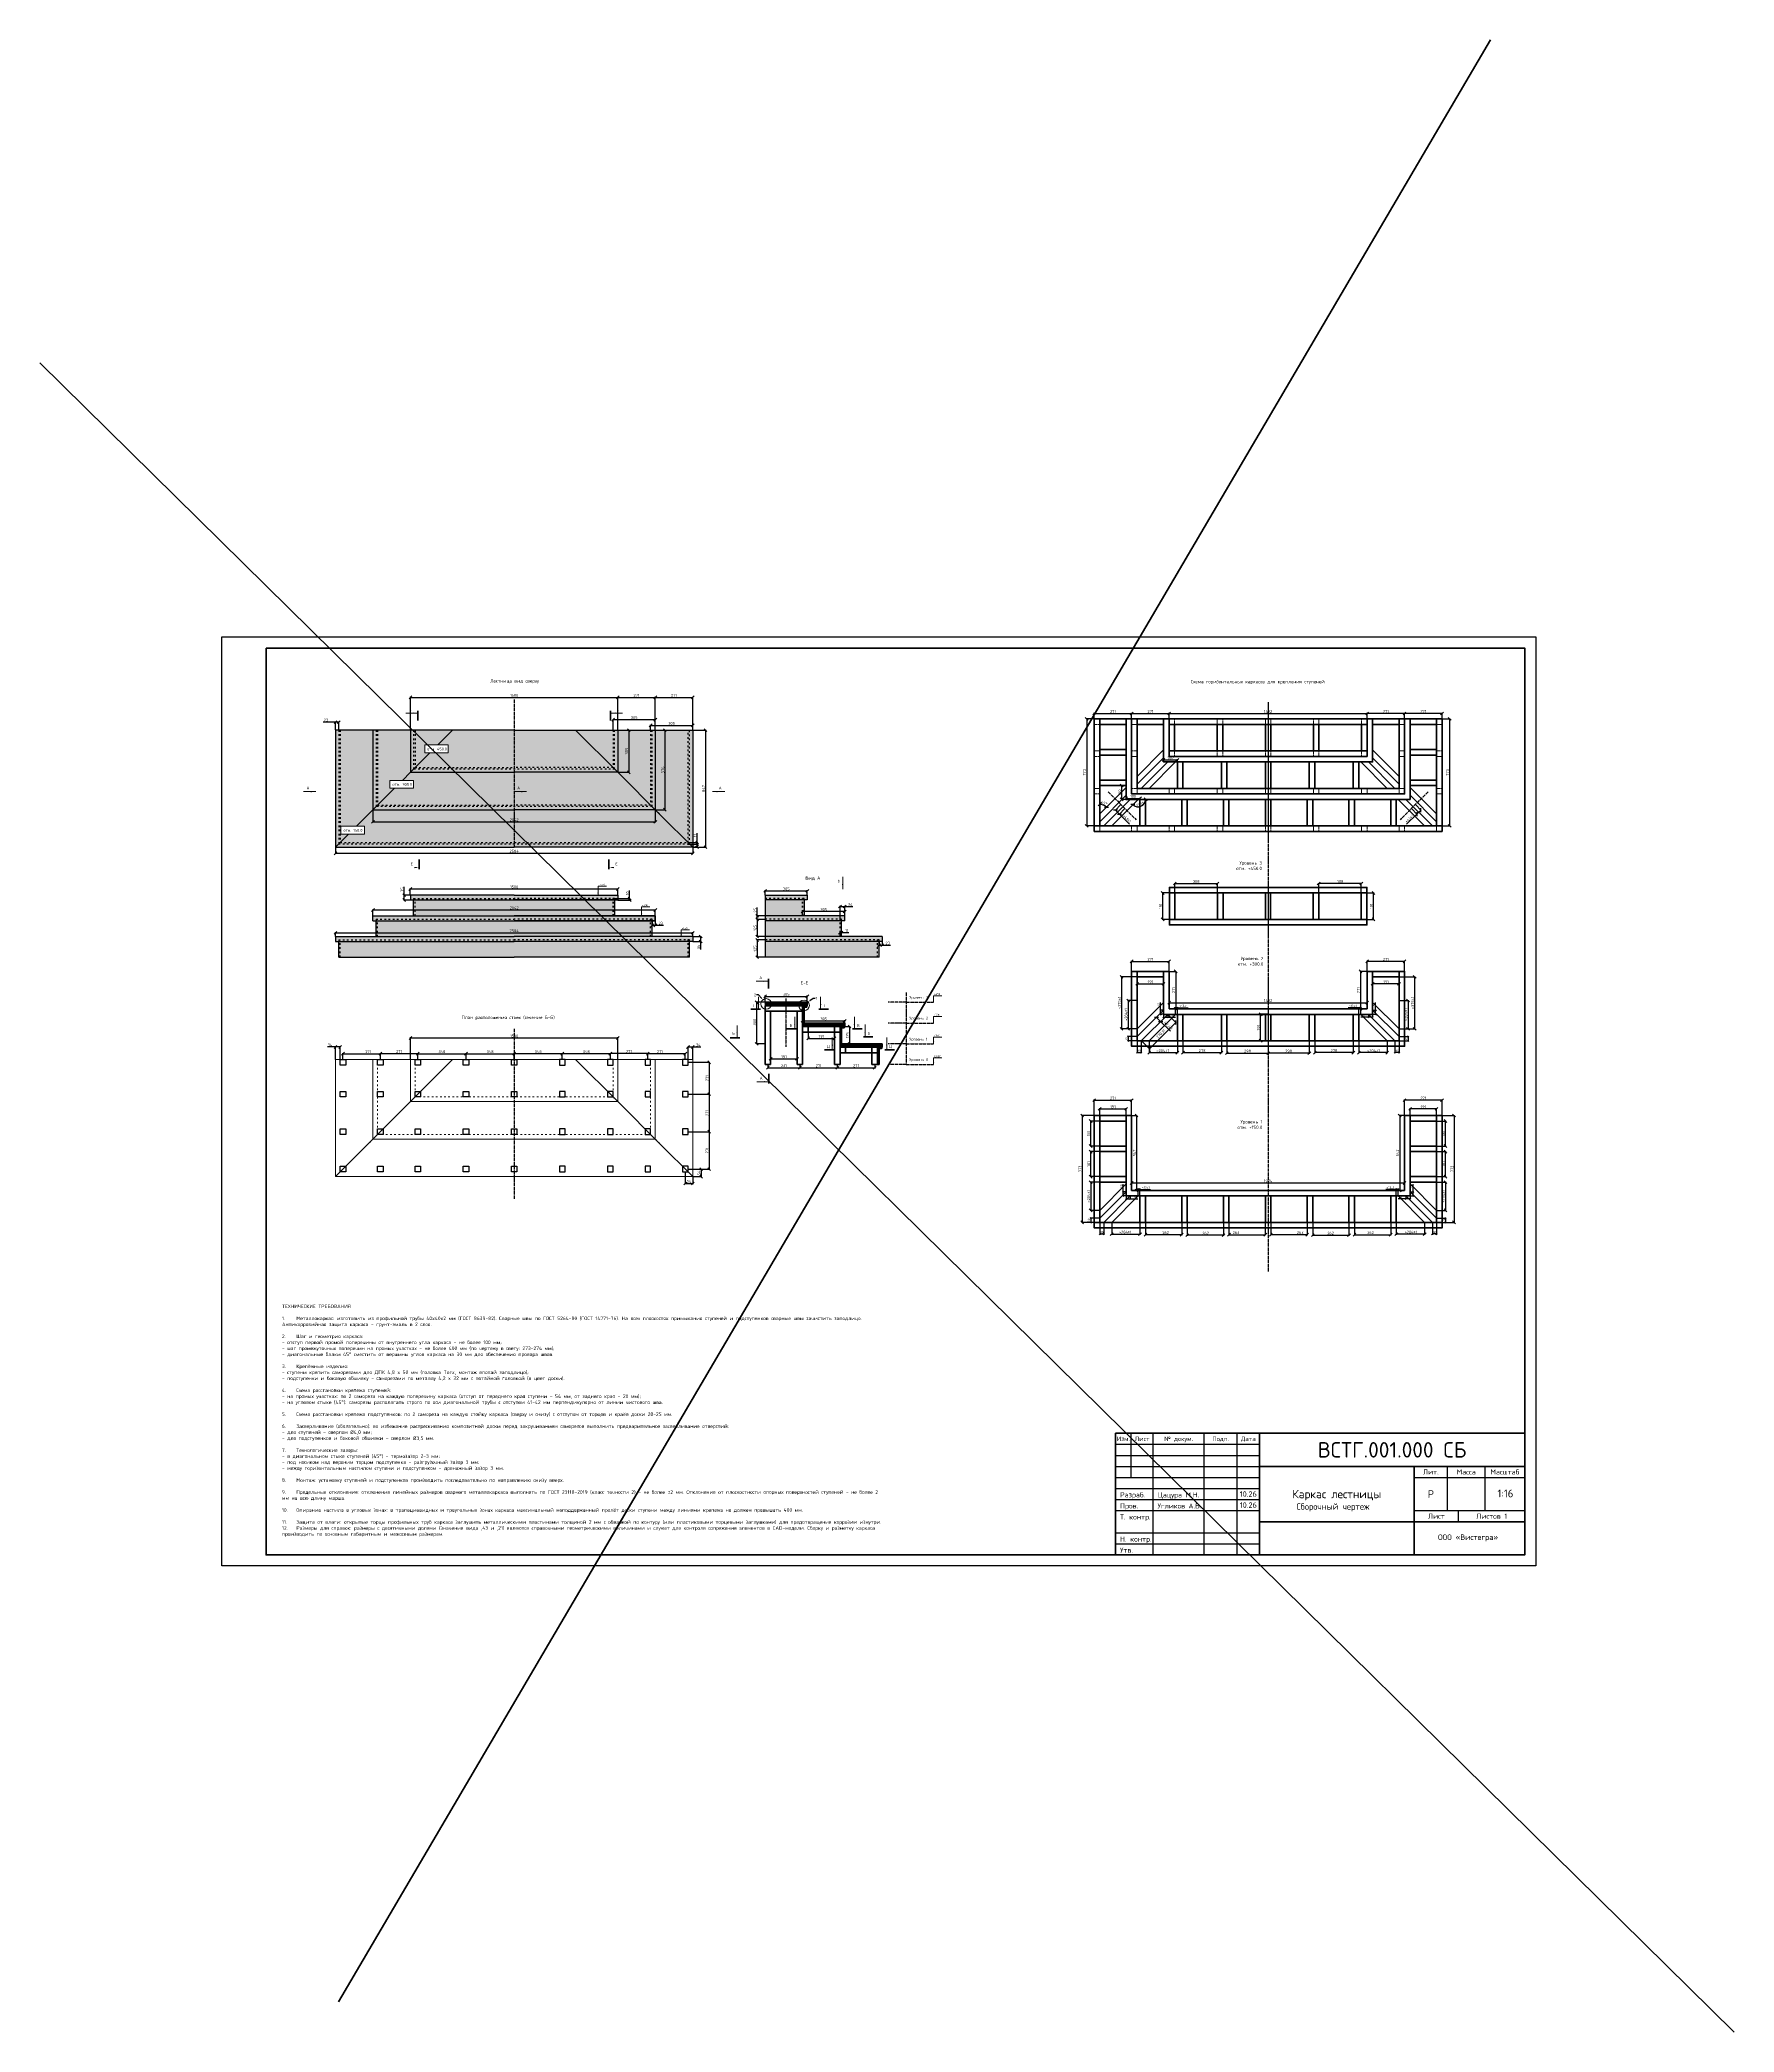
# Model space of a CAD drawing. Header units: millimetres. Extents: x 63961 to 279437, y 165795 to 374915.
# Drawn here: x 116005 to 128259, y 165795 to 180207 of the extents above; entities that cross this region are included whole.
import ezdxf
from ezdxf import colors
from ezdxf.entities.mleader import LeaderData, LeaderLine
from ezdxf.enums import TextEntityAlignment as Align
from ezdxf.math import Vec2, Vec3

# ---------------------------------------------------------------- set-up
doc = ezdxf.new("R2010")
doc.units = ezdxf.units.MM
for name, pattern in [('ACAD_ISO02W100', [15, 12, -3]), ('ACAD_ISO03W100', [30, 12, -18]), ('ACAD_ISO04W100', [30, 24, -3, 0, -3])]:
    doc.linetypes.add(name, pattern=pattern)
for name, color, linetype in [('Доска МПК 11х145х3000', 32, 'Continuous'), ('Доска невидимый', 32, 'ACAD_ISO03W100'), ('Заливка доски', 32, 'Continuous'), ('Заливка ступени', 52, 'Continuous'), ('Оси', 120, 'ACAD_ISO04W100'), ('Рамка', 7, 'Continuous'), ('Ступень СМ305 Невидимая', 52, 'ACAD_ISO03W100')]:
    doc.layers.add(name, color=color, linetype=linetype)
doc.layers.add('Построения невидимые', color=80, linetype='ACAD_ISO03W100', plot=False)
for name, color, linetype, lineweight in [('Профиль 40x40', 220, 'Continuous', 35), ('Размеры', 150, 'Continuous', 0), ('Стойки 40x40', 7, 'Continuous', 35), ('Ступень СМ305', 52, 'Continuous', 30)]:
    doc.layers.add(name, color=color, linetype=linetype, lineweight=lineweight)
doc.styles.get("Standard").update_dxf_attribs({"font": 'isocpeur.ttf'})
doc.dimstyles.new('Копия Аннотативный', dxfattribs={"dimscale": 0, "dimtxt": 20.5, "dimasz": 20.5, "dimexe": 4.25, "dimexo": 0.625, "dimgap": 4.625, "dimtad": 1, "dimtxsty": 'Standard', "dimblk": 'OBLIQUE', "dimcen": 20.5, "dimclrd": 256, "dimclrt": 256, "dimadec": 0, "dimazin": 0, "dimtfac": 1, "dimtmove": 0, "dimatfit": 3, "dimfxl": 1, "dimtfillclr": 4, "dimarcsym": 0})

# ---------------------------------------------------------------- blocks, each defined once
blk = doc.blocks.new('_Oblique')
at = {"color": 0, "linetype": 'ByBlock', "lineweight": -2}
blk.add_line((-0.5, -0.5), (0.5, 0.5), dxfattribs=at)
blk = doc.blocks.new('*D324')
at = {"layer": 'Defpoints', "color": 0, "transparency": 16777216}
for p in [(120185, 175451), (118685, 175214), (120185, 175214)]:
    blk.add_point(p, dxfattribs=at)
at = {"layer": 'Размеры', "color": 0, "lineweight": -2, "transparency": 16777216}
for p, q in [((118685, 175215), (118685, 175455)), ((120185, 175215), (120185, 175455))]:
    blk.add_line(p, q, dxfattribs=at)
at = {"layer": 'Размеры', "lineweight": -2, "transparency": 16777216}
blk.add_line((118685, 175451), (120185, 175451), dxfattribs=at)
at = {"layer": 'Размеры', "lineweight": -2, "transparency": 16777216, "xscale": 20.5, "yscale": 20.5, "zscale": 20.5, "rotation": 180}
blk.add_blockref('_Oblique', (118685, 175451), dxfattribs=at)
at = {"layer": 'Размеры', "lineweight": -2, "transparency": 16777216, "xscale": 20.5, "yscale": 20.5, "zscale": 20.5}
blk.add_blockref('_Oblique', (120185, 175451), dxfattribs=at)
at = {"layer": 'Размеры', "transparency": 16777216, "insert": (119435, 175466), "char_height": 20.5, "attachment_point": 5}
blk.add_mtext('1500', dxfattribs=at)
blk = doc.blocks.new('*D325')
at = {"layer": 'Defpoints', "color": 0, "transparency": 16777216}
for p in [(120456, 175451), (120185, 175214), (120456, 175214)]:
    blk.add_point(p, dxfattribs=at)
at = {"layer": 'Размеры', "color": 0, "lineweight": -2, "transparency": 16777216}
for p, q in [((120185, 175215), (120185, 175455)), ((120456, 175215), (120456, 175455))]:
    blk.add_line(p, q, dxfattribs=at)
at = {"layer": 'Размеры', "lineweight": -2, "transparency": 16777216}
blk.add_line((120185, 175451), (120456, 175451), dxfattribs=at)
at = {"layer": 'Размеры', "lineweight": -2, "transparency": 16777216, "xscale": 20.5, "yscale": 20.5, "zscale": 20.5, "rotation": 180}
blk.add_blockref('_Oblique', (120185, 175451), dxfattribs=at)
at = {"layer": 'Размеры', "lineweight": -2, "transparency": 16777216, "xscale": 20.5, "yscale": 20.5, "zscale": 20.5}
blk.add_blockref('_Oblique', (120456, 175451), dxfattribs=at)
at = {"layer": 'Размеры', "transparency": 16777216, "insert": (120320, 175466), "char_height": 20.5, "attachment_point": 5}
blk.add_mtext('271', dxfattribs=at)
blk = doc.blocks.new('*D326')
at = {"layer": 'Defpoints', "color": 0, "transparency": 16777216}
for p in [(120727, 175451), (120456, 175214), (120727, 175214)]:
    blk.add_point(p, dxfattribs=at)
at = {"layer": 'Размеры', "color": 0, "lineweight": -2, "transparency": 16777216}
for p, q in [((120456, 175215), (120456, 175455)), ((120727, 175215), (120727, 175455))]:
    blk.add_line(p, q, dxfattribs=at)
at = {"layer": 'Размеры', "lineweight": -2, "transparency": 16777216}
blk.add_line((120456, 175451), (120727, 175451), dxfattribs=at)
at = {"layer": 'Размеры', "lineweight": -2, "transparency": 16777216, "xscale": 20.5, "yscale": 20.5, "zscale": 20.5, "rotation": 180}
blk.add_blockref('_Oblique', (120456, 175451), dxfattribs=at)
at = {"layer": 'Размеры', "lineweight": -2, "transparency": 16777216, "xscale": 20.5, "yscale": 20.5, "zscale": 20.5}
blk.add_blockref('_Oblique', (120727, 175451), dxfattribs=at)
at = {"layer": 'Размеры', "transparency": 16777216, "insert": (120591, 175466), "char_height": 20.5, "attachment_point": 5}
blk.add_mtext('271', dxfattribs=at)
blk = doc.blocks.new('*D327')
at = {"layer": 'Defpoints', "color": 0, "transparency": 16777216}
for p in [(120727, 175214), (120727, 174367), (120819, 174367)]:
    blk.add_point(p, dxfattribs=at)
at = {"layer": 'Размеры', "color": 0, "lineweight": -2, "transparency": 16777216}
for p, q in [((120728, 175214), (120823, 175214)), ((120728, 174367), (120823, 174367))]:
    blk.add_line(p, q, dxfattribs=at)
at = {"layer": 'Размеры', "lineweight": -2, "transparency": 16777216}
blk.add_line((120819, 175214), (120819, 174367), dxfattribs=at)
at = {"layer": 'Размеры', "lineweight": -2, "transparency": 16777216, "xscale": 20.5, "yscale": 20.5, "zscale": 20.5}
for p, rotation in [((120819, 175214), 90), ((120819, 174367), 270)]:
    blk.add_blockref('_Oblique', p, dxfattribs=dict(at, rotation=rotation))
at = {"layer": 'Размеры', "transparency": 16777216, "insert": (120804, 174791), "char_height": 20.5, "attachment_point": 5, "rotation": 90}
blk.add_mtext('847', dxfattribs=at)
blk = doc.blocks.new('*D328')
at = {"layer": 'Defpoints', "color": 0, "transparency": 16777216}
for p in [(120185, 175214), (120185, 174909), (120264, 174909)]:
    blk.add_point(p, dxfattribs=at)
at = {"layer": 'Размеры', "color": 0, "lineweight": -2, "transparency": 16777216}
for p, q in [((120186, 175214), (120269, 175214)), ((120186, 174909), (120269, 174909))]:
    blk.add_line(p, q, dxfattribs=at)
at = {"layer": 'Размеры', "lineweight": -2, "transparency": 16777216}
blk.add_line((120264, 175214), (120264, 174909), dxfattribs=at)
at = {"layer": 'Размеры', "lineweight": -2, "transparency": 16777216, "xscale": 20.5, "yscale": 20.5, "zscale": 20.5}
for p, rotation in [((120264, 175214), 90), ((120264, 174909), 270)]:
    blk.add_blockref('_Oblique', p, dxfattribs=dict(at, rotation=rotation))
at = {"layer": 'Размеры', "transparency": 16777216, "insert": (120249, 175062), "char_height": 20.5, "attachment_point": 5, "rotation": 90}
blk.add_mtext('305', dxfattribs=at)
blk = doc.blocks.new('*D329')
at = {"layer": 'Defpoints', "color": 0, "transparency": 16777216}
for p in [(120456, 175214), (120456, 174638), (120525, 174638)]:
    blk.add_point(p, dxfattribs=at)
at = {"layer": 'Размеры', "color": 0, "lineweight": -2, "transparency": 16777216}
for p, q in [((120457, 175214), (120530, 175214)), ((120457, 174638), (120530, 174638))]:
    blk.add_line(p, q, dxfattribs=at)
at = {"layer": 'Размеры', "lineweight": -2, "transparency": 16777216}
blk.add_line((120525, 175214), (120525, 174638), dxfattribs=at)
at = {"layer": 'Размеры', "lineweight": -2, "transparency": 16777216, "xscale": 20.5, "yscale": 20.5, "zscale": 20.5}
for p, rotation in [((120525, 175214), 90), ((120525, 174638), 270)]:
    blk.add_blockref('_Oblique', p, dxfattribs=dict(at, rotation=rotation))
at = {"layer": 'Размеры', "transparency": 16777216, "insert": (120510, 174926), "char_height": 20.5, "attachment_point": 5, "rotation": 90}
blk.add_mtext('576', dxfattribs=at)
blk = doc.blocks.new('*D330')
at = {"layer": 'Defpoints', "color": 0, "transparency": 16777216}
for p in [(118414, 174638), (120456, 174638), (120456, 174550)]:
    blk.add_point(p, dxfattribs=at)
at = {"layer": 'Размеры', "color": 0, "lineweight": -2, "transparency": 16777216}
for p, q in [((118414, 174638), (118414, 174545)), ((120456, 174638), (120456, 174545))]:
    blk.add_line(p, q, dxfattribs=at)
at = {"layer": 'Размеры', "lineweight": -2, "transparency": 16777216}
blk.add_line((118414, 174550), (120456, 174550), dxfattribs=at)
at = {"layer": 'Размеры', "lineweight": -2, "transparency": 16777216, "xscale": 20.5, "yscale": 20.5, "zscale": 20.5, "rotation": 180}
blk.add_blockref('_Oblique', (118414, 174550), dxfattribs=at)
at = {"layer": 'Размеры', "lineweight": -2, "transparency": 16777216, "xscale": 20.5, "yscale": 20.5, "zscale": 20.5}
blk.add_blockref('_Oblique', (120456, 174550), dxfattribs=at)
at = {"layer": 'Размеры', "transparency": 16777216, "insert": (119435, 174565), "char_height": 20.5, "attachment_point": 5}
blk.add_mtext('2042', dxfattribs=at)
blk = doc.blocks.new('*D331')
at = {"layer": 'Defpoints', "color": 0, "transparency": 16777216}
for p in [(120456, 175290), (120151, 175214), (120456, 175214)]:
    blk.add_point(p, dxfattribs=at)
at = {"layer": 'Размеры', "color": 0, "lineweight": -2, "transparency": 16777216}
for p, q in [((120151, 175215), (120151, 175294)), ((120456, 175215), (120456, 175294))]:
    blk.add_line(p, q, dxfattribs=at)
at = {"layer": 'Размеры', "lineweight": -2, "transparency": 16777216}
blk.add_line((120151, 175290), (120456, 175290), dxfattribs=at)
at = {"layer": 'Размеры', "lineweight": -2, "transparency": 16777216, "xscale": 20.5, "yscale": 20.5, "zscale": 20.5, "rotation": 180}
blk.add_blockref('_Oblique', (120151, 175290), dxfattribs=at)
at = {"layer": 'Размеры', "lineweight": -2, "transparency": 16777216, "xscale": 20.5, "yscale": 20.5, "zscale": 20.5}
blk.add_blockref('_Oblique', (120456, 175290), dxfattribs=at)
at = {"layer": 'Размеры', "transparency": 16777216, "insert": (120303, 175305), "char_height": 20.5, "attachment_point": 5}
blk.add_mtext('305', dxfattribs=at)
blk = doc.blocks.new('*D332')
at = {"layer": 'Defpoints', "color": 0, "transparency": 16777216}
for p in [(120422, 175214), (120727, 175248), (120727, 175214)]:
    blk.add_point(p, dxfattribs=at)
at = {"layer": 'Размеры', "color": 0, "lineweight": -2, "transparency": 16777216}
for p, q in [((120422, 175215), (120422, 175252)), ((120727, 175215), (120727, 175252))]:
    blk.add_line(p, q, dxfattribs=at)
at = {"layer": 'Размеры', "lineweight": -2, "transparency": 16777216}
blk.add_line((120422, 175248), (120727, 175248), dxfattribs=at)
at = {"layer": 'Размеры', "lineweight": -2, "transparency": 16777216, "xscale": 20.5, "yscale": 20.5, "zscale": 20.5, "rotation": 180}
blk.add_blockref('_Oblique', (120422, 175248), dxfattribs=at)
at = {"layer": 'Размеры', "lineweight": -2, "transparency": 16777216, "xscale": 20.5, "yscale": 20.5, "zscale": 20.5}
blk.add_blockref('_Oblique', (120727, 175248), dxfattribs=at)
at = {"layer": 'Размеры', "transparency": 16777216, "insert": (120574, 175263), "char_height": 20.5, "attachment_point": 5}
blk.add_mtext('305', dxfattribs=at)
blk = doc.blocks.new('*D311')
at = {"layer": 'Defpoints', "color": 0, "transparency": 16777216}
for p in [(121792, 173835), (121826, 173938), (121826, 173835)]:
    blk.add_point(p, dxfattribs=at)
at = {"layer": 'Размеры', "color": 0, "lineweight": -2, "transparency": 16777216}
for p, q in [((121792, 173836), (121792, 173942)), ((121826, 173836), (121826, 173942))]:
    blk.add_line(p, q, dxfattribs=at)
at = {"layer": 'Размеры', "lineweight": -2, "transparency": 16777216}
for p, q in [((121792, 173938), (121826, 173938)), ((121826, 173938), (121885, 173938))]:
    blk.add_line(p, q, dxfattribs=at)
at = {"layer": 'Размеры', "lineweight": -2, "transparency": 16777216, "xscale": 20.5, "yscale": 20.5, "zscale": 20.5, "rotation": 180}
blk.add_blockref('_Oblique', (121792, 173938), dxfattribs=at)
at = {"layer": 'Размеры', "lineweight": -2, "transparency": 16777216, "xscale": 20.5, "yscale": 20.5, "zscale": 20.5}
blk.add_blockref('_Oblique', (121826, 173938), dxfattribs=at)
at = {"layer": 'Размеры', "transparency": 16777216, "insert": (121866, 173953), "char_height": 20.5, "attachment_point": 5}
blk.add_mtext('34', dxfattribs=at)
blk = doc.blocks.new('*D312')
at = {"layer": 'Defpoints', "color": 0, "transparency": 16777216}
for p in [(121792, 173722), (121803, 173749), (121803, 173722)]:
    blk.add_point(p, dxfattribs=at)
at = {"layer": 'Размеры', "color": 0, "lineweight": -2, "transparency": 16777216}
for p, q in [((121792, 173722), (121792, 173753)), ((121803, 173722), (121803, 173753))]:
    blk.add_line(p, q, dxfattribs=at)
at = {"layer": 'Размеры', "lineweight": -2, "transparency": 16777216}
for p, q in [((121792, 173749), (121803, 173749)), ((121803, 173749), (121856, 173749))]:
    blk.add_line(p, q, dxfattribs=at)
at = {"layer": 'Размеры', "lineweight": -2, "transparency": 16777216, "xscale": 20.5, "yscale": 20.5, "zscale": 20.5, "rotation": 180}
blk.add_blockref('_Oblique', (121792, 173749), dxfattribs=at)
at = {"layer": 'Размеры', "lineweight": -2, "transparency": 16777216, "xscale": 20.5, "yscale": 20.5, "zscale": 20.5}
blk.add_blockref('_Oblique', (121803, 173749), dxfattribs=at)
at = {"layer": 'Размеры', "transparency": 16777216, "insert": (121840, 173764), "char_height": 20.5, "attachment_point": 5}
blk.add_mtext('11', dxfattribs=at)
blk = doc.blocks.new('*D313')
at = {"layer": 'Defpoints', "color": 0, "transparency": 16777216}
for p in [(121250, 173845), (121193, 173721), (121250, 173721)]:
    blk.add_point(p, dxfattribs=at)
at = {"layer": 'Размеры', "color": 0, "lineweight": -2, "transparency": 16777216}
for p, q in [((121249, 173845), (121189, 173845)), ((121249, 173721), (121189, 173721))]:
    blk.add_line(p, q, dxfattribs=at)
at = {"layer": 'Размеры', "lineweight": -2, "transparency": 16777216}
blk.add_line((121193, 173845), (121193, 173721), dxfattribs=at)
at = {"layer": 'Размеры', "lineweight": -2, "transparency": 16777216, "xscale": 20.5, "yscale": 20.5, "zscale": 20.5}
for p, rotation in [((121193, 173845), 90), ((121193, 173721), 270)]:
    blk.add_blockref('_Oblique', p, dxfattribs=dict(at, rotation=rotation))
at = {"layer": 'Размеры', "transparency": 16777216, "insert": (121178, 173783), "char_height": 20.5, "attachment_point": 5, "rotation": 90}
blk.add_mtext('125', dxfattribs=at)
blk = doc.blocks.new('*D314')
at = {"layer": 'Defpoints', "color": 0, "transparency": 16777216}
for p in [(121250, 173696), (121193, 173572), (121250, 173572)]:
    blk.add_point(p, dxfattribs=at)
at = {"layer": 'Размеры', "color": 0, "lineweight": -2, "transparency": 16777216}
for p, q in [((121249, 173696), (121189, 173696)), ((121249, 173572), (121189, 173572))]:
    blk.add_line(p, q, dxfattribs=at)
at = {"layer": 'Размеры', "lineweight": -2, "transparency": 16777216}
blk.add_line((121193, 173696), (121193, 173572), dxfattribs=at)
at = {"layer": 'Размеры', "lineweight": -2, "transparency": 16777216, "xscale": 20.5, "yscale": 20.5, "zscale": 20.5}
for p, rotation in [((121193, 173696), 90), ((121193, 173572), 270)]:
    blk.add_blockref('_Oblique', p, dxfattribs=dict(at, rotation=rotation))
at = {"layer": 'Размеры', "transparency": 16777216, "insert": (121178, 173634), "char_height": 20.5, "attachment_point": 5, "rotation": 90}
blk.add_mtext('125', dxfattribs=at)
blk = doc.blocks.new('*D315')
at = {"layer": 'Defpoints', "color": 0, "transparency": 16777216}
for p in [(121521, 173902), (121521, 173870), (121826, 173870)]:
    blk.add_point(p, dxfattribs=at)
at = {"layer": 'Размеры', "color": 0, "lineweight": -2, "transparency": 16777216}
for p, q in [((121521, 173871), (121521, 173906)), ((121826, 173871), (121826, 173906))]:
    blk.add_line(p, q, dxfattribs=at)
at = {"layer": 'Размеры', "lineweight": -2, "transparency": 16777216}
blk.add_line((121826, 173902), (121521, 173902), dxfattribs=at)
at = {"layer": 'Размеры', "lineweight": -2, "transparency": 16777216, "xscale": 20.5, "yscale": 20.5, "zscale": 20.5, "rotation": 180}
blk.add_blockref('_Oblique', (121521, 173902), dxfattribs=at)
at = {"layer": 'Размеры', "lineweight": -2, "transparency": 16777216, "xscale": 20.5, "yscale": 20.5, "zscale": 20.5}
blk.add_blockref('_Oblique', (121826, 173902), dxfattribs=at)
at = {"layer": 'Размеры', "transparency": 16777216, "insert": (121674, 173917), "char_height": 20.5, "attachment_point": 5}
blk.add_mtext('305', dxfattribs=at)
blk = doc.blocks.new('*D316')
at = {"layer": 'Defpoints', "color": 0, "transparency": 16777216}
for p in [(122074, 173685), (122097, 173685), (122097, 173658)]:
    blk.add_point(p, dxfattribs=at)
at = {"layer": 'Размеры', "color": 0, "lineweight": -2, "transparency": 16777216}
for p, q in [((122074, 173685), (122074, 173654)), ((122097, 173685), (122097, 173654))]:
    blk.add_line(p, q, dxfattribs=at)
at = {"layer": 'Размеры', "lineweight": -2, "transparency": 16777216}
for p, q in [((122074, 173658), (122097, 173658)), ((122097, 173658), (122157, 173658))]:
    blk.add_line(p, q, dxfattribs=at)
at = {"layer": 'Размеры', "lineweight": -2, "transparency": 16777216, "xscale": 20.5, "yscale": 20.5, "zscale": 20.5, "rotation": 180}
blk.add_blockref('_Oblique', (122074, 173658), dxfattribs=at)
at = {"layer": 'Размеры', "lineweight": -2, "transparency": 16777216, "xscale": 20.5, "yscale": 20.5, "zscale": 20.5}
blk.add_blockref('_Oblique', (122097, 173658), dxfattribs=at)
at = {"layer": 'Размеры', "transparency": 16777216, "insert": (122137, 173673), "char_height": 20.5, "attachment_point": 5}
blk.add_mtext('23', dxfattribs=at)
blk = doc.blocks.new('*D317')
at = {"layer": 'Defpoints', "color": 0, "transparency": 16777216}
for p in [(121193, 173870), (121193, 173845), (121250, 173870)]:
    blk.add_point(p, dxfattribs=at)
at = {"layer": 'Размеры', "color": 0, "lineweight": -2, "transparency": 16777216}
for p, q in [((121249, 173870), (121189, 173870)), ((121194, 173845), (121197, 173845))]:
    blk.add_line(p, q, dxfattribs=at)
at = {"layer": 'Размеры', "lineweight": -2, "transparency": 16777216}
for p, q in [((121193, 173870), (121193, 173930)), ((121193, 173845), (121193, 173870))]:
    blk.add_line(p, q, dxfattribs=at)
at = {"layer": 'Размеры', "lineweight": -2, "transparency": 16777216, "xscale": 20.5, "yscale": 20.5, "zscale": 20.5}
for p, rotation in [((121193, 173870), 90), ((121193, 173845), 270)]:
    blk.add_blockref('_Oblique', p, dxfattribs=dict(at, rotation=rotation))
at = {"layer": 'Размеры', "transparency": 16777216, "insert": (121178, 173911), "char_height": 20.5, "attachment_point": 5, "rotation": 90}
blk.add_mtext('25', dxfattribs=at)
blk = doc.blocks.new('*D318')
at = {"layer": 'Defpoints', "color": 0, "transparency": 16777216}
for p in [(121250, 174020), (121555, 174051), (121555, 174020)]:
    blk.add_point(p, dxfattribs=at)
at = {"layer": 'Размеры', "color": 0, "lineweight": -2, "transparency": 16777216}
for p, q in [((121250, 174021), (121250, 174056)), ((121555, 174021), (121555, 174056))]:
    blk.add_line(p, q, dxfattribs=at)
at = {"layer": 'Размеры', "lineweight": -2, "transparency": 16777216}
blk.add_line((121250, 174051), (121555, 174051), dxfattribs=at)
at = {"layer": 'Размеры', "lineweight": -2, "transparency": 16777216, "xscale": 20.5, "yscale": 20.5, "zscale": 20.5, "rotation": 180}
blk.add_blockref('_Oblique', (121250, 174051), dxfattribs=at)
at = {"layer": 'Размеры', "lineweight": -2, "transparency": 16777216, "xscale": 20.5, "yscale": 20.5, "zscale": 20.5}
blk.add_blockref('_Oblique', (121555, 174051), dxfattribs=at)
at = {"layer": 'Размеры', "transparency": 16777216, "insert": (121403, 174066), "char_height": 20.5, "attachment_point": 5}
blk.add_mtext('305', dxfattribs=at)
blk = doc.blocks.new('Ступень из ДПК CM 305')
at = {"layer": 'Ступень СМ305'}
for p, q in [((103547, 186121), (103242, 186121)), ((103242, 186121), (103242, 186096)), ((103527, 186096), (103242, 186096)), ((103527, 186096), (103524, 186096)), ((103527, 186096), (103527, 186090)), ((103527, 186090), (103531, 186086)), ((103531, 186086), (103543, 186086)), ((103543, 186086), (103547, 186090)), ((103547, 186121), (103547, 186096)), ((103547, 186090), (103547, 186096))]:
    blk.add_line(p, q, dxfattribs=at)
blk = doc.blocks.new('*D319')
at = {"layer": 'Defpoints', "color": 0, "transparency": 16777216}
for p in [(121250, 173245), (121189, 172945), (121250, 172945)]:
    blk.add_point(p, dxfattribs=at)
at = {"layer": 'Размеры', "color": 0, "lineweight": -2, "transparency": 16777216}
for p, q in [((121249, 173245), (121185, 173245)), ((121249, 172945), (121185, 172945))]:
    blk.add_line(p, q, dxfattribs=at)
at = {"layer": 'Размеры', "lineweight": -2, "transparency": 16777216}
blk.add_line((121189, 173245), (121189, 172945), dxfattribs=at)
at = {"layer": 'Размеры', "lineweight": -2, "transparency": 16777216, "xscale": 20.5, "yscale": 20.5, "zscale": 20.5}
for p, rotation in [((121189, 173245), 90), ((121189, 172945), 270)]:
    blk.add_blockref('_Oblique', p, dxfattribs=dict(at, rotation=rotation))
at = {"layer": 'Размеры', "transparency": 16777216, "insert": (121174, 173101), "char_height": 20.5, "attachment_point": 5, "rotation": 90}
blk.add_mtext('300', dxfattribs=at)
blk = doc.blocks.new('*D320')
at = {"layer": 'Defpoints', "color": 0, "transparency": 16777216}
for p in [(121250, 173245), (121555, 173288), (121555, 173245)]:
    blk.add_point(p, dxfattribs=at)
at = {"layer": 'Размеры', "color": 0, "lineweight": -2, "transparency": 16777216}
for p, q in [((121250, 173246), (121250, 173293)), ((121555, 173246), (121555, 173293))]:
    blk.add_line(p, q, dxfattribs=at)
at = {"layer": 'Размеры', "lineweight": -2, "transparency": 16777216}
blk.add_line((121250, 173288), (121555, 173288), dxfattribs=at)
at = {"layer": 'Размеры', "lineweight": -2, "transparency": 16777216, "xscale": 20.5, "yscale": 20.5, "zscale": 20.5, "rotation": 180}
blk.add_blockref('_Oblique', (121250, 173288), dxfattribs=at)
at = {"layer": 'Размеры', "lineweight": -2, "transparency": 16777216, "xscale": 20.5, "yscale": 20.5, "zscale": 20.5}
blk.add_blockref('_Oblique', (121555, 173288), dxfattribs=at)
at = {"layer": 'Размеры', "transparency": 16777216, "insert": (121403, 173303), "char_height": 20.5, "attachment_point": 5}
blk.add_mtext('305', dxfattribs=at)
blk = doc.blocks.new('*D321')
at = {"layer": 'Defpoints', "color": 0, "transparency": 16777216}
for p in [(121521, 173095), (121826, 173111), (121826, 173095)]:
    blk.add_point(p, dxfattribs=at)
at = {"layer": 'Размеры', "color": 0, "lineweight": -2, "transparency": 16777216}
for p, q in [((121521, 173096), (121521, 173115)), ((121826, 173096), (121826, 173115))]:
    blk.add_line(p, q, dxfattribs=at)
at = {"layer": 'Размеры', "lineweight": -2, "transparency": 16777216}
blk.add_line((121521, 173111), (121826, 173111), dxfattribs=at)
at = {"layer": 'Размеры', "lineweight": -2, "transparency": 16777216, "xscale": 20.5, "yscale": 20.5, "zscale": 20.5, "rotation": 180}
blk.add_blockref('_Oblique', (121521, 173111), dxfattribs=at)
at = {"layer": 'Размеры', "lineweight": -2, "transparency": 16777216, "xscale": 20.5, "yscale": 20.5, "zscale": 20.5}
blk.add_blockref('_Oblique', (121826, 173111), dxfattribs=at)
at = {"layer": 'Размеры', "transparency": 16777216, "insert": (121674, 173126), "char_height": 20.5, "attachment_point": 5}
blk.add_mtext('305', dxfattribs=at)
blk = doc.blocks.new('*D322')
at = {"layer": 'Defpoints', "color": 0, "transparency": 16777216}
for p in [(121792, 173070), (121792, 172945), (121860, 172945)]:
    blk.add_point(p, dxfattribs=at)
at = {"layer": 'Размеры', "color": 0, "lineweight": -2, "transparency": 16777216}
for p, q in [((121793, 173070), (121865, 173070)), ((121793, 172945), (121865, 172945))]:
    blk.add_line(p, q, dxfattribs=at)
at = {"layer": 'Размеры', "lineweight": -2, "transparency": 16777216}
blk.add_line((121860, 173070), (121860, 172945), dxfattribs=at)
at = {"layer": 'Размеры', "lineweight": -2, "transparency": 16777216, "xscale": 20.5, "yscale": 20.5, "zscale": 20.5}
for p, rotation in [((121860, 173070), 90), ((121860, 172945), 270)]:
    blk.add_blockref('_Oblique', p, dxfattribs=dict(at, rotation=rotation))
at = {"layer": 'Размеры', "transparency": 16777216, "insert": (121845, 173007), "char_height": 20.5, "attachment_point": 5, "rotation": 90}
blk.add_mtext('125', dxfattribs=at)
blk = doc.blocks.new('*D323')
at = {"layer": 'Defpoints', "color": 0, "transparency": 16777216}
for p in [(121561, 173030), (121752, 173030), (121752, 172984)]:
    blk.add_point(p, dxfattribs=at)
at = {"layer": 'Размеры', "color": 0, "lineweight": -2, "transparency": 16777216}
for p, q in [((121561, 173029), (121561, 172979)), ((121752, 173029), (121752, 172979))]:
    blk.add_line(p, q, dxfattribs=at)
at = {"layer": 'Размеры', "lineweight": -2, "transparency": 16777216}
blk.add_line((121561, 172984), (121752, 172984), dxfattribs=at)
at = {"layer": 'Размеры', "lineweight": -2, "transparency": 16777216, "xscale": 20.5, "yscale": 20.5, "zscale": 20.5, "rotation": 180}
blk.add_blockref('_Oblique', (121561, 172984), dxfattribs=at)
at = {"layer": 'Размеры', "lineweight": -2, "transparency": 16777216, "xscale": 20.5, "yscale": 20.5, "zscale": 20.5}
blk.add_blockref('_Oblique', (121752, 172984), dxfattribs=at)
at = {"layer": 'Размеры', "transparency": 16777216, "insert": (121657, 172999), "char_height": 20.5, "attachment_point": 5}
blk.add_mtext('191', dxfattribs=at)
blk = doc.blocks.new('*D307')
at = {"layer": 'Defpoints', "color": 0, "transparency": 16777216}
for p in [(121481, 172836), (121290, 172795), (121481, 172795)]:
    blk.add_point(p, dxfattribs=at)
at = {"layer": 'Размеры', "color": 0, "lineweight": -2, "transparency": 16777216}
for p, q in [((121290, 172796), (121290, 172840)), ((121481, 172796), (121481, 172840))]:
    blk.add_line(p, q, dxfattribs=at)
at = {"layer": 'Размеры', "lineweight": -2, "transparency": 16777216}
blk.add_line((121290, 172836), (121481, 172836), dxfattribs=at)
at = {"layer": 'Размеры', "lineweight": -2, "transparency": 16777216, "xscale": 20.5, "yscale": 20.5, "zscale": 20.5, "rotation": 180}
blk.add_blockref('_Oblique', (121290, 172836), dxfattribs=at)
at = {"layer": 'Размеры', "lineweight": -2, "transparency": 16777216, "xscale": 20.5, "yscale": 20.5, "zscale": 20.5}
blk.add_blockref('_Oblique', (121481, 172836), dxfattribs=at)
at = {"layer": 'Размеры', "transparency": 16777216, "insert": (121386, 172851), "char_height": 20.5, "attachment_point": 5}
blk.add_mtext('191', dxfattribs=at)
blk = doc.blocks.new('*D308')
at = {"layer": 'Defpoints', "color": 0, "transparency": 16777216}
for p in [(121270, 172795), (121501, 172795), (121501, 172772)]:
    blk.add_point(p, dxfattribs=at)
at = {"layer": 'Размеры', "color": 0, "lineweight": -2, "transparency": 16777216}
for p, q in [((121270, 172794), (121270, 172767)), ((121501, 172794), (121501, 172767))]:
    blk.add_line(p, q, dxfattribs=at)
at = {"layer": 'Размеры', "lineweight": -2, "transparency": 16777216}
blk.add_line((121270, 172772), (121501, 172772), dxfattribs=at)
at = {"layer": 'Размеры', "lineweight": -2, "transparency": 16777216, "xscale": 20.5, "yscale": 20.5, "zscale": 20.5, "rotation": 180}
blk.add_blockref('_Oblique', (121270, 172772), dxfattribs=at)
at = {"layer": 'Размеры', "lineweight": -2, "transparency": 16777216, "xscale": 20.5, "yscale": 20.5, "zscale": 20.5}
blk.add_blockref('_Oblique', (121501, 172772), dxfattribs=at)
at = {"layer": 'Размеры', "transparency": 16777216, "insert": (121386, 172787), "char_height": 20.5, "attachment_point": 5}
blk.add_mtext('231', dxfattribs=at)
blk = doc.blocks.new('*D309')
at = {"layer": 'Defpoints', "color": 0, "transparency": 16777216}
for p in [(121501, 172795), (121772, 172795), (121772, 172771)]:
    blk.add_point(p, dxfattribs=at)
at = {"layer": 'Размеры', "color": 0, "lineweight": -2, "transparency": 16777216}
for p, q in [((121501, 172794), (121501, 172767)), ((121772, 172794), (121772, 172767))]:
    blk.add_line(p, q, dxfattribs=at)
at = {"layer": 'Размеры', "lineweight": -2, "transparency": 16777216}
blk.add_line((121501, 172771), (121772, 172771), dxfattribs=at)
at = {"layer": 'Размеры', "lineweight": -2, "transparency": 16777216, "xscale": 20.5, "yscale": 20.5, "zscale": 20.5, "rotation": 180}
blk.add_blockref('_Oblique', (121501, 172771), dxfattribs=at)
at = {"layer": 'Размеры', "lineweight": -2, "transparency": 16777216, "xscale": 20.5, "yscale": 20.5, "zscale": 20.5}
blk.add_blockref('_Oblique', (121772, 172771), dxfattribs=at)
at = {"layer": 'Размеры', "transparency": 16777216, "insert": (121637, 172786), "char_height": 20.5, "attachment_point": 5}
blk.add_mtext('271', dxfattribs=at)
blk = doc.blocks.new('*D310')
at = {"layer": 'Defpoints', "color": 0, "transparency": 16777216}
for p in [(121772, 172795), (122043, 172795), (122043, 172771)]:
    blk.add_point(p, dxfattribs=at)
at = {"layer": 'Размеры', "color": 0, "lineweight": -2, "transparency": 16777216}
for p, q in [((121772, 172794), (121772, 172767)), ((122043, 172794), (122043, 172767))]:
    blk.add_line(p, q, dxfattribs=at)
at = {"layer": 'Размеры', "lineweight": -2, "transparency": 16777216}
blk.add_line((121772, 172771), (122043, 172771), dxfattribs=at)
at = {"layer": 'Размеры', "lineweight": -2, "transparency": 16777216, "xscale": 20.5, "yscale": 20.5, "zscale": 20.5, "rotation": 180}
blk.add_blockref('_Oblique', (121772, 172771), dxfattribs=at)
at = {"layer": 'Размеры', "lineweight": -2, "transparency": 16777216, "xscale": 20.5, "yscale": 20.5, "zscale": 20.5}
blk.add_blockref('_Oblique', (122043, 172771), dxfattribs=at)
at = {"layer": 'Размеры', "transparency": 16777216, "insert": (121908, 172786), "char_height": 20.5, "attachment_point": 5}
blk.add_mtext('271', dxfattribs=at)
blk = doc.blocks.new('*D358')
at = {"layer": 'Defpoints', "color": 0, "transparency": 16777216}
for p in [(123813, 174606), (123824, 174675), (123853, 174646)]:
    blk.add_point(p, dxfattribs=at)
at = {"layer": 'Размеры', "color": 0, "lineweight": -2, "transparency": 16777216}
for p, q in [((123823, 174675), (123781, 174633)), ((123852, 174646), (123810, 174603))]:
    blk.add_line(p, q, dxfattribs=at)
at = {"layer": 'Размеры', "lineweight": -2, "transparency": 16777216}
for p, q in [((123784, 174636), (123813, 174606)), ((123813, 174606), (123886, 174534))]:
    blk.add_line(p, q, dxfattribs=at)
at = {"layer": 'Размеры', "lineweight": -2, "transparency": 16777216, "xscale": 20.5, "yscale": 20.5, "zscale": 20.5}
for p, rotation in [((123784, 174636), 135), ((123813, 174606), 315)]:
    blk.add_blockref('_Oblique', p, dxfattribs=dict(at, rotation=rotation))
at = {"layer": 'Размеры', "transparency": 16777216, "insert": (123867, 174573), "char_height": 20.5, "attachment_point": 5, "rotation": 315}
blk.add_mtext('≈41%%P1', dxfattribs=at)
blk = doc.blocks.new('*D359')
at = {"layer": 'Defpoints', "color": 0, "transparency": 16777216}
for p in [(123630, 175295), (123901, 175334), (123901, 175295)]:
    blk.add_point(p, dxfattribs=at)
at = {"layer": 'Размеры', "color": 0, "lineweight": -2, "transparency": 16777216}
for p, q in [((123630, 175295), (123630, 175338)), ((123901, 175295), (123901, 175338))]:
    blk.add_line(p, q, dxfattribs=at)
at = {"layer": 'Размеры', "lineweight": -2, "transparency": 16777216}
blk.add_line((123630, 175334), (123901, 175334), dxfattribs=at)
at = {"layer": 'Размеры', "lineweight": -2, "transparency": 16777216, "xscale": 20.5, "yscale": 20.5, "zscale": 20.5, "rotation": 180}
blk.add_blockref('_Oblique', (123630, 175334), dxfattribs=at)
at = {"layer": 'Размеры', "lineweight": -2, "transparency": 16777216, "xscale": 20.5, "yscale": 20.5, "zscale": 20.5}
blk.add_blockref('_Oblique', (123901, 175334), dxfattribs=at)
at = {"layer": 'Размеры', "transparency": 16777216, "insert": (123766, 175349), "char_height": 20.5, "attachment_point": 5}
blk.add_mtext('271', dxfattribs=at)
blk = doc.blocks.new('*D360')
at = {"layer": 'Defpoints', "color": 0, "transparency": 16777216}
for p in [(123901, 175295), (124172, 175334), (124172, 175295)]:
    blk.add_point(p, dxfattribs=at)
at = {"layer": 'Размеры', "color": 0, "lineweight": -2, "transparency": 16777216}
for p, q in [((123901, 175295), (123901, 175338)), ((124172, 175295), (124172, 175338))]:
    blk.add_line(p, q, dxfattribs=at)
at = {"layer": 'Размеры', "lineweight": -2, "transparency": 16777216}
blk.add_line((123901, 175334), (124172, 175334), dxfattribs=at)
at = {"layer": 'Размеры', "lineweight": -2, "transparency": 16777216, "xscale": 20.5, "yscale": 20.5, "zscale": 20.5, "rotation": 180}
blk.add_blockref('_Oblique', (123901, 175334), dxfattribs=at)
at = {"layer": 'Размеры', "lineweight": -2, "transparency": 16777216, "xscale": 20.5, "yscale": 20.5, "zscale": 20.5}
blk.add_blockref('_Oblique', (124172, 175334), dxfattribs=at)
at = {"layer": 'Размеры', "transparency": 16777216, "insert": (124037, 175349), "char_height": 20.5, "attachment_point": 5}
blk.add_mtext('271', dxfattribs=at)
blk = doc.blocks.new('*D361')
at = {"layer": 'Defpoints', "color": 0, "transparency": 16777216}
for p in [(123630, 175295), (123576, 174522), (124888, 174522)]:
    blk.add_point(p, dxfattribs=at)
at = {"layer": 'Размеры', "color": 0, "lineweight": -2, "transparency": 16777216}
for p, q in [((123629, 175295), (123571, 175295)), ((124887, 174522), (123571, 174522))]:
    blk.add_line(p, q, dxfattribs=at)
at = {"layer": 'Размеры', "lineweight": -2, "transparency": 16777216}
blk.add_line((123576, 175295), (123576, 174522), dxfattribs=at)
at = {"layer": 'Размеры', "lineweight": -2, "transparency": 16777216, "xscale": 20.5, "yscale": 20.5, "zscale": 20.5}
for p, rotation in [((123576, 175295), 90), ((123576, 174522), 270)]:
    blk.add_blockref('_Oblique', p, dxfattribs=dict(at, rotation=rotation))
at = {"layer": 'Размеры', "transparency": 16777216, "insert": (123560, 174908), "char_height": 20.5, "attachment_point": 5, "rotation": 90}
blk.add_mtext('773', dxfattribs=at)
blk = doc.blocks.new('*D362')
at = {"layer": 'Defpoints', "color": 0, "transparency": 16777216}
for p in [(123901, 172537), (123630, 172426), (123901, 172426)]:
    blk.add_point(p, dxfattribs=at)
at = {"layer": 'Размеры', "color": 0, "lineweight": -2, "transparency": 16777216}
for p, q in [((123630, 172427), (123630, 172541)), ((123901, 172427), (123901, 172541))]:
    blk.add_line(p, q, dxfattribs=at)
at = {"layer": 'Размеры', "lineweight": -2, "transparency": 16777216}
blk.add_line((123630, 172537), (123901, 172537), dxfattribs=at)
at = {"layer": 'Размеры', "lineweight": -2, "transparency": 16777216, "xscale": 20.5, "yscale": 20.5, "zscale": 20.5, "rotation": 180}
blk.add_blockref('_Oblique', (123630, 172537), dxfattribs=at)
at = {"layer": 'Размеры', "lineweight": -2, "transparency": 16777216, "xscale": 20.5, "yscale": 20.5, "zscale": 20.5}
blk.add_blockref('_Oblique', (123901, 172537), dxfattribs=at)
at = {"layer": 'Размеры', "transparency": 16777216, "insert": (123766, 172552), "char_height": 20.5, "attachment_point": 5}
blk.add_mtext('271', dxfattribs=at)
blk = doc.blocks.new('*D363')
at = {"layer": 'Defpoints', "color": 0, "transparency": 16777216}
for p in [(123630, 172426), (123543, 171653), (124888, 171653)]:
    blk.add_point(p, dxfattribs=at)
at = {"layer": 'Размеры', "color": 0, "lineweight": -2, "transparency": 16777216}
for p, q in [((123629, 172426), (123539, 172426)), ((124887, 171653), (123539, 171653))]:
    blk.add_line(p, q, dxfattribs=at)
at = {"layer": 'Размеры', "lineweight": -2, "transparency": 16777216}
blk.add_line((123543, 172426), (123543, 171653), dxfattribs=at)
at = {"layer": 'Размеры', "lineweight": -2, "transparency": 16777216, "xscale": 20.5, "yscale": 20.5, "zscale": 20.5}
for p, rotation in [((123543, 172426), 90), ((123543, 171653), 270)]:
    blk.add_blockref('_Oblique', p, dxfattribs=dict(at, rotation=rotation))
at = {"layer": 'Размеры', "transparency": 16777216, "insert": (123528, 172040), "char_height": 20.5, "attachment_point": 5, "rotation": 90}
blk.add_mtext('773', dxfattribs=at)
blk = doc.blocks.new('*D364')
at = {"layer": 'Defpoints', "color": 0, "transparency": 16777216}
for p in [(124605, 171653), (124868, 171653), (124868, 171564)]:
    blk.add_point(p, dxfattribs=at)
at = {"layer": 'Размеры', "color": 0, "lineweight": -2, "transparency": 16777216}
for p, q in [((124605, 171653), (124605, 171560)), ((124868, 171653), (124868, 171560))]:
    blk.add_line(p, q, dxfattribs=at)
at = {"layer": 'Размеры', "lineweight": -2, "transparency": 16777216}
blk.add_line((124605, 171564), (124868, 171564), dxfattribs=at)
at = {"layer": 'Размеры', "lineweight": -2, "transparency": 16777216, "xscale": 20.5, "yscale": 20.5, "zscale": 20.5, "rotation": 180}
blk.add_blockref('_Oblique', (124605, 171564), dxfattribs=at)
at = {"layer": 'Размеры', "lineweight": -2, "transparency": 16777216, "xscale": 20.5, "yscale": 20.5, "zscale": 20.5}
blk.add_blockref('_Oblique', (124868, 171564), dxfattribs=at)
at = {"layer": 'Размеры', "transparency": 16777216, "insert": (124656, 171579), "char_height": 20.5, "attachment_point": 5}
blk.add_mtext('263', dxfattribs=at)
blk = doc.blocks.new('*D365')
at = {"layer": 'Defpoints', "color": 0, "transparency": 16777216}
for p in [(124303, 171653), (124565, 171653), (124303, 171560)]:
    blk.add_point(p, dxfattribs=at)
at = {"layer": 'Размеры', "color": 0, "lineweight": -2, "transparency": 16777216}
for p, q in [((124303, 171653), (124303, 171556)), ((124565, 171653), (124565, 171556))]:
    blk.add_line(p, q, dxfattribs=at)
at = {"layer": 'Размеры', "lineweight": -2, "transparency": 16777216}
blk.add_line((124565, 171560), (124303, 171560), dxfattribs=at)
at = {"layer": 'Размеры', "lineweight": -2, "transparency": 16777216, "xscale": 20.5, "yscale": 20.5, "zscale": 20.5, "rotation": 180}
blk.add_blockref('_Oblique', (124303, 171560), dxfattribs=at)
at = {"layer": 'Размеры', "lineweight": -2, "transparency": 16777216, "xscale": 20.5, "yscale": 20.5, "zscale": 20.5}
blk.add_blockref('_Oblique', (124565, 171560), dxfattribs=at)
at = {"layer": 'Размеры', "transparency": 16777216, "insert": (124436, 171575), "char_height": 20.5, "attachment_point": 5}
blk.add_mtext('262', dxfattribs=at)
blk = doc.blocks.new('*D366')
at = {"layer": 'Defpoints', "color": 0, "transparency": 16777216}
for p in [(124001, 171653), (124263, 171653), (124001, 171564)]:
    blk.add_point(p, dxfattribs=at)
at = {"layer": 'Размеры', "color": 0, "lineweight": -2, "transparency": 16777216}
for p, q in [((124001, 171653), (124001, 171560)), ((124263, 171653), (124263, 171560))]:
    blk.add_line(p, q, dxfattribs=at)
at = {"layer": 'Размеры', "lineweight": -2, "transparency": 16777216}
blk.add_line((124263, 171564), (124001, 171564), dxfattribs=at)
at = {"layer": 'Размеры', "lineweight": -2, "transparency": 16777216, "xscale": 20.5, "yscale": 20.5, "zscale": 20.5, "rotation": 180}
blk.add_blockref('_Oblique', (124001, 171564), dxfattribs=at)
at = {"layer": 'Размеры', "lineweight": -2, "transparency": 16777216, "xscale": 20.5, "yscale": 20.5, "zscale": 20.5}
blk.add_blockref('_Oblique', (124263, 171564), dxfattribs=at)
at = {"layer": 'Размеры', "transparency": 16777216, "insert": (124147, 171579), "char_height": 20.5, "attachment_point": 5}
blk.add_mtext('262', dxfattribs=at)
blk = doc.blocks.new('*D367')
at = {"layer": 'Defpoints', "color": 0, "transparency": 16777216}
for p in [(123605, 172165), (123671, 172165), (123671, 171984)]:
    blk.add_point(p, dxfattribs=at)
at = {"layer": 'Размеры', "color": 0, "lineweight": -2, "transparency": 16777216}
for p, q in [((123670, 172165), (123600, 172165)), ((123670, 171984), (123600, 171984))]:
    blk.add_line(p, q, dxfattribs=at)
at = {"layer": 'Размеры', "lineweight": -2, "transparency": 16777216}
blk.add_line((123605, 171984), (123605, 172165), dxfattribs=at)
at = {"layer": 'Размеры', "lineweight": -2, "transparency": 16777216, "xscale": 20.5, "yscale": 20.5, "zscale": 20.5}
for p, rotation in [((123605, 172165), 90), ((123605, 171984), 270)]:
    blk.add_blockref('_Oblique', p, dxfattribs=dict(at, rotation=rotation))
at = {"layer": 'Размеры', "transparency": 16777216, "insert": (123590, 172075), "char_height": 20.5, "attachment_point": 5, "rotation": 90}
blk.add_mtext('181', dxfattribs=at)
blk = doc.blocks.new('*D368')
at = {"layer": 'Defpoints', "color": 0, "transparency": 16777216}
for p in [(123605, 172386), (123671, 172386), (123671, 172205)]:
    blk.add_point(p, dxfattribs=at)
at = {"layer": 'Размеры', "color": 0, "lineweight": -2, "transparency": 16777216}
for p, q in [((123670, 172386), (123600, 172386)), ((123670, 172205), (123600, 172205))]:
    blk.add_line(p, q, dxfattribs=at)
at = {"layer": 'Размеры', "lineweight": -2, "transparency": 16777216}
blk.add_line((123605, 172205), (123605, 172386), dxfattribs=at)
at = {"layer": 'Размеры', "lineweight": -2, "transparency": 16777216, "xscale": 20.5, "yscale": 20.5, "zscale": 20.5}
for p, rotation in [((123605, 172386), 90), ((123605, 172205), 270)]:
    blk.add_blockref('_Oblique', p, dxfattribs=dict(at, rotation=rotation))
at = {"layer": 'Размеры', "transparency": 16777216, "insert": (123590, 172296), "char_height": 20.5, "attachment_point": 5, "rotation": 90}
blk.add_mtext('181', dxfattribs=at)
blk = doc.blocks.new('*D369')
at = {"layer": 'Defpoints', "color": 0, "transparency": 16777216}
for p in [(123670, 172426), (123861, 172474), (123861, 172426)]:
    blk.add_point(p, dxfattribs=at)
at = {"layer": 'Размеры', "color": 0, "lineweight": -2, "transparency": 16777216}
for p, q in [((123670, 172427), (123670, 172479)), ((123861, 172427), (123861, 172479))]:
    blk.add_line(p, q, dxfattribs=at)
at = {"layer": 'Размеры', "lineweight": -2, "transparency": 16777216}
blk.add_line((123670, 172474), (123861, 172474), dxfattribs=at)
at = {"layer": 'Размеры', "lineweight": -2, "transparency": 16777216, "xscale": 20.5, "yscale": 20.5, "zscale": 20.5, "rotation": 180}
blk.add_blockref('_Oblique', (123670, 172474), dxfattribs=at)
at = {"layer": 'Размеры', "lineweight": -2, "transparency": 16777216, "xscale": 20.5, "yscale": 20.5, "zscale": 20.5}
blk.add_blockref('_Oblique', (123861, 172474), dxfattribs=at)
at = {"layer": 'Размеры', "transparency": 16777216, "insert": (123766, 172489), "char_height": 20.5, "attachment_point": 5}
blk.add_mtext('191', dxfattribs=at)
blk = doc.blocks.new('*D370')
at = {"layer": 'Defpoints', "color": 0, "transparency": 16777216}
for p in [(123670, 171944), (123605, 171740), (123670, 171740)]:
    blk.add_point(p, dxfattribs=at)
at = {"layer": 'Размеры', "color": 0, "lineweight": -2, "transparency": 16777216}
for p, q in [((123669, 171944), (123600, 171944)), ((123669, 171740), (123600, 171740))]:
    blk.add_line(p, q, dxfattribs=at)
at = {"layer": 'Размеры', "lineweight": -2, "transparency": 16777216}
blk.add_line((123605, 171944), (123605, 171740), dxfattribs=at)
at = {"layer": 'Размеры', "lineweight": -2, "transparency": 16777216, "xscale": 20.5, "yscale": 20.5, "zscale": 20.5}
for p, rotation in [((123605, 171944), 90), ((123605, 171740), 270)]:
    blk.add_blockref('_Oblique', p, dxfattribs=dict(at, rotation=rotation))
at = {"layer": 'Размеры', "transparency": 16777216, "insert": (123590, 171842), "char_height": 20.5, "attachment_point": 5, "rotation": 90}
blk.add_mtext('≈204%%P1', dxfattribs=at)
blk = doc.blocks.new('*D371')
at = {"layer": 'Defpoints', "color": 0, "transparency": 16777216}
for p in [(123948, 171844), (123961, 171892), (123961, 171844)]:
    blk.add_point(p, dxfattribs=at)
at = {"layer": 'Размеры', "color": 0, "lineweight": -2, "transparency": 16777216}
for p, q in [((123948, 171845), (123948, 171897)), ((123961, 171845), (123961, 171897))]:
    blk.add_line(p, q, dxfattribs=at)
at = {"layer": 'Размеры', "lineweight": -2, "transparency": 16777216}
for p, q in [((123948, 171892), (123961, 171892)), ((123961, 171892), (124038, 171892))]:
    blk.add_line(p, q, dxfattribs=at)
at = {"layer": 'Размеры', "lineweight": -2, "transparency": 16777216, "xscale": 10, "yscale": 10, "zscale": 10, "rotation": 180}
blk.add_blockref('_Oblique', (123948, 171892), dxfattribs=at)
at = {"layer": 'Размеры', "lineweight": -2, "transparency": 16777216, "xscale": 10, "yscale": 10, "zscale": 10}
blk.add_blockref('_Oblique', (123961, 171892), dxfattribs=at)
at = {"layer": 'Размеры', "transparency": 16777216, "insert": (124004, 171905), "char_height": 16, "attachment_point": 5}
blk.add_mtext('≈13%%P1', dxfattribs=at)
blk = doc.blocks.new('*D372')
at = {"layer": 'Defpoints', "color": 0, "transparency": 16777216}
for p in [(123757, 171653), (123961, 171653), (123961, 171568)]:
    blk.add_point(p, dxfattribs=at)
at = {"layer": 'Размеры', "color": 0, "lineweight": -2, "transparency": 16777216}
for p, q in [((123757, 171653), (123757, 171563)), ((123961, 171653), (123961, 171563))]:
    blk.add_line(p, q, dxfattribs=at)
at = {"layer": 'Размеры', "lineweight": -2, "transparency": 16777216}
blk.add_line((123757, 171568), (123961, 171568), dxfattribs=at)
at = {"layer": 'Размеры', "lineweight": -2, "transparency": 16777216, "xscale": 20.5, "yscale": 20.5, "zscale": 20.5, "rotation": 180}
blk.add_blockref('_Oblique', (123757, 171568), dxfattribs=at)
at = {"layer": 'Размеры', "lineweight": -2, "transparency": 16777216, "xscale": 20.5, "yscale": 20.5, "zscale": 20.5}
blk.add_blockref('_Oblique', (123961, 171568), dxfattribs=at)
at = {"layer": 'Размеры', "transparency": 16777216, "insert": (123855, 171583), "char_height": 20.5, "attachment_point": 5}
blk.add_mtext('≈204%%P1', dxfattribs=at)
blk = doc.blocks.new('*D373')
at = {"layer": 'Defpoints', "color": 0, "transparency": 16777216}
for p in [(123861, 171844), (123891, 171844), (123891, 171824)]:
    blk.add_point(p, dxfattribs=at)
at = {"layer": 'Размеры', "color": 0, "lineweight": -2, "transparency": 16777216}
for p, q in [((123861, 171844), (123861, 171820)), ((123891, 171844), (123891, 171820))]:
    blk.add_line(p, q, dxfattribs=at)
at = {"layer": 'Размеры', "lineweight": -2, "transparency": 16777216}
for p, q in [((123861, 171824), (123891, 171824)), ((123891, 171824), (123947, 171824))]:
    blk.add_line(p, q, dxfattribs=at)
at = {"layer": 'Размеры', "lineweight": -2, "transparency": 16777216, "xscale": 10, "yscale": 10, "zscale": 10, "rotation": 180}
blk.add_blockref('_Oblique', (123861, 171824), dxfattribs=at)
at = {"layer": 'Размеры', "lineweight": -2, "transparency": 16777216, "xscale": 10, "yscale": 10, "zscale": 10}
blk.add_blockref('_Oblique', (123891, 171824), dxfattribs=at)
at = {"layer": 'Размеры', "transparency": 16777216, "insert": (123931, 171837), "char_height": 16, "attachment_point": 5}
blk.add_mtext('30', dxfattribs=at)
blk = doc.blocks.new('*D374')
at = {"layer": 'Defpoints', "color": 0, "transparency": 16777216}
for p in [(123839, 171844), (123861, 171874), (123861, 171844)]:
    blk.add_point(p, dxfattribs=at)
at = {"layer": 'Размеры', "color": 0, "lineweight": -2, "transparency": 16777216}
for p, q in [((123860, 171874), (123835, 171874)), ((123860, 171844), (123835, 171844))]:
    blk.add_line(p, q, dxfattribs=at)
at = {"layer": 'Размеры', "lineweight": -2, "transparency": 16777216}
for p, q in [((123839, 171874), (123839, 171930)), ((123839, 171844), (123839, 171874))]:
    blk.add_line(p, q, dxfattribs=at)
at = {"layer": 'Размеры', "lineweight": -2, "transparency": 16777216, "xscale": 10, "yscale": 10, "zscale": 10}
for p, rotation in [((123839, 171874), 90), ((123839, 171844), 270)]:
    blk.add_blockref('_Oblique', p, dxfattribs=dict(at, rotation=rotation))
at = {"layer": 'Размеры', "transparency": 16777216, "insert": (123826, 171914), "char_height": 16, "attachment_point": 5, "rotation": 90}
blk.add_mtext('30', dxfattribs=at)
blk = doc.blocks.new('*D375')
at = {"layer": 'Defpoints', "color": 0, "transparency": 16777216}
for p in [(123901, 172426), (123901, 171884), (123936, 171884)]:
    blk.add_point(p, dxfattribs=at)
at = {"layer": 'Размеры', "color": 0, "lineweight": -2, "transparency": 16777216}
for p, q in [((123902, 172426), (123941, 172426)), ((123902, 171884), (123941, 171884))]:
    blk.add_line(p, q, dxfattribs=at)
at = {"layer": 'Размеры', "lineweight": -2, "transparency": 16777216}
blk.add_line((123936, 172426), (123936, 171884), dxfattribs=at)
at = {"layer": 'Размеры', "lineweight": -2, "transparency": 16777216, "xscale": 20.5, "yscale": 20.5, "zscale": 20.5}
for p, rotation in [((123936, 172426), 90), ((123936, 171884), 270)]:
    blk.add_blockref('_Oblique', p, dxfattribs=dict(at, rotation=rotation))
at = {"layer": 'Размеры', "transparency": 16777216, "insert": (123921, 172155), "char_height": 20.5, "attachment_point": 5, "rotation": 90}
blk.add_mtext('542', dxfattribs=at)
blk = doc.blocks.new('*D376')
at = {"layer": 'Defpoints', "color": 0, "transparency": 16777216}
for p in [(123605, 171653), (123670, 171683), (123670, 171653)]:
    blk.add_point(p, dxfattribs=at)
at = {"layer": 'Размеры', "color": 0, "lineweight": -2, "transparency": 16777216}
for p, q in [((123669, 171683), (123600, 171683)), ((123669, 171653), (123600, 171653))]:
    blk.add_line(p, q, dxfattribs=at)
at = {"layer": 'Размеры', "lineweight": -2, "transparency": 16777216}
blk.add_line((123605, 171683), (123605, 171653), dxfattribs=at)
at = {"layer": 'Размеры', "lineweight": -2, "transparency": 16777216, "xscale": 10, "yscale": 10, "zscale": 10}
for p, rotation in [((123605, 171683), 90), ((123605, 171653), 270)]:
    blk.add_blockref('_Oblique', p, dxfattribs=dict(at, rotation=rotation))
at = {"layer": 'Размеры', "transparency": 16777216, "insert": (123592, 171668), "char_height": 16, "attachment_point": 5, "rotation": 90}
blk.add_mtext('30', dxfattribs=at)
blk = doc.blocks.new('*D377')
at = {"layer": 'Defpoints', "color": 0, "transparency": 16777216}
for p in [(123670, 171653), (123700, 171653), (123700, 171569)]:
    blk.add_point(p, dxfattribs=at)
at = {"layer": 'Размеры', "color": 0, "lineweight": -2, "transparency": 16777216}
for p, q in [((123670, 171653), (123670, 171564)), ((123700, 171653), (123700, 171564))]:
    blk.add_line(p, q, dxfattribs=at)
at = {"layer": 'Размеры', "lineweight": -2, "transparency": 16777216}
blk.add_line((123670, 171569), (123700, 171569), dxfattribs=at)
at = {"layer": 'Размеры', "lineweight": -2, "transparency": 16777216, "xscale": 10, "yscale": 10, "zscale": 10, "rotation": 180}
blk.add_blockref('_Oblique', (123670, 171569), dxfattribs=at)
at = {"layer": 'Размеры', "lineweight": -2, "transparency": 16777216, "xscale": 10, "yscale": 10, "zscale": 10}
blk.add_blockref('_Oblique', (123700, 171569), dxfattribs=at)
at = {"layer": 'Размеры', "transparency": 16777216, "insert": (123685, 171582), "char_height": 16, "attachment_point": 5}
blk.add_mtext('30', dxfattribs=at)
blk = doc.blocks.new('*D378')
at = {"layer": 'Defpoints', "color": 0, "transparency": 16777216}
for p in [(124172, 173541), (123901, 173469), (124172, 173469)]:
    blk.add_point(p, dxfattribs=at)
at = {"layer": 'Размеры', "color": 0, "lineweight": -2, "transparency": 16777216}
for p, q in [((123901, 173470), (123901, 173545)), ((124172, 173470), (124172, 173545))]:
    blk.add_line(p, q, dxfattribs=at)
at = {"layer": 'Размеры', "lineweight": -2, "transparency": 16777216}
blk.add_line((123901, 173541), (124172, 173541), dxfattribs=at)
at = {"layer": 'Размеры', "lineweight": -2, "transparency": 16777216, "xscale": 20.5, "yscale": 20.5, "zscale": 20.5, "rotation": 180}
blk.add_blockref('_Oblique', (123901, 173541), dxfattribs=at)
at = {"layer": 'Размеры', "lineweight": -2, "transparency": 16777216, "xscale": 20.5, "yscale": 20.5, "zscale": 20.5}
blk.add_blockref('_Oblique', (124172, 173541), dxfattribs=at)
at = {"layer": 'Размеры', "transparency": 16777216, "insert": (124037, 173556), "char_height": 20.5, "attachment_point": 5}
blk.add_mtext('271', dxfattribs=at)
blk = doc.blocks.new('*D379')
at = {"layer": 'Defpoints', "color": 0, "transparency": 16777216}
for p in [(124172, 173469), (124172, 173198), (124220, 173198)]:
    blk.add_point(p, dxfattribs=at)
at = {"layer": 'Размеры', "color": 0, "lineweight": -2, "transparency": 16777216}
for p, q in [((124173, 173469), (124224, 173469)), ((124173, 173198), (124224, 173198))]:
    blk.add_line(p, q, dxfattribs=at)
at = {"layer": 'Размеры', "lineweight": -2, "transparency": 16777216}
blk.add_line((124220, 173469), (124220, 173198), dxfattribs=at)
at = {"layer": 'Размеры', "lineweight": -2, "transparency": 16777216, "xscale": 20.5, "yscale": 20.5, "zscale": 20.5}
for p, rotation in [((124220, 173469), 90), ((124220, 173198), 270)]:
    blk.add_blockref('_Oblique', p, dxfattribs=dict(at, rotation=rotation))
at = {"layer": 'Размеры', "transparency": 16777216, "insert": (124205, 173333), "char_height": 20.5, "attachment_point": 5, "rotation": 90}
blk.add_mtext('271', dxfattribs=at)
blk = doc.blocks.new('*D380')
at = {"layer": 'Defpoints', "color": 0, "transparency": 16777216}
for p in [(123941, 173258), (123876, 173053), (123941, 173053)]:
    blk.add_point(p, dxfattribs=at)
at = {"layer": 'Размеры', "color": 0, "lineweight": -2, "transparency": 16777216}
for p, q in [((123940, 173258), (123871, 173258)), ((123940, 173053), (123871, 173053))]:
    blk.add_line(p, q, dxfattribs=at)
at = {"layer": 'Размеры', "lineweight": -2, "transparency": 16777216}
blk.add_line((123876, 173258), (123876, 173053), dxfattribs=at)
at = {"layer": 'Размеры', "lineweight": -2, "transparency": 16777216, "xscale": 20.5, "yscale": 20.5, "zscale": 20.5}
for p, rotation in [((123876, 173258), 90), ((123876, 173053), 270)]:
    blk.add_blockref('_Oblique', p, dxfattribs=dict(at, rotation=rotation))
at = {"layer": 'Размеры', "transparency": 16777216, "insert": (123861, 173156), "char_height": 20.5, "attachment_point": 5, "rotation": 90}
blk.add_mtext('≈204%%P1', dxfattribs=at)
blk = doc.blocks.new('*D381')
at = {"layer": 'Defpoints', "color": 0, "transparency": 16777216}
for p in [(124219, 173158), (124232, 173206), (124232, 173158)]:
    blk.add_point(p, dxfattribs=at)
at = {"layer": 'Размеры', "color": 0, "lineweight": -2, "transparency": 16777216}
for p, q in [((124219, 173159), (124219, 173210)), ((124232, 173159), (124232, 173210))]:
    blk.add_line(p, q, dxfattribs=at)
at = {"layer": 'Размеры', "lineweight": -2, "transparency": 16777216}
for p, q in [((124219, 173206), (124232, 173206)), ((124232, 173206), (124309, 173206))]:
    blk.add_line(p, q, dxfattribs=at)
at = {"layer": 'Размеры', "lineweight": -2, "transparency": 16777216, "xscale": 10, "yscale": 10, "zscale": 10, "rotation": 180}
blk.add_blockref('_Oblique', (124219, 173206), dxfattribs=at)
at = {"layer": 'Размеры', "lineweight": -2, "transparency": 16777216, "xscale": 10, "yscale": 10, "zscale": 10}
blk.add_blockref('_Oblique', (124232, 173206), dxfattribs=at)
at = {"layer": 'Размеры', "transparency": 16777216, "insert": (124275, 173219), "char_height": 16, "attachment_point": 5}
blk.add_mtext('≈13%%P1', dxfattribs=at)
blk = doc.blocks.new('*D382')
at = {"layer": 'Defpoints', "color": 0, "transparency": 16777216}
for p in [(124028, 172967), (124232, 172967), (124232, 172881)]:
    blk.add_point(p, dxfattribs=at)
at = {"layer": 'Размеры', "color": 0, "lineweight": -2, "transparency": 16777216}
for p, q in [((124028, 172966), (124028, 172877)), ((124232, 172966), (124232, 172877))]:
    blk.add_line(p, q, dxfattribs=at)
at = {"layer": 'Размеры', "lineweight": -2, "transparency": 16777216}
blk.add_line((124028, 172881), (124232, 172881), dxfattribs=at)
at = {"layer": 'Размеры', "lineweight": -2, "transparency": 16777216, "xscale": 20.5, "yscale": 20.5, "zscale": 20.5, "rotation": 180}
blk.add_blockref('_Oblique', (124028, 172881), dxfattribs=at)
at = {"layer": 'Размеры', "lineweight": -2, "transparency": 16777216, "xscale": 20.5, "yscale": 20.5, "zscale": 20.5}
blk.add_blockref('_Oblique', (124232, 172881), dxfattribs=at)
at = {"layer": 'Размеры', "transparency": 16777216, "insert": (124126, 172896), "char_height": 20.5, "attachment_point": 5}
blk.add_mtext('≈204%%P1', dxfattribs=at)
blk = doc.blocks.new('*D383')
at = {"layer": 'Defpoints', "color": 0, "transparency": 16777216}
for p in [(124132, 173158), (124162, 173158), (124162, 173138)]:
    blk.add_point(p, dxfattribs=at)
at = {"layer": 'Размеры', "color": 0, "lineweight": -2, "transparency": 16777216}
for p, q in [((124132, 173157), (124132, 173134)), ((124162, 173157), (124162, 173134))]:
    blk.add_line(p, q, dxfattribs=at)
at = {"layer": 'Размеры', "lineweight": -2, "transparency": 16777216}
for p, q in [((124132, 173138), (124162, 173138)), ((124162, 173138), (124218, 173138))]:
    blk.add_line(p, q, dxfattribs=at)
at = {"layer": 'Размеры', "lineweight": -2, "transparency": 16777216, "xscale": 10, "yscale": 10, "zscale": 10, "rotation": 180}
blk.add_blockref('_Oblique', (124132, 173138), dxfattribs=at)
at = {"layer": 'Размеры', "lineweight": -2, "transparency": 16777216, "xscale": 10, "yscale": 10, "zscale": 10}
blk.add_blockref('_Oblique', (124162, 173138), dxfattribs=at)
at = {"layer": 'Размеры', "transparency": 16777216, "insert": (124202, 173151), "char_height": 16, "attachment_point": 5}
blk.add_mtext('30', dxfattribs=at)
blk = doc.blocks.new('*D384')
at = {"layer": 'Defpoints', "color": 0, "transparency": 16777216}
for p in [(124110, 173158), (124132, 173188), (124132, 173158)]:
    blk.add_point(p, dxfattribs=at)
at = {"layer": 'Размеры', "lineweight": -2, "transparency": 16777216}
for p, q in [((124110, 173188), (124110, 173244)), ((124110, 173158), (124110, 173188))]:
    blk.add_line(p, q, dxfattribs=at)
at = {"layer": 'Размеры', "color": 0, "lineweight": -2, "transparency": 16777216}
for p, q in [((124131, 173188), (124106, 173188)), ((124131, 173158), (124106, 173158))]:
    blk.add_line(p, q, dxfattribs=at)
at = {"layer": 'Размеры', "lineweight": -2, "transparency": 16777216, "xscale": 10, "yscale": 10, "zscale": 10}
for p, rotation in [((124110, 173188), 90), ((124110, 173158), 270)]:
    blk.add_blockref('_Oblique', p, dxfattribs=dict(at, rotation=rotation))
at = {"layer": 'Размеры', "transparency": 16777216, "insert": (124097, 173228), "char_height": 16, "attachment_point": 5, "rotation": 90}
blk.add_mtext('30', dxfattribs=at)
blk = doc.blocks.new('*D385')
at = {"layer": 'Defpoints', "color": 0, "transparency": 16777216}
for p in [(123876, 172967), (123941, 172997), (123941, 172967)]:
    blk.add_point(p, dxfattribs=at)
at = {"layer": 'Размеры', "color": 0, "lineweight": -2, "transparency": 16777216}
for p, q in [((123940, 172997), (123871, 172997)), ((123940, 172967), (123871, 172967))]:
    blk.add_line(p, q, dxfattribs=at)
at = {"layer": 'Размеры', "lineweight": -2, "transparency": 16777216}
blk.add_line((123876, 172997), (123876, 172967), dxfattribs=at)
at = {"layer": 'Размеры', "lineweight": -2, "transparency": 16777216, "xscale": 10, "yscale": 10, "zscale": 10}
for p, rotation in [((123876, 172997), 90), ((123876, 172967), 270)]:
    blk.add_blockref('_Oblique', p, dxfattribs=dict(at, rotation=rotation))
at = {"layer": 'Размеры', "transparency": 16777216, "insert": (123863, 172982), "char_height": 16, "attachment_point": 5, "rotation": 90}
blk.add_mtext('30', dxfattribs=at)
blk = doc.blocks.new('*D386')
at = {"layer": 'Defpoints', "color": 0, "transparency": 16777216}
for p in [(123941, 172967), (123971, 172967), (123971, 172882)]:
    blk.add_point(p, dxfattribs=at)
at = {"layer": 'Размеры', "color": 0, "lineweight": -2, "transparency": 16777216}
for p, q in [((123941, 172966), (123941, 172878)), ((123971, 172966), (123971, 172878))]:
    blk.add_line(p, q, dxfattribs=at)
at = {"layer": 'Размеры', "lineweight": -2, "transparency": 16777216}
blk.add_line((123941, 172882), (123971, 172882), dxfattribs=at)
at = {"layer": 'Размеры', "lineweight": -2, "transparency": 16777216, "xscale": 10, "yscale": 10, "zscale": 10, "rotation": 180}
blk.add_blockref('_Oblique', (123941, 172882), dxfattribs=at)
at = {"layer": 'Размеры', "lineweight": -2, "transparency": 16777216, "xscale": 10, "yscale": 10, "zscale": 10}
blk.add_blockref('_Oblique', (123971, 172882), dxfattribs=at)
at = {"layer": 'Размеры', "transparency": 16777216, "insert": (123956, 172895), "char_height": 16, "attachment_point": 5}
blk.add_mtext('30', dxfattribs=at)
blk = doc.blocks.new('*D387')
at = {"layer": 'Defpoints', "color": 0, "transparency": 16777216}
for p in [(123941, 173429), (123828, 173053), (123941, 173053)]:
    blk.add_point(p, dxfattribs=at)
at = {"layer": 'Размеры', "color": 0, "lineweight": -2, "transparency": 16777216}
for p, q in [((123940, 173429), (123824, 173429)), ((123940, 173053), (123824, 173053))]:
    blk.add_line(p, q, dxfattribs=at)
at = {"layer": 'Размеры', "lineweight": -2, "transparency": 16777216}
blk.add_line((123828, 173429), (123828, 173053), dxfattribs=at)
at = {"layer": 'Размеры', "lineweight": -2, "transparency": 16777216, "xscale": 20.5, "yscale": 20.5, "zscale": 20.5}
for p, rotation in [((123828, 173429), 90), ((123828, 173053), 270)]:
    blk.add_blockref('_Oblique', p, dxfattribs=dict(at, rotation=rotation))
at = {"layer": 'Размеры', "transparency": 16777216, "insert": (123813, 173241), "char_height": 20.5, "attachment_point": 5, "rotation": 90}
blk.add_mtext('≈375%%P1', dxfattribs=at)
blk = doc.blocks.new('*D388')
at = {"layer": 'Defpoints', "color": 0, "transparency": 16777216}
for p in [(123941, 173429), (124132, 173429), (124132, 173378)]:
    blk.add_point(p, dxfattribs=at)
at = {"layer": 'Размеры', "color": 0, "lineweight": -2, "transparency": 16777216}
for p, q in [((123941, 173428), (123941, 173374)), ((124132, 173428), (124132, 173374))]:
    blk.add_line(p, q, dxfattribs=at)
at = {"layer": 'Размеры', "lineweight": -2, "transparency": 16777216}
blk.add_line((123941, 173378), (124132, 173378), dxfattribs=at)
at = {"layer": 'Размеры', "lineweight": -2, "transparency": 16777216, "xscale": 20.5, "yscale": 20.5, "zscale": 20.5, "rotation": 180}
blk.add_blockref('_Oblique', (123941, 173378), dxfattribs=at)
at = {"layer": 'Размеры', "lineweight": -2, "transparency": 16777216, "xscale": 20.5, "yscale": 20.5, "zscale": 20.5}
blk.add_blockref('_Oblique', (124132, 173378), dxfattribs=at)
at = {"layer": 'Размеры', "transparency": 16777216, "insert": (124037, 173393), "char_height": 20.5, "attachment_point": 5}
blk.add_mtext('191', dxfattribs=at)
blk = doc.blocks.new('*D389')
at = {"layer": 'Defpoints', "color": 0, "transparency": 16777216}
for p in [(124272, 172967), (124550, 172967), (124550, 172881)]:
    blk.add_point(p, dxfattribs=at)
at = {"layer": 'Размеры', "color": 0, "lineweight": -2, "transparency": 16777216}
for p, q in [((124272, 172966), (124272, 172877)), ((124550, 172966), (124550, 172877))]:
    blk.add_line(p, q, dxfattribs=at)
at = {"layer": 'Размеры', "lineweight": -2, "transparency": 16777216}
blk.add_line((124272, 172881), (124550, 172881), dxfattribs=at)
at = {"layer": 'Размеры', "lineweight": -2, "transparency": 16777216, "xscale": 20.5, "yscale": 20.5, "zscale": 20.5, "rotation": 180}
blk.add_blockref('_Oblique', (124272, 172881), dxfattribs=at)
at = {"layer": 'Размеры', "lineweight": -2, "transparency": 16777216, "xscale": 20.5, "yscale": 20.5, "zscale": 20.5}
blk.add_blockref('_Oblique', (124550, 172881), dxfattribs=at)
at = {"layer": 'Размеры', "transparency": 16777216, "insert": (124411, 172896), "char_height": 20.5, "attachment_point": 5}
blk.add_mtext('278', dxfattribs=at)
blk = doc.blocks.new('*D390')
at = {"layer": 'Defpoints', "color": 0, "transparency": 16777216}
for p in [(124888, 173158), (124590, 172967), (124888, 172877)]:
    blk.add_point(p, dxfattribs=at)
at = {"layer": 'Размеры', "color": 0, "lineweight": -2, "transparency": 16777216}
for p, q in [((124888, 173157), (124888, 172873)), ((124590, 172966), (124590, 172873))]:
    blk.add_line(p, q, dxfattribs=at)
at = {"layer": 'Размеры', "lineweight": -2, "transparency": 16777216}
blk.add_line((124590, 172877), (124888, 172877), dxfattribs=at)
at = {"layer": 'Размеры', "lineweight": -2, "transparency": 16777216, "xscale": 20.5, "yscale": 20.5, "zscale": 20.5, "rotation": 180}
blk.add_blockref('_Oblique', (124590, 172877), dxfattribs=at)
at = {"layer": 'Размеры', "lineweight": -2, "transparency": 16777216, "xscale": 20.5, "yscale": 20.5, "zscale": 20.5}
blk.add_blockref('_Oblique', (124888, 172877), dxfattribs=at)
at = {"layer": 'Размеры', "transparency": 16777216, "insert": (124739, 172892), "char_height": 20.5, "attachment_point": 5}
blk.add_mtext('298', dxfattribs=at)
blk = doc.blocks.new('*D391')
at = {"layer": 'Defpoints', "color": 0, "transparency": 16777216}
for p in [(124834, 173158), (124888, 173158), (124888, 172967)]:
    blk.add_point(p, dxfattribs=at)
at = {"layer": 'Размеры', "color": 0, "lineweight": -2, "transparency": 16777216}
for p, q in [((124887, 173158), (124830, 173158)), ((124887, 172967), (124830, 172967))]:
    blk.add_line(p, q, dxfattribs=at)
at = {"layer": 'Размеры', "lineweight": -2, "transparency": 16777216}
blk.add_line((124834, 172967), (124834, 173158), dxfattribs=at)
at = {"layer": 'Размеры', "lineweight": -2, "transparency": 16777216, "xscale": 20.5, "yscale": 20.5, "zscale": 20.5}
for p, rotation in [((124834, 173158), 90), ((124834, 172967), 270)]:
    blk.add_blockref('_Oblique', p, dxfattribs=dict(at, rotation=rotation))
at = {"layer": 'Размеры', "transparency": 16777216, "insert": (124819, 173062), "char_height": 20.5, "attachment_point": 5, "rotation": 90}
blk.add_mtext('191', dxfattribs=at)
blk = doc.blocks.new('*D333')
at = {"layer": 'Defpoints', "color": 0, "transparency": 16777216}
for p in [(124522, 174104), (124214, 174036), (124522, 174036)]:
    blk.add_point(p, dxfattribs=at)
at = {"layer": 'Размеры', "color": 0, "lineweight": -2, "transparency": 16777216}
for p, q in [((124214, 174036), (124214, 174108)), ((124522, 174036), (124522, 174108))]:
    blk.add_line(p, q, dxfattribs=at)
at = {"layer": 'Размеры', "lineweight": -2, "transparency": 16777216}
blk.add_line((124214, 174104), (124522, 174104), dxfattribs=at)
at = {"layer": 'Размеры', "lineweight": -2, "transparency": 16777216, "xscale": 20.5, "yscale": 20.5, "zscale": 20.5, "rotation": 180}
blk.add_blockref('_Oblique', (124214, 174104), dxfattribs=at)
at = {"layer": 'Размеры', "lineweight": -2, "transparency": 16777216, "xscale": 20.5, "yscale": 20.5, "zscale": 20.5}
blk.add_blockref('_Oblique', (124522, 174104), dxfattribs=at)
at = {"layer": 'Размеры', "transparency": 16777216, "insert": (124368, 174119), "char_height": 20.5, "attachment_point": 5}
blk.add_mtext('308', dxfattribs=at)
blk = doc.blocks.new('*D334')
at = {"layer": 'Defpoints', "color": 0, "transparency": 16777216}
for p in [(124126, 174036), (124214, 174036), (124214, 173845)]:
    blk.add_point(p, dxfattribs=at)
at = {"layer": 'Размеры', "color": 0, "lineweight": -2, "transparency": 16777216}
for p, q in [((124213, 174036), (124122, 174036)), ((124213, 173845), (124122, 173845))]:
    blk.add_line(p, q, dxfattribs=at)
at = {"layer": 'Размеры', "lineweight": -2, "transparency": 16777216}
blk.add_line((124126, 173845), (124126, 174036), dxfattribs=at)
at = {"layer": 'Размеры', "lineweight": -2, "transparency": 16777216, "xscale": 20.5, "yscale": 20.5, "zscale": 20.5}
for p, rotation in [((124126, 174036), 90), ((124126, 173845), 270)]:
    blk.add_blockref('_Oblique', p, dxfattribs=dict(at, rotation=rotation))
at = {"layer": 'Размеры', "transparency": 16777216, "insert": (124111, 173940), "char_height": 20.5, "attachment_point": 5, "rotation": 90}
blk.add_mtext('191', dxfattribs=at)
blk = doc.blocks.new('*D335')
at = {"layer": 'Defpoints', "color": 0, "transparency": 16777216}
for p in [(125923, 174646), (125952, 174675), (125963, 174606)]:
    blk.add_point(p, dxfattribs=at)
at = {"layer": 'Размеры', "lineweight": -2, "transparency": 16777216}
for p, q in [((125963, 174606), (125890, 174534)), ((125992, 174636), (125963, 174606))]:
    blk.add_line(p, q, dxfattribs=at)
at = {"layer": 'Размеры', "color": 0, "lineweight": -2, "transparency": 16777216}
for p, q in [((125924, 174646), (125966, 174603)), ((125953, 174675), (125995, 174633))]:
    blk.add_line(p, q, dxfattribs=at)
at = {"layer": 'Размеры', "lineweight": -2, "transparency": 16777216, "xscale": 20.5, "yscale": 20.5, "zscale": 20.5}
for p, rotation in [((125963, 174606), 224.9999999999714), ((125992, 174636), 44.99999999997139)]:
    blk.add_blockref('_Oblique', p, dxfattribs=dict(at, rotation=rotation))
at = {"layer": 'Размеры', "transparency": 16777216, "insert": (125909, 174573), "char_height": 20.5, "attachment_point": 5, "rotation": 45}
blk.add_mtext('≈41%%P1', dxfattribs=at)
blk = doc.blocks.new('*D336')
at = {"layer": 'Defpoints', "color": 0, "transparency": 16777216}
for p in [(125875, 175334), (125875, 175295), (126146, 175295)]:
    blk.add_point(p, dxfattribs=at)
at = {"layer": 'Размеры', "color": 0, "lineweight": -2, "transparency": 16777216}
for p, q in [((125875, 175295), (125875, 175338)), ((126146, 175295), (126146, 175338))]:
    blk.add_line(p, q, dxfattribs=at)
at = {"layer": 'Размеры', "lineweight": -2, "transparency": 16777216}
blk.add_line((126146, 175334), (125875, 175334), dxfattribs=at)
at = {"layer": 'Размеры', "lineweight": -2, "transparency": 16777216, "xscale": 20.5, "yscale": 20.5, "zscale": 20.5, "rotation": 180}
blk.add_blockref('_Oblique', (125875, 175334), dxfattribs=at)
at = {"layer": 'Размеры', "lineweight": -2, "transparency": 16777216, "xscale": 20.5, "yscale": 20.5, "zscale": 20.5}
blk.add_blockref('_Oblique', (126146, 175334), dxfattribs=at)
at = {"layer": 'Размеры', "transparency": 16777216, "insert": (126011, 175349), "char_height": 20.5, "attachment_point": 5}
blk.add_mtext('271', dxfattribs=at)
blk = doc.blocks.new('*D337')
at = {"layer": 'Defpoints', "color": 0, "transparency": 16777216}
for p in [(125604, 175334), (125604, 175295), (125875, 175295)]:
    blk.add_point(p, dxfattribs=at)
at = {"layer": 'Размеры', "color": 0, "lineweight": -2, "transparency": 16777216}
for p, q in [((125604, 175295), (125604, 175338)), ((125875, 175295), (125875, 175338))]:
    blk.add_line(p, q, dxfattribs=at)
at = {"layer": 'Размеры', "lineweight": -2, "transparency": 16777216}
blk.add_line((125875, 175334), (125604, 175334), dxfattribs=at)
at = {"layer": 'Размеры', "lineweight": -2, "transparency": 16777216, "xscale": 20.5, "yscale": 20.5, "zscale": 20.5, "rotation": 180}
blk.add_blockref('_Oblique', (125604, 175334), dxfattribs=at)
at = {"layer": 'Размеры', "lineweight": -2, "transparency": 16777216, "xscale": 20.5, "yscale": 20.5, "zscale": 20.5}
blk.add_blockref('_Oblique', (125875, 175334), dxfattribs=at)
at = {"layer": 'Размеры', "transparency": 16777216, "insert": (125740, 175349), "char_height": 20.5, "attachment_point": 5}
blk.add_mtext('271', dxfattribs=at)
blk = doc.blocks.new('*D338')
at = {"layer": 'Defpoints', "color": 0, "transparency": 16777216}
for p in [(126146, 175295), (124888, 174522), (126201, 174522)]:
    blk.add_point(p, dxfattribs=at)
at = {"layer": 'Размеры', "color": 0, "lineweight": -2, "transparency": 16777216}
for p, q in [((126147, 175295), (126205, 175295)), ((124889, 174522), (126205, 174522))]:
    blk.add_line(p, q, dxfattribs=at)
at = {"layer": 'Размеры', "lineweight": -2, "transparency": 16777216}
blk.add_line((126201, 175295), (126201, 174522), dxfattribs=at)
at = {"layer": 'Размеры', "lineweight": -2, "transparency": 16777216, "xscale": 20.5, "yscale": 20.5, "zscale": 20.5}
for p, rotation in [((126201, 175295), 90), ((126201, 174522), 270)]:
    blk.add_blockref('_Oblique', p, dxfattribs=dict(at, rotation=rotation))
at = {"layer": 'Размеры', "transparency": 16777216, "insert": (126186, 174908), "char_height": 20.5, "attachment_point": 5, "rotation": 90}
blk.add_mtext('773', dxfattribs=at)
blk = doc.blocks.new('*D339')
at = {"layer": 'Defpoints', "color": 0, "transparency": 16777216}
for p in [(124172, 175295), (125604, 175334), (125604, 175295)]:
    blk.add_point(p, dxfattribs=at)
at = {"layer": 'Размеры', "color": 0, "lineweight": -2, "transparency": 16777216}
for p, q in [((124172, 175295), (124172, 175338)), ((125604, 175295), (125604, 175338))]:
    blk.add_line(p, q, dxfattribs=at)
at = {"layer": 'Размеры', "lineweight": -2, "transparency": 16777216}
blk.add_line((124172, 175334), (125604, 175334), dxfattribs=at)
at = {"layer": 'Размеры', "lineweight": -2, "transparency": 16777216, "xscale": 20.5, "yscale": 20.5, "zscale": 20.5, "rotation": 180}
blk.add_blockref('_Oblique', (124172, 175334), dxfattribs=at)
at = {"layer": 'Размеры', "lineweight": -2, "transparency": 16777216, "xscale": 20.5, "yscale": 20.5, "zscale": 20.5}
blk.add_blockref('_Oblique', (125604, 175334), dxfattribs=at)
at = {"layer": 'Размеры', "transparency": 16777216, "insert": (124888, 175349), "char_height": 20.5, "attachment_point": 5}
blk.add_mtext('1432', dxfattribs=at)
blk = doc.blocks.new('*D340')
at = {"layer": 'Defpoints', "color": 0, "transparency": 16777216}
for p in [(125254, 174104), (125254, 174036), (125562, 174036)]:
    blk.add_point(p, dxfattribs=at)
at = {"layer": 'Размеры', "color": 0, "lineweight": -2, "transparency": 16777216}
for p, q in [((125254, 174036), (125254, 174108)), ((125562, 174036), (125562, 174108))]:
    blk.add_line(p, q, dxfattribs=at)
at = {"layer": 'Размеры', "lineweight": -2, "transparency": 16777216}
blk.add_line((125562, 174104), (125254, 174104), dxfattribs=at)
at = {"layer": 'Размеры', "lineweight": -2, "transparency": 16777216, "xscale": 20.5, "yscale": 20.5, "zscale": 20.5, "rotation": 180}
blk.add_blockref('_Oblique', (125254, 174104), dxfattribs=at)
at = {"layer": 'Размеры', "lineweight": -2, "transparency": 16777216, "xscale": 20.5, "yscale": 20.5, "zscale": 20.5}
blk.add_blockref('_Oblique', (125562, 174104), dxfattribs=at)
at = {"layer": 'Размеры', "transparency": 16777216, "insert": (125408, 174119), "char_height": 20.5, "attachment_point": 5}
blk.add_mtext('308', dxfattribs=at)
blk = doc.blocks.new('*D341')
at = {"layer": 'Defpoints', "color": 0, "transparency": 16777216}
for p in [(125562, 174036), (125650, 174036), (125562, 173845)]:
    blk.add_point(p, dxfattribs=at)
at = {"layer": 'Размеры', "color": 0, "lineweight": -2, "transparency": 16777216}
for p, q in [((125563, 174036), (125654, 174036)), ((125563, 173845), (125654, 173845))]:
    blk.add_line(p, q, dxfattribs=at)
at = {"layer": 'Размеры', "lineweight": -2, "transparency": 16777216}
blk.add_line((125650, 173845), (125650, 174036), dxfattribs=at)
at = {"layer": 'Размеры', "lineweight": -2, "transparency": 16777216, "xscale": 20.5, "yscale": 20.5, "zscale": 20.5}
for p, rotation in [((125650, 174036), 90), ((125650, 173845), 270)]:
    blk.add_blockref('_Oblique', p, dxfattribs=dict(at, rotation=rotation))
at = {"layer": 'Размеры', "transparency": 16777216, "insert": (125635, 173940), "char_height": 20.5, "attachment_point": 5, "rotation": 90}
blk.add_mtext('191', dxfattribs=at)
blk = doc.blocks.new('*D342')
at = {"layer": 'Defpoints', "color": 0, "transparency": 16777216}
for p in [(125604, 173541), (125604, 173469), (125875, 173469)]:
    blk.add_point(p, dxfattribs=at)
at = {"layer": 'Размеры', "color": 0, "lineweight": -2, "transparency": 16777216}
for p, q in [((125604, 173470), (125604, 173545)), ((125875, 173470), (125875, 173545))]:
    blk.add_line(p, q, dxfattribs=at)
at = {"layer": 'Размеры', "lineweight": -2, "transparency": 16777216}
blk.add_line((125875, 173541), (125604, 173541), dxfattribs=at)
at = {"layer": 'Размеры', "lineweight": -2, "transparency": 16777216, "xscale": 20.5, "yscale": 20.5, "zscale": 20.5, "rotation": 180}
blk.add_blockref('_Oblique', (125604, 173541), dxfattribs=at)
at = {"layer": 'Размеры', "lineweight": -2, "transparency": 16777216, "xscale": 20.5, "yscale": 20.5, "zscale": 20.5}
blk.add_blockref('_Oblique', (125875, 173541), dxfattribs=at)
at = {"layer": 'Размеры', "transparency": 16777216, "insert": (125740, 173556), "char_height": 20.5, "attachment_point": 5}
blk.add_mtext('271', dxfattribs=at)
blk = doc.blocks.new('*D343')
at = {"layer": 'Defpoints', "color": 0, "transparency": 16777216}
for p in [(125604, 173469), (125556, 173198), (125604, 173198)]:
    blk.add_point(p, dxfattribs=at)
at = {"layer": 'Размеры', "color": 0, "lineweight": -2, "transparency": 16777216}
for p, q in [((125603, 173469), (125552, 173469)), ((125603, 173198), (125552, 173198))]:
    blk.add_line(p, q, dxfattribs=at)
at = {"layer": 'Размеры', "lineweight": -2, "transparency": 16777216}
blk.add_line((125556, 173469), (125556, 173198), dxfattribs=at)
at = {"layer": 'Размеры', "lineweight": -2, "transparency": 16777216, "xscale": 20.5, "yscale": 20.5, "zscale": 20.5}
for p, rotation in [((125556, 173469), 90), ((125556, 173198), 270)]:
    blk.add_blockref('_Oblique', p, dxfattribs=dict(at, rotation=rotation))
at = {"layer": 'Размеры', "transparency": 16777216, "insert": (125541, 173333), "char_height": 20.5, "attachment_point": 5, "rotation": 90}
blk.add_mtext('271', dxfattribs=at)
blk = doc.blocks.new('*D344')
at = {"layer": 'Defpoints', "color": 0, "transparency": 16777216}
for p in [(125835, 173258), (125835, 173053), (125900, 173053)]:
    blk.add_point(p, dxfattribs=at)
at = {"layer": 'Размеры', "color": 0, "lineweight": -2, "transparency": 16777216}
for p, q in [((125836, 173258), (125905, 173258)), ((125836, 173053), (125905, 173053))]:
    blk.add_line(p, q, dxfattribs=at)
at = {"layer": 'Размеры', "lineweight": -2, "transparency": 16777216}
blk.add_line((125900, 173258), (125900, 173053), dxfattribs=at)
at = {"layer": 'Размеры', "lineweight": -2, "transparency": 16777216, "xscale": 20.5, "yscale": 20.5, "zscale": 20.5}
for p, rotation in [((125900, 173258), 90), ((125900, 173053), 270)]:
    blk.add_blockref('_Oblique', p, dxfattribs=dict(at, rotation=rotation))
at = {"layer": 'Размеры', "transparency": 16777216, "insert": (125885, 173156), "char_height": 20.5, "attachment_point": 5, "rotation": 90}
blk.add_mtext('≈204%%P1', dxfattribs=at)
blk = doc.blocks.new('*D345')
at = {"layer": 'Defpoints', "color": 0, "transparency": 16777216}
for p in [(125544, 173206), (125544, 173158), (125558, 173158)]:
    blk.add_point(p, dxfattribs=at)
at = {"layer": 'Размеры', "lineweight": -2, "transparency": 16777216}
for p, q in [((125544, 173206), (125468, 173206)), ((125558, 173206), (125544, 173206))]:
    blk.add_line(p, q, dxfattribs=at)
at = {"layer": 'Размеры', "color": 0, "lineweight": -2, "transparency": 16777216}
for p, q in [((125544, 173159), (125544, 173210)), ((125558, 173159), (125558, 173210))]:
    blk.add_line(p, q, dxfattribs=at)
at = {"layer": 'Размеры', "lineweight": -2, "transparency": 16777216, "xscale": 10, "yscale": 10, "zscale": 10, "rotation": 180}
blk.add_blockref('_Oblique', (125544, 173206), dxfattribs=at)
at = {"layer": 'Размеры', "lineweight": -2, "transparency": 16777216, "xscale": 10, "yscale": 10, "zscale": 10}
blk.add_blockref('_Oblique', (125558, 173206), dxfattribs=at)
at = {"layer": 'Размеры', "transparency": 16777216, "insert": (125501, 173219), "char_height": 16, "attachment_point": 5}
blk.add_mtext('≈13%%P1', dxfattribs=at)
blk = doc.blocks.new('*D346')
at = {"layer": 'Defpoints', "color": 0, "transparency": 16777216}
for p in [(125544, 172967), (125749, 172967), (125544, 172881)]:
    blk.add_point(p, dxfattribs=at)
at = {"layer": 'Размеры', "color": 0, "lineweight": -2, "transparency": 16777216}
for p, q in [((125544, 172966), (125544, 172877)), ((125749, 172966), (125749, 172877))]:
    blk.add_line(p, q, dxfattribs=at)
at = {"layer": 'Размеры', "lineweight": -2, "transparency": 16777216}
blk.add_line((125749, 172881), (125544, 172881), dxfattribs=at)
at = {"layer": 'Размеры', "lineweight": -2, "transparency": 16777216, "xscale": 20.5, "yscale": 20.5, "zscale": 20.5, "rotation": 180}
blk.add_blockref('_Oblique', (125544, 172881), dxfattribs=at)
at = {"layer": 'Размеры', "lineweight": -2, "transparency": 16777216, "xscale": 20.5, "yscale": 20.5, "zscale": 20.5}
blk.add_blockref('_Oblique', (125749, 172881), dxfattribs=at)
at = {"layer": 'Размеры', "transparency": 16777216, "insert": (125650, 172896), "char_height": 20.5, "attachment_point": 5}
blk.add_mtext('≈204%%P1', dxfattribs=at)
blk = doc.blocks.new('*D347')
at = {"layer": 'Defpoints', "color": 0, "transparency": 16777216}
for p in [(125614, 173158), (125614, 173138), (125644, 173158)]:
    blk.add_point(p, dxfattribs=at)
at = {"layer": 'Размеры', "lineweight": -2, "transparency": 16777216}
for p, q in [((125614, 173138), (125558, 173138)), ((125644, 173138), (125614, 173138))]:
    blk.add_line(p, q, dxfattribs=at)
at = {"layer": 'Размеры', "color": 0, "lineweight": -2, "transparency": 16777216}
for p, q in [((125614, 173157), (125614, 173134)), ((125644, 173157), (125644, 173134))]:
    blk.add_line(p, q, dxfattribs=at)
at = {"layer": 'Размеры', "lineweight": -2, "transparency": 16777216, "xscale": 10, "yscale": 10, "zscale": 10, "rotation": 180}
blk.add_blockref('_Oblique', (125614, 173138), dxfattribs=at)
at = {"layer": 'Размеры', "lineweight": -2, "transparency": 16777216, "xscale": 10, "yscale": 10, "zscale": 10}
blk.add_blockref('_Oblique', (125644, 173138), dxfattribs=at)
at = {"layer": 'Размеры', "transparency": 16777216, "insert": (125574, 173151), "char_height": 16, "attachment_point": 5}
blk.add_mtext('30', dxfattribs=at)
blk = doc.blocks.new('*D348')
at = {"layer": 'Defpoints', "color": 0, "transparency": 16777216}
for p in [(125644, 173188), (125644, 173158), (125666, 173158)]:
    blk.add_point(p, dxfattribs=at)
at = {"layer": 'Размеры', "lineweight": -2, "transparency": 16777216}
for p, q in [((125666, 173188), (125666, 173244)), ((125666, 173158), (125666, 173188))]:
    blk.add_line(p, q, dxfattribs=at)
at = {"layer": 'Размеры', "color": 0, "lineweight": -2, "transparency": 16777216}
for p, q in [((125645, 173188), (125670, 173188)), ((125645, 173158), (125670, 173158))]:
    blk.add_line(p, q, dxfattribs=at)
at = {"layer": 'Размеры', "lineweight": -2, "transparency": 16777216, "xscale": 10, "yscale": 10, "zscale": 10}
for p, rotation in [((125666, 173188), 90), ((125666, 173158), 270)]:
    blk.add_blockref('_Oblique', p, dxfattribs=dict(at, rotation=rotation))
at = {"layer": 'Размеры', "transparency": 16777216, "insert": (125653, 173228), "char_height": 16, "attachment_point": 5, "rotation": 90}
blk.add_mtext('30', dxfattribs=at)
blk = doc.blocks.new('*D349')
at = {"layer": 'Defpoints', "color": 0, "transparency": 16777216}
for p in [(125835, 172997), (125835, 172967), (125901, 172967)]:
    blk.add_point(p, dxfattribs=at)
at = {"layer": 'Размеры', "color": 0, "lineweight": -2, "transparency": 16777216}
for p, q in [((125836, 172997), (125905, 172997)), ((125836, 172967), (125905, 172967))]:
    blk.add_line(p, q, dxfattribs=at)
at = {"layer": 'Размеры', "lineweight": -2, "transparency": 16777216}
blk.add_line((125901, 172997), (125901, 172967), dxfattribs=at)
at = {"layer": 'Размеры', "lineweight": -2, "transparency": 16777216, "xscale": 10, "yscale": 10, "zscale": 10}
for p, rotation in [((125901, 172997), 90), ((125901, 172967), 270)]:
    blk.add_blockref('_Oblique', p, dxfattribs=dict(at, rotation=rotation))
at = {"layer": 'Размеры', "transparency": 16777216, "insert": (125888, 172982), "char_height": 16, "attachment_point": 5, "rotation": 90}
blk.add_mtext('30', dxfattribs=at)
blk = doc.blocks.new('*D350')
at = {"layer": 'Defpoints', "color": 0, "transparency": 16777216}
for p in [(125805, 172967), (125835, 172967), (125805, 172882)]:
    blk.add_point(p, dxfattribs=at)
at = {"layer": 'Размеры', "color": 0, "lineweight": -2, "transparency": 16777216}
for p, q in [((125805, 172966), (125805, 172878)), ((125835, 172966), (125835, 172878))]:
    blk.add_line(p, q, dxfattribs=at)
at = {"layer": 'Размеры', "lineweight": -2, "transparency": 16777216}
blk.add_line((125835, 172882), (125805, 172882), dxfattribs=at)
at = {"layer": 'Размеры', "lineweight": -2, "transparency": 16777216, "xscale": 10, "yscale": 10, "zscale": 10, "rotation": 180}
blk.add_blockref('_Oblique', (125805, 172882), dxfattribs=at)
at = {"layer": 'Размеры', "lineweight": -2, "transparency": 16777216, "xscale": 10, "yscale": 10, "zscale": 10}
blk.add_blockref('_Oblique', (125835, 172882), dxfattribs=at)
at = {"layer": 'Размеры', "transparency": 16777216, "insert": (125820, 172895), "char_height": 16, "attachment_point": 5}
blk.add_mtext('30', dxfattribs=at)
blk = doc.blocks.new('*D351')
at = {"layer": 'Defpoints', "color": 0, "transparency": 16777216}
for p in [(125835, 173429), (125835, 173053), (125948, 173053)]:
    blk.add_point(p, dxfattribs=at)
at = {"layer": 'Размеры', "color": 0, "lineweight": -2, "transparency": 16777216}
for p, q in [((125836, 173429), (125952, 173429)), ((125836, 173053), (125952, 173053))]:
    blk.add_line(p, q, dxfattribs=at)
at = {"layer": 'Размеры', "lineweight": -2, "transparency": 16777216}
blk.add_line((125948, 173429), (125948, 173053), dxfattribs=at)
at = {"layer": 'Размеры', "lineweight": -2, "transparency": 16777216, "xscale": 20.5, "yscale": 20.5, "zscale": 20.5}
for p, rotation in [((125948, 173429), 90), ((125948, 173053), 270)]:
    blk.add_blockref('_Oblique', p, dxfattribs=dict(at, rotation=rotation))
at = {"layer": 'Размеры', "transparency": 16777216, "insert": (125933, 173241), "char_height": 20.5, "attachment_point": 5, "rotation": 90}
blk.add_mtext('≈375%%P1', dxfattribs=at)
blk = doc.blocks.new('*D352')
at = {"layer": 'Defpoints', "color": 0, "transparency": 16777216}
for p in [(125644, 173429), (125835, 173429), (125644, 173378)]:
    blk.add_point(p, dxfattribs=at)
at = {"layer": 'Размеры', "color": 0, "lineweight": -2, "transparency": 16777216}
for p, q in [((125644, 173428), (125644, 173374)), ((125835, 173428), (125835, 173374))]:
    blk.add_line(p, q, dxfattribs=at)
at = {"layer": 'Размеры', "lineweight": -2, "transparency": 16777216}
blk.add_line((125835, 173378), (125644, 173378), dxfattribs=at)
at = {"layer": 'Размеры', "lineweight": -2, "transparency": 16777216, "xscale": 20.5, "yscale": 20.5, "zscale": 20.5, "rotation": 180}
blk.add_blockref('_Oblique', (125644, 173378), dxfattribs=at)
at = {"layer": 'Размеры', "lineweight": -2, "transparency": 16777216, "xscale": 20.5, "yscale": 20.5, "zscale": 20.5}
blk.add_blockref('_Oblique', (125835, 173378), dxfattribs=at)
at = {"layer": 'Размеры', "transparency": 16777216, "insert": (125740, 173393), "char_height": 20.5, "attachment_point": 5}
blk.add_mtext('191', dxfattribs=at)
blk = doc.blocks.new('*D353')
at = {"layer": 'Defpoints', "color": 0, "transparency": 16777216}
for p in [(125226, 172967), (125504, 172967), (125226, 172881)]:
    blk.add_point(p, dxfattribs=at)
at = {"layer": 'Размеры', "color": 0, "lineweight": -2, "transparency": 16777216}
for p, q in [((125226, 172966), (125226, 172877)), ((125504, 172966), (125504, 172877))]:
    blk.add_line(p, q, dxfattribs=at)
at = {"layer": 'Размеры', "lineweight": -2, "transparency": 16777216}
blk.add_line((125504, 172881), (125226, 172881), dxfattribs=at)
at = {"layer": 'Размеры', "lineweight": -2, "transparency": 16777216, "xscale": 20.5, "yscale": 20.5, "zscale": 20.5, "rotation": 180}
blk.add_blockref('_Oblique', (125226, 172881), dxfattribs=at)
at = {"layer": 'Размеры', "lineweight": -2, "transparency": 16777216, "xscale": 20.5, "yscale": 20.5, "zscale": 20.5}
blk.add_blockref('_Oblique', (125504, 172881), dxfattribs=at)
at = {"layer": 'Размеры', "transparency": 16777216, "insert": (125365, 172896), "char_height": 20.5, "attachment_point": 5}
blk.add_mtext('278', dxfattribs=at)
blk = doc.blocks.new('*D354')
at = {"layer": 'Defpoints', "color": 0, "transparency": 16777216}
for p in [(124888, 173158), (125186, 172967), (124888, 172877)]:
    blk.add_point(p, dxfattribs=at)
at = {"layer": 'Размеры', "color": 0, "lineweight": -2, "transparency": 16777216}
for p, q in [((124888, 173157), (124888, 172873)), ((125186, 172966), (125186, 172873))]:
    blk.add_line(p, q, dxfattribs=at)
at = {"layer": 'Размеры', "lineweight": -2, "transparency": 16777216}
blk.add_line((125186, 172877), (124888, 172877), dxfattribs=at)
at = {"layer": 'Размеры', "lineweight": -2, "transparency": 16777216, "xscale": 20.5, "yscale": 20.5, "zscale": 20.5, "rotation": 180}
blk.add_blockref('_Oblique', (124888, 172877), dxfattribs=at)
at = {"layer": 'Размеры', "lineweight": -2, "transparency": 16777216, "xscale": 20.5, "yscale": 20.5, "zscale": 20.5}
blk.add_blockref('_Oblique', (125186, 172877), dxfattribs=at)
at = {"layer": 'Размеры', "transparency": 16777216, "insert": (125037, 172892), "char_height": 20.5, "attachment_point": 5}
blk.add_mtext('298', dxfattribs=at)
blk = doc.blocks.new('*D355')
at = {"layer": 'Defpoints', "color": 0, "transparency": 16777216}
for p in [(123861, 174713), (123961, 174720), (123961, 174713)]:
    blk.add_point(p, dxfattribs=at)
at = {"layer": 'Размеры', "color": 0, "lineweight": -2, "transparency": 16777216}
for p, q in [((123861, 174713), (123861, 174724)), ((123961, 174713), (123961, 174724))]:
    blk.add_line(p, q, dxfattribs=at)
at = {"layer": 'Размеры', "lineweight": -2, "transparency": 16777216}
blk.add_line((123861, 174720), (123961, 174720), dxfattribs=at)
at = {"layer": 'Размеры', "lineweight": -2, "transparency": 16777216, "xscale": 20.5, "yscale": 20.5, "zscale": 20.5, "rotation": 180}
blk.add_blockref('_Oblique', (123861, 174720), dxfattribs=at)
at = {"layer": 'Размеры', "lineweight": -2, "transparency": 16777216, "xscale": 20.5, "yscale": 20.5, "zscale": 20.5}
blk.add_blockref('_Oblique', (123961, 174720), dxfattribs=at)
at = {"layer": 'Размеры', "transparency": 16777216, "insert": (123911, 174735), "char_height": 20.5, "attachment_point": 5}
blk.add_mtext('100', dxfattribs=at)
blk = doc.blocks.new('*D356')
at = {"layer": 'Defpoints', "color": 0, "transparency": 16777216}
for p in [(123829, 174813), (123861, 174813), (123861, 174713)]:
    blk.add_point(p, dxfattribs=at)
at = {"layer": 'Размеры', "color": 0, "lineweight": -2, "transparency": 16777216}
for p, q in [((123860, 174813), (123825, 174813)), ((123860, 174713), (123825, 174713))]:
    blk.add_line(p, q, dxfattribs=at)
at = {"layer": 'Размеры', "lineweight": -2, "transparency": 16777216}
blk.add_line((123829, 174713), (123829, 174813), dxfattribs=at)
at = {"layer": 'Размеры', "lineweight": -2, "transparency": 16777216, "xscale": 20.5, "yscale": 20.5, "zscale": 20.5}
for p, rotation in [((123829, 174813), 90), ((123829, 174713), 270)]:
    blk.add_blockref('_Oblique', p, dxfattribs=dict(at, rotation=rotation))
at = {"layer": 'Размеры', "transparency": 16777216, "insert": (123814, 174763), "char_height": 20.5, "attachment_point": 5, "rotation": 90}
blk.add_mtext('100', dxfattribs=at)
blk = doc.blocks.new('*D357')
at = {"layer": 'Defpoints', "color": 0, "transparency": 16777216}
for p in [(124132, 174984), (124232, 174999), (124232, 174984)]:
    blk.add_point(p, dxfattribs=at)
at = {"layer": 'Размеры', "color": 0, "lineweight": -2, "transparency": 16777216}
for p, q in [((124132, 174984), (124132, 175003)), ((124232, 174984), (124232, 175003))]:
    blk.add_line(p, q, dxfattribs=at)
at = {"layer": 'Размеры', "lineweight": -2, "transparency": 16777216}
blk.add_line((124132, 174999), (124232, 174999), dxfattribs=at)
at = {"layer": 'Размеры', "lineweight": -2, "transparency": 16777216, "xscale": 20.5, "yscale": 20.5, "zscale": 20.5, "rotation": 180}
blk.add_blockref('_Oblique', (124132, 174999), dxfattribs=at)
at = {"layer": 'Размеры', "lineweight": -2, "transparency": 16777216, "xscale": 20.5, "yscale": 20.5, "zscale": 20.5}
blk.add_blockref('_Oblique', (124232, 174999), dxfattribs=at)
at = {"layer": 'Размеры', "transparency": 16777216, "insert": (124182, 175014), "char_height": 20.5, "attachment_point": 5}
blk.add_mtext('100', dxfattribs=at)
blk = doc.blocks.new('*D495')
at = {"layer": 'Defpoints', "color": 0, "transparency": 16777216}
for p in [(120433, 173835), (120456, 173835), (120456, 173802)]:
    blk.add_point(p, dxfattribs=at)
at = {"layer": 'Размеры', "color": 0, "lineweight": -2, "transparency": 16777216}
for p, q in [((120433, 173835), (120433, 173797)), ((120456, 173835), (120456, 173797))]:
    blk.add_line(p, q, dxfattribs=at)
at = {"layer": 'Размеры', "lineweight": -2, "transparency": 16777216}
for p, q in [((120433, 173802), (120456, 173802)), ((120456, 173802), (120515, 173802))]:
    blk.add_line(p, q, dxfattribs=at)
at = {"layer": 'Размеры', "lineweight": -2, "transparency": 16777216, "xscale": 20.5, "yscale": 20.5, "zscale": 20.5, "rotation": 180}
blk.add_blockref('_Oblique', (120433, 173802), dxfattribs=at)
at = {"layer": 'Размеры', "lineweight": -2, "transparency": 16777216, "xscale": 20.5, "yscale": 20.5, "zscale": 20.5}
blk.add_blockref('_Oblique', (120456, 173802), dxfattribs=at)
at = {"layer": 'Размеры', "transparency": 16777216, "insert": (120496, 173817), "char_height": 20.5, "attachment_point": 5}
blk.add_mtext('23', dxfattribs=at)
blk = doc.blocks.new('*D496')
at = {"layer": 'Defpoints', "color": 0, "transparency": 16777216}
for p in [(120162, 173995), (120185, 173985), (120270, 173995)]:
    blk.add_point(p, dxfattribs=at)
at = {"layer": 'Размеры', "color": 0, "lineweight": -2, "transparency": 16777216}
for p, q in [((120163, 173995), (120274, 173995)), ((120186, 173985), (120274, 173985))]:
    blk.add_line(p, q, dxfattribs=at)
at = {"layer": 'Размеры', "lineweight": -2, "transparency": 16777216}
for p, q in [((120270, 173995), (120270, 174053)), ((120270, 173985), (120270, 173995))]:
    blk.add_line(p, q, dxfattribs=at)
at = {"layer": 'Размеры', "lineweight": -2, "transparency": 16777216, "xscale": 20.5, "yscale": 20.5, "zscale": 20.5}
for p, rotation in [((120270, 173995), 90), ((120270, 173985), 270)]:
    blk.add_blockref('_Oblique', p, dxfattribs=dict(at, rotation=rotation))
at = {"layer": 'Размеры', "transparency": 16777216, "insert": (120255, 174034), "char_height": 20.5, "attachment_point": 5, "rotation": 90}
blk.add_mtext('10', dxfattribs=at)
blk = doc.blocks.new('*D497')
at = {"layer": 'Defpoints', "color": 0, "transparency": 16777216}
for p in [(120727, 173721), (120727, 173685), (120784, 173685)]:
    blk.add_point(p, dxfattribs=at)
at = {"layer": 'Размеры', "color": 0, "lineweight": -2, "transparency": 16777216}
for p, q in [((120728, 173721), (120788, 173721)), ((120728, 173685), (120788, 173685))]:
    blk.add_line(p, q, dxfattribs=at)
at = {"layer": 'Размеры', "lineweight": -2, "transparency": 16777216}
for p, q in [((120784, 173721), (120784, 173685)), ((120784, 173685), (120784, 173626))]:
    blk.add_line(p, q, dxfattribs=at)
at = {"layer": 'Размеры', "lineweight": -2, "transparency": 16777216, "xscale": 20.5, "yscale": 20.5, "zscale": 20.5}
for p, rotation in [((120784, 173721), 90), ((120784, 173685), 270)]:
    blk.add_blockref('_Oblique', p, dxfattribs=dict(at, rotation=rotation))
at = {"layer": 'Размеры', "transparency": 16777216, "insert": (120769, 173646), "char_height": 20.5, "attachment_point": 5, "rotation": 90}
blk.add_mtext('35', dxfattribs=at)
blk = doc.blocks.new('*D498')
at = {"layer": 'Defpoints', "color": 0, "transparency": 16777216}
for p in [(118640, 174020), (118685, 174020), (118708, 173985)]:
    blk.add_point(p, dxfattribs=at)
at = {"layer": 'Размеры', "color": 0, "lineweight": -2, "transparency": 16777216}
for p, q in [((118684, 174020), (118635, 174020)), ((118707, 173985), (118635, 173985))]:
    blk.add_line(p, q, dxfattribs=at)
at = {"layer": 'Размеры', "lineweight": -2, "transparency": 16777216}
for p, q in [((118640, 174020), (118640, 174080)), ((118640, 173985), (118640, 174020))]:
    blk.add_line(p, q, dxfattribs=at)
at = {"layer": 'Размеры', "lineweight": -2, "transparency": 16777216, "xscale": 20.5, "yscale": 20.5, "zscale": 20.5}
for p, rotation in [((118640, 174020), 90), ((118640, 173985), 270)]:
    blk.add_blockref('_Oblique', p, dxfattribs=dict(at, rotation=rotation))
at = {"layer": 'Размеры', "transparency": 16777216, "insert": (118625, 174060), "char_height": 20.5, "attachment_point": 5, "rotation": 90}
blk.add_mtext('35', dxfattribs=at)
blk = doc.blocks.new('*D499')
at = {"layer": 'Defpoints', "color": 0, "transparency": 16777216}
for p in [(118684, 174020), (120185, 174065), (120185, 174020)]:
    blk.add_point(p, dxfattribs=at)
at = {"layer": 'Размеры', "color": 0, "lineweight": -2, "transparency": 16777216}
for p, q in [((118684, 174021), (118684, 174069)), ((120185, 174021), (120185, 174069))]:
    blk.add_line(p, q, dxfattribs=at)
at = {"layer": 'Размеры', "lineweight": -2, "transparency": 16777216}
blk.add_line((118684, 174065), (120185, 174065), dxfattribs=at)
at = {"layer": 'Размеры', "lineweight": -2, "transparency": 16777216, "xscale": 20.5, "yscale": 20.5, "zscale": 20.5, "rotation": 180}
blk.add_blockref('_Oblique', (118684, 174065), dxfattribs=at)
at = {"layer": 'Размеры', "lineweight": -2, "transparency": 16777216, "xscale": 20.5, "yscale": 20.5, "zscale": 20.5}
blk.add_blockref('_Oblique', (120185, 174065), dxfattribs=at)
at = {"layer": 'Размеры', "transparency": 16777216, "insert": (119435, 174080), "char_height": 20.5, "attachment_point": 5}
blk.add_mtext('1500', dxfattribs=at)
blk = doc.blocks.new('*D500')
at = {"layer": 'Defpoints', "color": 0, "transparency": 16777216}
for p in [(118414, 173870), (120456, 173913), (120456, 173870)]:
    blk.add_point(p, dxfattribs=at)
at = {"layer": 'Размеры', "color": 0, "lineweight": -2, "transparency": 16777216}
for p, q in [((118414, 173871), (118414, 173917)), ((120456, 173871), (120456, 173917))]:
    blk.add_line(p, q, dxfattribs=at)
at = {"layer": 'Размеры', "lineweight": -2, "transparency": 16777216}
blk.add_line((118414, 173913), (120456, 173913), dxfattribs=at)
at = {"layer": 'Размеры', "lineweight": -2, "transparency": 16777216, "xscale": 20.5, "yscale": 20.5, "zscale": 20.5, "rotation": 180}
blk.add_blockref('_Oblique', (118414, 173913), dxfattribs=at)
at = {"layer": 'Размеры', "lineweight": -2, "transparency": 16777216, "xscale": 20.5, "yscale": 20.5, "zscale": 20.5}
blk.add_blockref('_Oblique', (120456, 173913), dxfattribs=at)
at = {"layer": 'Размеры', "transparency": 16777216, "insert": (119435, 173928), "char_height": 20.5, "attachment_point": 5}
blk.add_mtext('2042', dxfattribs=at)
blk = doc.blocks.new('*D501')
at = {"layer": 'Defpoints', "color": 0, "transparency": 16777216}
for p in [(118143, 173721), (120727, 173748), (120727, 173721)]:
    blk.add_point(p, dxfattribs=at)
at = {"layer": 'Размеры', "color": 0, "lineweight": -2, "transparency": 16777216}
for p, q in [((118143, 173722), (118143, 173752)), ((120727, 173722), (120727, 173752))]:
    blk.add_line(p, q, dxfattribs=at)
at = {"layer": 'Размеры', "lineweight": -2, "transparency": 16777216}
blk.add_line((118143, 173748), (120727, 173748), dxfattribs=at)
at = {"layer": 'Размеры', "lineweight": -2, "transparency": 16777216, "xscale": 20.5, "yscale": 20.5, "zscale": 20.5, "rotation": 180}
blk.add_blockref('_Oblique', (118143, 173748), dxfattribs=at)
at = {"layer": 'Размеры', "lineweight": -2, "transparency": 16777216, "xscale": 20.5, "yscale": 20.5, "zscale": 20.5}
blk.add_blockref('_Oblique', (120727, 173748), dxfattribs=at)
at = {"layer": 'Размеры', "transparency": 16777216, "insert": (119435, 173763), "char_height": 20.5, "attachment_point": 5}
blk.add_mtext('2584', dxfattribs=at)
blk = doc.blocks.new('*D502')
at = {"layer": 'Defpoints', "color": 0, "transparency": 16777216}
for p in [(118143, 174367), (120727, 174367), (120727, 174323)]:
    blk.add_point(p, dxfattribs=at)
at = {"layer": 'Размеры', "color": 0, "lineweight": -2, "transparency": 16777216}
for p, q in [((118143, 174367), (118143, 174319)), ((120727, 174367), (120727, 174319))]:
    blk.add_line(p, q, dxfattribs=at)
at = {"layer": 'Размеры', "lineweight": -2, "transparency": 16777216}
blk.add_line((118143, 174323), (120727, 174323), dxfattribs=at)
at = {"layer": 'Размеры', "lineweight": -2, "transparency": 16777216, "xscale": 20.5, "yscale": 20.5, "zscale": 20.5, "rotation": 180}
blk.add_blockref('_Oblique', (118143, 174323), dxfattribs=at)
at = {"layer": 'Размеры', "lineweight": -2, "transparency": 16777216, "xscale": 20.5, "yscale": 20.5, "zscale": 20.5}
blk.add_blockref('_Oblique', (120727, 174323), dxfattribs=at)
at = {"layer": 'Размеры', "transparency": 16777216, "insert": (119435, 174338), "char_height": 20.5, "attachment_point": 5}
blk.add_mtext('2584', dxfattribs=at)
blk = doc.blocks.new('*D503')
at = {"layer": 'Defpoints', "color": 0, "transparency": 16777216}
for p in [(118197, 172831), (118468, 172873), (118468, 172831)]:
    blk.add_point(p, dxfattribs=at)
at = {"layer": 'Размеры', "color": 0, "lineweight": -2, "transparency": 16777216}
for p, q in [((118197, 172832), (118197, 172878)), ((118468, 172832), (118468, 172878))]:
    blk.add_line(p, q, dxfattribs=at)
at = {"layer": 'Размеры', "lineweight": -2, "transparency": 16777216}
blk.add_line((118197, 172873), (118468, 172873), dxfattribs=at)
at = {"layer": 'Размеры', "lineweight": -2, "transparency": 16777216, "xscale": 20.5, "yscale": 20.5, "zscale": 20.5, "rotation": 180}
blk.add_blockref('_Oblique', (118197, 172873), dxfattribs=at)
at = {"layer": 'Размеры', "lineweight": -2, "transparency": 16777216, "xscale": 20.5, "yscale": 20.5, "zscale": 20.5}
blk.add_blockref('_Oblique', (118468, 172873), dxfattribs=at)
at = {"layer": 'Размеры', "transparency": 16777216, "insert": (118380, 172888), "char_height": 20.5, "attachment_point": 5}
blk.add_mtext('271', dxfattribs=at)
blk = doc.blocks.new('*D504')
at = {"layer": 'Defpoints', "color": 0, "transparency": 16777216}
for p in [(118468, 172831), (118739, 172874), (118739, 172831)]:
    blk.add_point(p, dxfattribs=at)
at = {"layer": 'Размеры', "color": 0, "lineweight": -2, "transparency": 16777216}
for p, q in [((118468, 172832), (118468, 172878)), ((118739, 172832), (118739, 172878))]:
    blk.add_line(p, q, dxfattribs=at)
at = {"layer": 'Размеры', "lineweight": -2, "transparency": 16777216}
blk.add_line((118468, 172874), (118739, 172874), dxfattribs=at)
at = {"layer": 'Размеры', "lineweight": -2, "transparency": 16777216, "xscale": 20.5, "yscale": 20.5, "zscale": 20.5, "rotation": 180}
blk.add_blockref('_Oblique', (118468, 172874), dxfattribs=at)
at = {"layer": 'Размеры', "lineweight": -2, "transparency": 16777216, "xscale": 20.5, "yscale": 20.5, "zscale": 20.5}
blk.add_blockref('_Oblique', (118739, 172874), dxfattribs=at)
at = {"layer": 'Размеры', "transparency": 16777216, "insert": (118603, 172889), "char_height": 20.5, "attachment_point": 5}
blk.add_mtext('271', dxfattribs=at)
blk = doc.blocks.new('*D505')
at = {"layer": 'Defpoints', "color": 0, "transparency": 16777216}
for p in [(118739, 172831), (119087, 172873), (119087, 172831)]:
    blk.add_point(p, dxfattribs=at)
at = {"layer": 'Размеры', "color": 0, "lineweight": -2, "transparency": 16777216}
for p, q in [((118739, 172832), (118739, 172878)), ((119087, 172832), (119087, 172878))]:
    blk.add_line(p, q, dxfattribs=at)
at = {"layer": 'Размеры', "lineweight": -2, "transparency": 16777216}
blk.add_line((118739, 172873), (119087, 172873), dxfattribs=at)
at = {"layer": 'Размеры', "lineweight": -2, "transparency": 16777216, "xscale": 20.5, "yscale": 20.5, "zscale": 20.5, "rotation": 180}
blk.add_blockref('_Oblique', (118739, 172873), dxfattribs=at)
at = {"layer": 'Размеры', "lineweight": -2, "transparency": 16777216, "xscale": 20.5, "yscale": 20.5, "zscale": 20.5}
blk.add_blockref('_Oblique', (119087, 172873), dxfattribs=at)
at = {"layer": 'Размеры', "transparency": 16777216, "insert": (118913, 172888), "char_height": 20.5, "attachment_point": 5}
blk.add_mtext('348', dxfattribs=at)
blk = doc.blocks.new('*D506')
at = {"layer": 'Defpoints', "color": 0, "transparency": 16777216}
for p in [(119087, 172831), (119435, 172873), (119435, 172831)]:
    blk.add_point(p, dxfattribs=at)
at = {"layer": 'Размеры', "color": 0, "lineweight": -2, "transparency": 16777216}
for p, q in [((119087, 172832), (119087, 172878)), ((119435, 172832), (119435, 172878))]:
    blk.add_line(p, q, dxfattribs=at)
at = {"layer": 'Размеры', "lineweight": -2, "transparency": 16777216}
blk.add_line((119087, 172873), (119435, 172873), dxfattribs=at)
at = {"layer": 'Размеры', "lineweight": -2, "transparency": 16777216, "xscale": 20.5, "yscale": 20.5, "zscale": 20.5, "rotation": 180}
blk.add_blockref('_Oblique', (119087, 172873), dxfattribs=at)
at = {"layer": 'Размеры', "lineweight": -2, "transparency": 16777216, "xscale": 20.5, "yscale": 20.5, "zscale": 20.5}
blk.add_blockref('_Oblique', (119435, 172873), dxfattribs=at)
at = {"layer": 'Размеры', "transparency": 16777216, "insert": (119261, 172888), "char_height": 20.5, "attachment_point": 5}
blk.add_mtext('348', dxfattribs=at)
blk = doc.blocks.new('*D507')
at = {"layer": 'Defpoints', "color": 0, "transparency": 16777216}
for p in [(118143, 172831), (118177, 172922), (118177, 172831)]:
    blk.add_point(p, dxfattribs=at)
at = {"layer": 'Размеры', "lineweight": -2, "transparency": 16777216}
for p, q in [((118143, 172922), (118084, 172922)), ((118177, 172922), (118143, 172922))]:
    blk.add_line(p, q, dxfattribs=at)
at = {"layer": 'Размеры', "color": 0, "lineweight": -2, "transparency": 16777216}
for p, q in [((118143, 172832), (118143, 172926)), ((118177, 172832), (118177, 172926))]:
    blk.add_line(p, q, dxfattribs=at)
at = {"layer": 'Размеры', "lineweight": -2, "transparency": 16777216, "xscale": 20.5, "yscale": 20.5, "zscale": 20.5, "rotation": 180}
blk.add_blockref('_Oblique', (118143, 172922), dxfattribs=at)
at = {"layer": 'Размеры', "lineweight": -2, "transparency": 16777216, "xscale": 20.5, "yscale": 20.5, "zscale": 20.5}
blk.add_blockref('_Oblique', (118177, 172922), dxfattribs=at)
at = {"layer": 'Размеры', "transparency": 16777216, "insert": (118103, 172937), "char_height": 20.5, "attachment_point": 5}
blk.add_mtext('34', dxfattribs=at)
blk = doc.blocks.new('*D508')
at = {"layer": 'Defpoints', "color": 0, "transparency": 16777216}
for p in [(120402, 172873), (120402, 172831), (120673, 172831)]:
    blk.add_point(p, dxfattribs=at)
at = {"layer": 'Размеры', "color": 0, "lineweight": -2, "transparency": 16777216}
for p, q in [((120402, 172832), (120402, 172878)), ((120673, 172832), (120673, 172878))]:
    blk.add_line(p, q, dxfattribs=at)
at = {"layer": 'Размеры', "lineweight": -2, "transparency": 16777216}
blk.add_line((120673, 172873), (120402, 172873), dxfattribs=at)
at = {"layer": 'Размеры', "lineweight": -2, "transparency": 16777216, "xscale": 20.5, "yscale": 20.5, "zscale": 20.5, "rotation": 180}
blk.add_blockref('_Oblique', (120402, 172873), dxfattribs=at)
at = {"layer": 'Размеры', "lineweight": -2, "transparency": 16777216, "xscale": 20.5, "yscale": 20.5, "zscale": 20.5}
blk.add_blockref('_Oblique', (120673, 172873), dxfattribs=at)
at = {"layer": 'Размеры', "transparency": 16777216, "insert": (120489, 172888), "char_height": 20.5, "attachment_point": 5}
blk.add_mtext('271', dxfattribs=at)
blk = doc.blocks.new('*D509')
at = {"layer": 'Defpoints', "color": 0, "transparency": 16777216}
for p in [(120131, 172874), (120131, 172831), (120402, 172831)]:
    blk.add_point(p, dxfattribs=at)
at = {"layer": 'Размеры', "color": 0, "lineweight": -2, "transparency": 16777216}
for p, q in [((120131, 172832), (120131, 172878)), ((120402, 172832), (120402, 172878))]:
    blk.add_line(p, q, dxfattribs=at)
at = {"layer": 'Размеры', "lineweight": -2, "transparency": 16777216}
blk.add_line((120402, 172874), (120131, 172874), dxfattribs=at)
at = {"layer": 'Размеры', "lineweight": -2, "transparency": 16777216, "xscale": 20.5, "yscale": 20.5, "zscale": 20.5, "rotation": 180}
blk.add_blockref('_Oblique', (120131, 172874), dxfattribs=at)
at = {"layer": 'Размеры', "lineweight": -2, "transparency": 16777216, "xscale": 20.5, "yscale": 20.5, "zscale": 20.5}
blk.add_blockref('_Oblique', (120402, 172874), dxfattribs=at)
at = {"layer": 'Размеры', "transparency": 16777216, "insert": (120266, 172889), "char_height": 20.5, "attachment_point": 5}
blk.add_mtext('271', dxfattribs=at)
blk = doc.blocks.new('*D510')
at = {"layer": 'Defpoints', "color": 0, "transparency": 16777216}
for p in [(119783, 172873), (119783, 172831), (120131, 172831)]:
    blk.add_point(p, dxfattribs=at)
at = {"layer": 'Размеры', "color": 0, "lineweight": -2, "transparency": 16777216}
for p, q in [((119783, 172832), (119783, 172878)), ((120131, 172832), (120131, 172878))]:
    blk.add_line(p, q, dxfattribs=at)
at = {"layer": 'Размеры', "lineweight": -2, "transparency": 16777216}
blk.add_line((120131, 172873), (119783, 172873), dxfattribs=at)
at = {"layer": 'Размеры', "lineweight": -2, "transparency": 16777216, "xscale": 20.5, "yscale": 20.5, "zscale": 20.5, "rotation": 180}
blk.add_blockref('_Oblique', (119783, 172873), dxfattribs=at)
at = {"layer": 'Размеры', "lineweight": -2, "transparency": 16777216, "xscale": 20.5, "yscale": 20.5, "zscale": 20.5}
blk.add_blockref('_Oblique', (120131, 172873), dxfattribs=at)
at = {"layer": 'Размеры', "transparency": 16777216, "insert": (119957, 172888), "char_height": 20.5, "attachment_point": 5}
blk.add_mtext('348', dxfattribs=at)
blk = doc.blocks.new('*D511')
at = {"layer": 'Defpoints', "color": 0, "transparency": 16777216}
for p in [(119435, 172873), (119435, 172831), (119783, 172831)]:
    blk.add_point(p, dxfattribs=at)
at = {"layer": 'Размеры', "color": 0, "lineweight": -2, "transparency": 16777216}
for p, q in [((119435, 172832), (119435, 172878)), ((119783, 172832), (119783, 172878))]:
    blk.add_line(p, q, dxfattribs=at)
at = {"layer": 'Размеры', "lineweight": -2, "transparency": 16777216}
blk.add_line((119783, 172873), (119435, 172873), dxfattribs=at)
at = {"layer": 'Размеры', "lineweight": -2, "transparency": 16777216, "xscale": 20.5, "yscale": 20.5, "zscale": 20.5, "rotation": 180}
blk.add_blockref('_Oblique', (119435, 172873), dxfattribs=at)
at = {"layer": 'Размеры', "lineweight": -2, "transparency": 16777216, "xscale": 20.5, "yscale": 20.5, "zscale": 20.5}
blk.add_blockref('_Oblique', (119783, 172873), dxfattribs=at)
at = {"layer": 'Размеры', "transparency": 16777216, "insert": (119609, 172888), "char_height": 20.5, "attachment_point": 5}
blk.add_mtext('348', dxfattribs=at)
blk = doc.blocks.new('*D512')
at = {"layer": 'Defpoints', "color": 0, "transparency": 16777216}
for p in [(120693, 172922), (120693, 172831), (120727, 172831)]:
    blk.add_point(p, dxfattribs=at)
at = {"layer": 'Размеры', "color": 0, "lineweight": -2, "transparency": 16777216}
for p, q in [((120693, 172832), (120693, 172926)), ((120727, 172832), (120727, 172926))]:
    blk.add_line(p, q, dxfattribs=at)
at = {"layer": 'Размеры', "lineweight": -2, "transparency": 16777216}
for p, q in [((120693, 172922), (120727, 172922)), ((120727, 172922), (120786, 172922))]:
    blk.add_line(p, q, dxfattribs=at)
at = {"layer": 'Размеры', "lineweight": -2, "transparency": 16777216, "xscale": 20.5, "yscale": 20.5, "zscale": 20.5, "rotation": 180}
blk.add_blockref('_Oblique', (120693, 172922), dxfattribs=at)
at = {"layer": 'Размеры', "lineweight": -2, "transparency": 16777216, "xscale": 20.5, "yscale": 20.5, "zscale": 20.5}
blk.add_blockref('_Oblique', (120727, 172922), dxfattribs=at)
at = {"layer": 'Размеры', "transparency": 16777216, "insert": (120767, 172937), "char_height": 20.5, "attachment_point": 5}
blk.add_mtext('34', dxfattribs=at)
blk = doc.blocks.new('*D513')
at = {"layer": 'Defpoints', "color": 0, "transparency": 16777216}
for p in [(120693, 172811), (120693, 172580), (120845, 172580)]:
    blk.add_point(p, dxfattribs=at)
at = {"layer": 'Размеры', "color": 0, "lineweight": -2, "transparency": 16777216}
for p, q in [((120694, 172811), (120849, 172811)), ((120694, 172580), (120849, 172580))]:
    blk.add_line(p, q, dxfattribs=at)
at = {"layer": 'Размеры', "lineweight": -2, "transparency": 16777216}
blk.add_line((120845, 172811), (120845, 172580), dxfattribs=at)
at = {"layer": 'Размеры', "lineweight": -2, "transparency": 16777216, "xscale": 20.5, "yscale": 20.5, "zscale": 20.5}
for p, rotation in [((120845, 172811), 90), ((120845, 172580), 270)]:
    blk.add_blockref('_Oblique', p, dxfattribs=dict(at, rotation=rotation))
at = {"layer": 'Размеры', "transparency": 16777216, "insert": (120830, 172696), "char_height": 20.5, "attachment_point": 5, "rotation": 90}
blk.add_mtext('231', dxfattribs=at)
blk = doc.blocks.new('*D514')
at = {"layer": 'Defpoints', "color": 0, "transparency": 16777216}
for p in [(120693, 172580), (120693, 172309), (120845, 172309)]:
    blk.add_point(p, dxfattribs=at)
at = {"layer": 'Размеры', "color": 0, "lineweight": -2, "transparency": 16777216}
for p, q in [((120694, 172580), (120849, 172580)), ((120694, 172309), (120849, 172309))]:
    blk.add_line(p, q, dxfattribs=at)
at = {"layer": 'Размеры', "lineweight": -2, "transparency": 16777216}
blk.add_line((120845, 172580), (120845, 172309), dxfattribs=at)
at = {"layer": 'Размеры', "lineweight": -2, "transparency": 16777216, "xscale": 20.5, "yscale": 20.5, "zscale": 20.5}
for p, rotation in [((120845, 172580), 90), ((120845, 172309), 270)]:
    blk.add_blockref('_Oblique', p, dxfattribs=dict(at, rotation=rotation))
at = {"layer": 'Размеры', "transparency": 16777216, "insert": (120830, 172445), "char_height": 20.5, "attachment_point": 5, "rotation": 90}
blk.add_mtext('271', dxfattribs=at)
blk = doc.blocks.new('*D515')
at = {"layer": 'Defpoints', "color": 0, "transparency": 16777216}
for p in [(120693, 172309), (120693, 172038), (120845, 172038)]:
    blk.add_point(p, dxfattribs=at)
at = {"layer": 'Размеры', "color": 0, "lineweight": -2, "transparency": 16777216}
for p, q in [((120694, 172309), (120849, 172309)), ((120694, 172038), (120849, 172038))]:
    blk.add_line(p, q, dxfattribs=at)
at = {"layer": 'Размеры', "lineweight": -2, "transparency": 16777216}
blk.add_line((120845, 172309), (120845, 172038), dxfattribs=at)
at = {"layer": 'Размеры', "lineweight": -2, "transparency": 16777216, "xscale": 20.5, "yscale": 20.5, "zscale": 20.5}
for p, rotation in [((120845, 172309), 90), ((120845, 172038), 270)]:
    blk.add_blockref('_Oblique', p, dxfattribs=dict(at, rotation=rotation))
at = {"layer": 'Размеры', "transparency": 16777216, "insert": (120830, 172174), "char_height": 20.5, "attachment_point": 5, "rotation": 90}
blk.add_mtext('271', dxfattribs=at)
blk = doc.blocks.new('*D516')
at = {"layer": 'Defpoints', "color": 0, "transparency": 16777216}
for p in [(120693, 172038), (120727, 171984), (120788, 171984)]:
    blk.add_point(p, dxfattribs=at)
at = {"layer": 'Размеры', "color": 0, "lineweight": -2, "transparency": 16777216}
for p, q in [((120694, 172038), (120792, 172038)), ((120728, 171984), (120792, 171984))]:
    blk.add_line(p, q, dxfattribs=at)
at = {"layer": 'Размеры', "lineweight": -2, "transparency": 16777216}
blk.add_line((120788, 172038), (120788, 171984), dxfattribs=at)
at = {"layer": 'Размеры', "lineweight": -2, "transparency": 16777216, "xscale": 20.5, "yscale": 20.5, "zscale": 20.5}
for p, rotation in [((120788, 172038), 90), ((120788, 171984), 270)]:
    blk.add_blockref('_Oblique', p, dxfattribs=dict(at, rotation=rotation))
at = {"layer": 'Размеры', "transparency": 16777216, "insert": (120773, 172011), "char_height": 20.5, "attachment_point": 5, "rotation": 90}
blk.add_mtext('54', dxfattribs=at)
blk = doc.blocks.new('*D517')
at = {"layer": 'Defpoints', "color": 0, "transparency": 16777216}
for p in [(120673, 172018), (120727, 171984), (120727, 171934)]:
    blk.add_point(p, dxfattribs=at)
at = {"layer": 'Размеры', "color": 0, "lineweight": -2, "transparency": 16777216}
for p, q in [((120673, 172018), (120673, 171930)), ((120727, 171984), (120727, 171930))]:
    blk.add_line(p, q, dxfattribs=at)
at = {"layer": 'Размеры', "lineweight": -2, "transparency": 16777216}
blk.add_line((120673, 171934), (120727, 171934), dxfattribs=at)
at = {"layer": 'Размеры', "lineweight": -2, "transparency": 16777216, "xscale": 20.5, "yscale": 20.5, "zscale": 20.5, "rotation": 180}
blk.add_blockref('_Oblique', (120673, 171934), dxfattribs=at)
at = {"layer": 'Размеры', "lineweight": -2, "transparency": 16777216, "xscale": 20.5, "yscale": 20.5, "zscale": 20.5}
blk.add_blockref('_Oblique', (120727, 171934), dxfattribs=at)
at = {"layer": 'Размеры', "transparency": 16777216, "insert": (120700, 171949), "char_height": 20.5, "attachment_point": 5}
blk.add_mtext('54', dxfattribs=at)
blk = doc.blocks.new('*D518')
at = {"layer": 'Defpoints', "color": 0, "transparency": 16777216}
for p in [(123670, 175295), (123861, 174799), (123670, 174608), (123704, 174668), (123670, 174522)]:
    blk.add_point(p, dxfattribs=at)
at = {"layer": 'Размеры', "lineweight": -2, "transparency": 16777216}
blk.add_arc((123670, 174608), 68.6, 45, 90, dxfattribs=at)
at = {"layer": 'Размеры', "lineweight": -2, "transparency": 16777216, "xscale": 20.5, "yscale": 20.5, "zscale": 20.5}
for p, rotation in [((123670, 174677), 180.0000000000005), ((123719, 174657), 315.0000000000039)]:
    blk.add_blockref('_Oblique', p, dxfattribs=dict(at, rotation=rotation))
at = {"layer": 'Размеры', "transparency": 16777216, "insert": (123702, 174686), "char_height": 20.5, "attachment_point": 5, "rotation": 337.5}
blk.add_mtext('45°', dxfattribs=at)
blk = doc.blocks.new('*D519')
at = {"layer": 'Defpoints', "color": 0, "transparency": 16777216}
for p in [(123861, 174713), (123948, 174713), (124888, 174713), (123948, 174659), (123757, 174522)]:
    blk.add_point(p, dxfattribs=at)
at = {"layer": 'Размеры', "lineweight": -2, "transparency": 16777216}
blk.add_arc((123948, 174713), 53.9, 225, 0, dxfattribs=at)
at = {"layer": 'Размеры', "lineweight": -2, "transparency": 16777216, "xscale": 20.5, "yscale": 20.5, "zscale": 20.5}
for p, rotation in [((123910, 174675), 135.0000000000073), ((124002, 174713), 90.00000000000007)]:
    blk.add_blockref('_Oblique', p, dxfattribs=dict(at, rotation=rotation))
at = {"layer": 'Размеры', "transparency": 16777216, "insert": (123963, 174677), "char_height": 20.5, "attachment_point": 5, "rotation": 22.5}
blk.add_mtext('135°', dxfattribs=at)
blk = doc.blocks.new('*D520')
at = {"layer": 'Defpoints', "color": 0, "transparency": 16777216}
for p in [(125875, 172537), (125875, 172426), (126146, 172426)]:
    blk.add_point(p, dxfattribs=at)
at = {"layer": 'Размеры', "color": 0, "lineweight": -2, "transparency": 16777216}
for p, q in [((125875, 172427), (125875, 172541)), ((126146, 172427), (126146, 172541))]:
    blk.add_line(p, q, dxfattribs=at)
at = {"layer": 'Размеры', "lineweight": -2, "transparency": 16777216}
blk.add_line((126146, 172537), (125875, 172537), dxfattribs=at)
at = {"layer": 'Размеры', "lineweight": -2, "transparency": 16777216, "xscale": 20.5, "yscale": 20.5, "zscale": 20.5, "rotation": 180}
blk.add_blockref('_Oblique', (125875, 172537), dxfattribs=at)
at = {"layer": 'Размеры', "lineweight": -2, "transparency": 16777216, "xscale": 20.5, "yscale": 20.5, "zscale": 20.5}
blk.add_blockref('_Oblique', (126146, 172537), dxfattribs=at)
at = {"layer": 'Размеры', "transparency": 16777216, "insert": (126011, 172552), "char_height": 20.5, "attachment_point": 5}
blk.add_mtext('271', dxfattribs=at)
blk = doc.blocks.new('*D521')
at = {"layer": 'Defpoints', "color": 0, "transparency": 16777216}
for p in [(126146, 172426), (124888, 171653), (126233, 171653)]:
    blk.add_point(p, dxfattribs=at)
at = {"layer": 'Размеры', "color": 0, "lineweight": -2, "transparency": 16777216}
for p, q in [((126147, 172426), (126237, 172426)), ((124889, 171653), (126237, 171653))]:
    blk.add_line(p, q, dxfattribs=at)
at = {"layer": 'Размеры', "lineweight": -2, "transparency": 16777216}
blk.add_line((126233, 172426), (126233, 171653), dxfattribs=at)
at = {"layer": 'Размеры', "lineweight": -2, "transparency": 16777216, "xscale": 20.5, "yscale": 20.5, "zscale": 20.5}
for p, rotation in [((126233, 172426), 90), ((126233, 171653), 270)]:
    blk.add_blockref('_Oblique', p, dxfattribs=dict(at, rotation=rotation))
at = {"layer": 'Размеры', "transparency": 16777216, "insert": (126218, 172040), "char_height": 20.5, "attachment_point": 5, "rotation": 90}
blk.add_mtext('773', dxfattribs=at)
blk = doc.blocks.new('*D522')
at = {"layer": 'Defpoints', "color": 0, "transparency": 16777216}
for p in [(124908, 171653), (125171, 171653), (124908, 171564)]:
    blk.add_point(p, dxfattribs=at)
at = {"layer": 'Размеры', "color": 0, "lineweight": -2, "transparency": 16777216}
for p, q in [((124908, 171653), (124908, 171560)), ((125171, 171653), (125171, 171560))]:
    blk.add_line(p, q, dxfattribs=at)
at = {"layer": 'Размеры', "lineweight": -2, "transparency": 16777216}
blk.add_line((125171, 171564), (124908, 171564), dxfattribs=at)
at = {"layer": 'Размеры', "lineweight": -2, "transparency": 16777216, "xscale": 20.5, "yscale": 20.5, "zscale": 20.5, "rotation": 180}
blk.add_blockref('_Oblique', (124908, 171564), dxfattribs=at)
at = {"layer": 'Размеры', "lineweight": -2, "transparency": 16777216, "xscale": 20.5, "yscale": 20.5, "zscale": 20.5}
blk.add_blockref('_Oblique', (125171, 171564), dxfattribs=at)
at = {"layer": 'Размеры', "transparency": 16777216, "insert": (125120, 171579), "char_height": 20.5, "attachment_point": 5}
blk.add_mtext('263', dxfattribs=at)
blk = doc.blocks.new('*D523')
at = {"layer": 'Defpoints', "color": 0, "transparency": 16777216}
for p in [(125211, 171653), (125473, 171653), (125473, 171560)]:
    blk.add_point(p, dxfattribs=at)
at = {"layer": 'Размеры', "color": 0, "lineweight": -2, "transparency": 16777216}
for p, q in [((125211, 171653), (125211, 171556)), ((125473, 171653), (125473, 171556))]:
    blk.add_line(p, q, dxfattribs=at)
at = {"layer": 'Размеры', "lineweight": -2, "transparency": 16777216}
blk.add_line((125211, 171560), (125473, 171560), dxfattribs=at)
at = {"layer": 'Размеры', "lineweight": -2, "transparency": 16777216, "xscale": 20.5, "yscale": 20.5, "zscale": 20.5, "rotation": 180}
blk.add_blockref('_Oblique', (125211, 171560), dxfattribs=at)
at = {"layer": 'Размеры', "lineweight": -2, "transparency": 16777216, "xscale": 20.5, "yscale": 20.5, "zscale": 20.5}
blk.add_blockref('_Oblique', (125473, 171560), dxfattribs=at)
at = {"layer": 'Размеры', "transparency": 16777216, "insert": (125340, 171575), "char_height": 20.5, "attachment_point": 5}
blk.add_mtext('262', dxfattribs=at)
blk = doc.blocks.new('*D524')
at = {"layer": 'Defpoints', "color": 0, "transparency": 16777216}
for p in [(125513, 171653), (125775, 171653), (125775, 171564)]:
    blk.add_point(p, dxfattribs=at)
at = {"layer": 'Размеры', "color": 0, "lineweight": -2, "transparency": 16777216}
for p, q in [((125513, 171653), (125513, 171560)), ((125775, 171653), (125775, 171560))]:
    blk.add_line(p, q, dxfattribs=at)
at = {"layer": 'Размеры', "lineweight": -2, "transparency": 16777216}
blk.add_line((125513, 171564), (125775, 171564), dxfattribs=at)
at = {"layer": 'Размеры', "lineweight": -2, "transparency": 16777216, "xscale": 20.5, "yscale": 20.5, "zscale": 20.5, "rotation": 180}
blk.add_blockref('_Oblique', (125513, 171564), dxfattribs=at)
at = {"layer": 'Размеры', "lineweight": -2, "transparency": 16777216, "xscale": 20.5, "yscale": 20.5, "zscale": 20.5}
blk.add_blockref('_Oblique', (125775, 171564), dxfattribs=at)
at = {"layer": 'Размеры', "transparency": 16777216, "insert": (125629, 171579), "char_height": 20.5, "attachment_point": 5}
blk.add_mtext('262', dxfattribs=at)
blk = doc.blocks.new('*D525')
at = {"layer": 'Defpoints', "color": 0, "transparency": 16777216}
for p in [(126105, 172165), (126171, 172165), (126105, 171984)]:
    blk.add_point(p, dxfattribs=at)
at = {"layer": 'Размеры', "color": 0, "lineweight": -2, "transparency": 16777216}
for p, q in [((126106, 172165), (126176, 172165)), ((126106, 171984), (126176, 171984))]:
    blk.add_line(p, q, dxfattribs=at)
at = {"layer": 'Размеры', "lineweight": -2, "transparency": 16777216}
blk.add_line((126171, 171984), (126171, 172165), dxfattribs=at)
at = {"layer": 'Размеры', "lineweight": -2, "transparency": 16777216, "xscale": 20.5, "yscale": 20.5, "zscale": 20.5}
for p, rotation in [((126171, 172165), 90), ((126171, 171984), 270)]:
    blk.add_blockref('_Oblique', p, dxfattribs=dict(at, rotation=rotation))
at = {"layer": 'Размеры', "transparency": 16777216, "insert": (126156, 172075), "char_height": 20.5, "attachment_point": 5, "rotation": 90}
blk.add_mtext('181', dxfattribs=at)
blk = doc.blocks.new('*D526')
at = {"layer": 'Defpoints', "color": 0, "transparency": 16777216}
for p in [(126105, 172386), (126171, 172386), (126105, 172205)]:
    blk.add_point(p, dxfattribs=at)
at = {"layer": 'Размеры', "color": 0, "lineweight": -2, "transparency": 16777216}
for p, q in [((126106, 172386), (126176, 172386)), ((126106, 172205), (126176, 172205))]:
    blk.add_line(p, q, dxfattribs=at)
at = {"layer": 'Размеры', "lineweight": -2, "transparency": 16777216}
blk.add_line((126171, 172205), (126171, 172386), dxfattribs=at)
at = {"layer": 'Размеры', "lineweight": -2, "transparency": 16777216, "xscale": 20.5, "yscale": 20.5, "zscale": 20.5}
for p, rotation in [((126171, 172386), 90), ((126171, 172205), 270)]:
    blk.add_blockref('_Oblique', p, dxfattribs=dict(at, rotation=rotation))
at = {"layer": 'Размеры', "transparency": 16777216, "insert": (126156, 172296), "char_height": 20.5, "attachment_point": 5, "rotation": 90}
blk.add_mtext('181', dxfattribs=at)
blk = doc.blocks.new('*D527')
at = {"layer": 'Defpoints', "color": 0, "transparency": 16777216}
for p in [(125915, 172474), (125915, 172426), (126106, 172426)]:
    blk.add_point(p, dxfattribs=at)
at = {"layer": 'Размеры', "color": 0, "lineweight": -2, "transparency": 16777216}
for p, q in [((125915, 172427), (125915, 172479)), ((126106, 172427), (126106, 172479))]:
    blk.add_line(p, q, dxfattribs=at)
at = {"layer": 'Размеры', "lineweight": -2, "transparency": 16777216}
blk.add_line((126106, 172474), (125915, 172474), dxfattribs=at)
at = {"layer": 'Размеры', "lineweight": -2, "transparency": 16777216, "xscale": 20.5, "yscale": 20.5, "zscale": 20.5, "rotation": 180}
blk.add_blockref('_Oblique', (125915, 172474), dxfattribs=at)
at = {"layer": 'Размеры', "lineweight": -2, "transparency": 16777216, "xscale": 20.5, "yscale": 20.5, "zscale": 20.5}
blk.add_blockref('_Oblique', (126106, 172474), dxfattribs=at)
at = {"layer": 'Размеры', "transparency": 16777216, "insert": (126011, 172489), "char_height": 20.5, "attachment_point": 5}
blk.add_mtext('191', dxfattribs=at)
blk = doc.blocks.new('*D528')
at = {"layer": 'Defpoints', "color": 0, "transparency": 16777216}
for p in [(126106, 171944), (126106, 171740), (126171, 171740)]:
    blk.add_point(p, dxfattribs=at)
at = {"layer": 'Размеры', "color": 0, "lineweight": -2, "transparency": 16777216}
for p, q in [((126107, 171944), (126176, 171944)), ((126107, 171740), (126176, 171740))]:
    blk.add_line(p, q, dxfattribs=at)
at = {"layer": 'Размеры', "lineweight": -2, "transparency": 16777216}
blk.add_line((126171, 171944), (126171, 171740), dxfattribs=at)
at = {"layer": 'Размеры', "lineweight": -2, "transparency": 16777216, "xscale": 20.5, "yscale": 20.5, "zscale": 20.5}
for p, rotation in [((126171, 171944), 90), ((126171, 171740), 270)]:
    blk.add_blockref('_Oblique', p, dxfattribs=dict(at, rotation=rotation))
at = {"layer": 'Размеры', "transparency": 16777216, "insert": (126156, 171842), "char_height": 20.5, "attachment_point": 5, "rotation": 90}
blk.add_mtext('≈204%%P1', dxfattribs=at)
blk = doc.blocks.new('*D529')
at = {"layer": 'Defpoints', "color": 0, "transparency": 16777216}
for p in [(125815, 171892), (125815, 171844), (125829, 171844)]:
    blk.add_point(p, dxfattribs=at)
at = {"layer": 'Размеры', "lineweight": -2, "transparency": 16777216}
for p, q in [((125815, 171892), (125739, 171892)), ((125829, 171892), (125815, 171892))]:
    blk.add_line(p, q, dxfattribs=at)
at = {"layer": 'Размеры', "color": 0, "lineweight": -2, "transparency": 16777216}
for p, q in [((125815, 171845), (125815, 171897)), ((125829, 171845), (125829, 171897))]:
    blk.add_line(p, q, dxfattribs=at)
at = {"layer": 'Размеры', "lineweight": -2, "transparency": 16777216, "xscale": 10, "yscale": 10, "zscale": 10, "rotation": 180}
blk.add_blockref('_Oblique', (125815, 171892), dxfattribs=at)
at = {"layer": 'Размеры', "lineweight": -2, "transparency": 16777216, "xscale": 10, "yscale": 10, "zscale": 10}
blk.add_blockref('_Oblique', (125829, 171892), dxfattribs=at)
at = {"layer": 'Размеры', "transparency": 16777216, "insert": (125772, 171905), "char_height": 16, "attachment_point": 5}
blk.add_mtext('≈13%%P1', dxfattribs=at)
blk = doc.blocks.new('*D530')
at = {"layer": 'Defpoints', "color": 0, "transparency": 16777216}
for p in [(125815, 171653), (126020, 171653), (125815, 171568)]:
    blk.add_point(p, dxfattribs=at)
at = {"layer": 'Размеры', "color": 0, "lineweight": -2, "transparency": 16777216}
for p, q in [((125815, 171653), (125815, 171563)), ((126020, 171653), (126020, 171563))]:
    blk.add_line(p, q, dxfattribs=at)
at = {"layer": 'Размеры', "lineweight": -2, "transparency": 16777216}
blk.add_line((126020, 171568), (125815, 171568), dxfattribs=at)
at = {"layer": 'Размеры', "lineweight": -2, "transparency": 16777216, "xscale": 20.5, "yscale": 20.5, "zscale": 20.5, "rotation": 180}
blk.add_blockref('_Oblique', (125815, 171568), dxfattribs=at)
at = {"layer": 'Размеры', "lineweight": -2, "transparency": 16777216, "xscale": 20.5, "yscale": 20.5, "zscale": 20.5}
blk.add_blockref('_Oblique', (126020, 171568), dxfattribs=at)
at = {"layer": 'Размеры', "transparency": 16777216, "insert": (125921, 171583), "char_height": 20.5, "attachment_point": 5}
blk.add_mtext('≈204%%P1', dxfattribs=at)
blk = doc.blocks.new('*D531')
at = {"layer": 'Defpoints', "color": 0, "transparency": 16777216}
for p in [(125885, 171844), (125885, 171824), (125915, 171844)]:
    blk.add_point(p, dxfattribs=at)
at = {"layer": 'Размеры', "lineweight": -2, "transparency": 16777216}
for p, q in [((125885, 171824), (125829, 171824)), ((125915, 171824), (125885, 171824))]:
    blk.add_line(p, q, dxfattribs=at)
at = {"layer": 'Размеры', "color": 0, "lineweight": -2, "transparency": 16777216}
for p, q in [((125885, 171844), (125885, 171820)), ((125915, 171844), (125915, 171820))]:
    blk.add_line(p, q, dxfattribs=at)
at = {"layer": 'Размеры', "lineweight": -2, "transparency": 16777216, "xscale": 10, "yscale": 10, "zscale": 10, "rotation": 180}
blk.add_blockref('_Oblique', (125885, 171824), dxfattribs=at)
at = {"layer": 'Размеры', "lineweight": -2, "transparency": 16777216, "xscale": 10, "yscale": 10, "zscale": 10}
blk.add_blockref('_Oblique', (125915, 171824), dxfattribs=at)
at = {"layer": 'Размеры', "transparency": 16777216, "insert": (125845, 171837), "char_height": 16, "attachment_point": 5}
blk.add_mtext('30', dxfattribs=at)
blk = doc.blocks.new('*D532')
at = {"layer": 'Defpoints', "color": 0, "transparency": 16777216}
for p in [(125915, 171874), (125915, 171844), (125937, 171844)]:
    blk.add_point(p, dxfattribs=at)
at = {"layer": 'Размеры', "color": 0, "lineweight": -2, "transparency": 16777216}
for p, q in [((125916, 171874), (125941, 171874)), ((125916, 171844), (125941, 171844))]:
    blk.add_line(p, q, dxfattribs=at)
at = {"layer": 'Размеры', "lineweight": -2, "transparency": 16777216}
for p, q in [((125937, 171874), (125937, 171930)), ((125937, 171844), (125937, 171874))]:
    blk.add_line(p, q, dxfattribs=at)
at = {"layer": 'Размеры', "lineweight": -2, "transparency": 16777216, "xscale": 10, "yscale": 10, "zscale": 10}
for p, rotation in [((125937, 171874), 90), ((125937, 171844), 270)]:
    blk.add_blockref('_Oblique', p, dxfattribs=dict(at, rotation=rotation))
at = {"layer": 'Размеры', "transparency": 16777216, "insert": (125924, 171914), "char_height": 16, "attachment_point": 5, "rotation": 90}
blk.add_mtext('30', dxfattribs=at)
blk = doc.blocks.new('*D533')
at = {"layer": 'Defpoints', "color": 0, "transparency": 16777216}
for p in [(125875, 172426), (125840, 171884), (125875, 171884)]:
    blk.add_point(p, dxfattribs=at)
at = {"layer": 'Размеры', "color": 0, "lineweight": -2, "transparency": 16777216}
for p, q in [((125874, 172426), (125836, 172426)), ((125874, 171884), (125836, 171884))]:
    blk.add_line(p, q, dxfattribs=at)
at = {"layer": 'Размеры', "lineweight": -2, "transparency": 16777216}
blk.add_line((125840, 172426), (125840, 171884), dxfattribs=at)
at = {"layer": 'Размеры', "lineweight": -2, "transparency": 16777216, "xscale": 20.5, "yscale": 20.5, "zscale": 20.5}
for p, rotation in [((125840, 172426), 90), ((125840, 171884), 270)]:
    blk.add_blockref('_Oblique', p, dxfattribs=dict(at, rotation=rotation))
at = {"layer": 'Размеры', "transparency": 16777216, "insert": (125825, 172155), "char_height": 20.5, "attachment_point": 5, "rotation": 90}
blk.add_mtext('542', dxfattribs=at)
blk = doc.blocks.new('*D534')
at = {"layer": 'Defpoints', "color": 0, "transparency": 16777216}
for p in [(126106, 171683), (126106, 171653), (126172, 171653)]:
    blk.add_point(p, dxfattribs=at)
at = {"layer": 'Размеры', "color": 0, "lineweight": -2, "transparency": 16777216}
for p, q in [((126107, 171683), (126176, 171683)), ((126107, 171653), (126176, 171653))]:
    blk.add_line(p, q, dxfattribs=at)
at = {"layer": 'Размеры', "lineweight": -2, "transparency": 16777216}
blk.add_line((126172, 171683), (126172, 171653), dxfattribs=at)
at = {"layer": 'Размеры', "lineweight": -2, "transparency": 16777216, "xscale": 10, "yscale": 10, "zscale": 10}
for p, rotation in [((126172, 171683), 90), ((126172, 171653), 270)]:
    blk.add_blockref('_Oblique', p, dxfattribs=dict(at, rotation=rotation))
at = {"layer": 'Размеры', "transparency": 16777216, "insert": (126159, 171668), "char_height": 16, "attachment_point": 5, "rotation": 90}
blk.add_mtext('30', dxfattribs=at)
blk = doc.blocks.new('*D535')
at = {"layer": 'Defpoints', "color": 0, "transparency": 16777216}
for p in [(126076, 171653), (126106, 171653), (126076, 171569)]:
    blk.add_point(p, dxfattribs=at)
at = {"layer": 'Размеры', "color": 0, "lineweight": -2, "transparency": 16777216}
for p, q in [((126076, 171653), (126076, 171564)), ((126106, 171653), (126106, 171564))]:
    blk.add_line(p, q, dxfattribs=at)
at = {"layer": 'Размеры', "lineweight": -2, "transparency": 16777216}
blk.add_line((126106, 171569), (126076, 171569), dxfattribs=at)
at = {"layer": 'Размеры', "lineweight": -2, "transparency": 16777216, "xscale": 10, "yscale": 10, "zscale": 10, "rotation": 180}
blk.add_blockref('_Oblique', (126076, 171569), dxfattribs=at)
at = {"layer": 'Размеры', "lineweight": -2, "transparency": 16777216, "xscale": 10, "yscale": 10, "zscale": 10}
blk.add_blockref('_Oblique', (126106, 171569), dxfattribs=at)
at = {"layer": 'Размеры', "transparency": 16777216, "insert": (126091, 171582), "char_height": 16, "attachment_point": 5}
blk.add_mtext('30', dxfattribs=at)
blk = doc.blocks.new('*D536')
at = {"layer": 'Defpoints', "color": 0, "transparency": 16777216}
for p in [(124162, 173158), (124221, 173099), (123971, 172967)]:
    blk.add_point(p, dxfattribs=at)
at = {"layer": 'Размеры', "lineweight": -2, "transparency": 16777216}
blk.add_line((124030, 172908), (124221, 173099), dxfattribs=at)
at = {"layer": 'Размеры', "color": 0, "lineweight": -2, "transparency": 16777216}
for p, q in [((124163, 173157), (124224, 173096)), ((123972, 172966), (124033, 172905))]:
    blk.add_line(p, q, dxfattribs=at)
at = {"layer": 'Размеры', "lineweight": -2, "transparency": 16777216, "xscale": 20.5, "yscale": 20.5, "zscale": 20.5}
for p, rotation in [((124221, 173099), 44.99999999998691), ((124030, 172908), 224.9999999999869)]:
    blk.add_blockref('_Oblique', p, dxfattribs=dict(at, rotation=rotation))
at = {"layer": 'Размеры', "transparency": 16777216, "insert": (124113, 173016), "char_height": 20.5, "attachment_point": 5, "rotation": 45}
blk.add_mtext('270,11', dxfattribs=at)
blk = doc.blocks.new('*D537')
at = {"layer": 'Defpoints', "color": 0, "transparency": 16777216}
for p in [(124081, 173136), (124111, 173106), (124111, 173106)]:
    blk.add_point(p, dxfattribs=at)
at = {"layer": 'Размеры', "color": 0, "lineweight": -2, "transparency": 16777216}
for p, q in [((124081, 173137), (124084, 173139)), ((124111, 173107), (124114, 173109))]:
    blk.add_line(p, q, dxfattribs=at)
at = {"layer": 'Размеры', "lineweight": -2, "transparency": 16777216}
for p, q in [((124081, 173136), (124111, 173106)), ((124111, 173106), (124181, 173036))]:
    blk.add_line(p, q, dxfattribs=at)
at = {"layer": 'Размеры', "lineweight": -2, "transparency": 16777216, "xscale": 20.5, "yscale": 20.5, "zscale": 20.5}
for p, rotation in [((124081, 173136), 134.9999999999997), ((124111, 173106), 314.9999999999998)]:
    blk.add_blockref('_Oblique', p, dxfattribs=dict(at, rotation=rotation))
at = {"layer": 'Размеры', "transparency": 16777216, "insert": (124165, 173076), "char_height": 20.5, "attachment_point": 5, "rotation": 315}
blk.add_mtext('42,43', dxfattribs=at)
blk = doc.blocks.new('*D538')
at = {"layer": 'Defpoints', "color": 0, "transparency": 16777216}
for p in [(118166, 175272), (118143, 175214), (118166, 175214)]:
    blk.add_point(p, dxfattribs=at)
at = {"layer": 'Размеры', "lineweight": -2, "transparency": 16777216}
for p, q in [((118143, 175272), (118054, 175272)), ((118166, 175272), (118143, 175272))]:
    blk.add_line(p, q, dxfattribs=at)
at = {"layer": 'Размеры', "color": 0, "lineweight": -2, "transparency": 16777216}
for p, q in [((118143, 175215), (118143, 175276)), ((118166, 175215), (118166, 175276))]:
    blk.add_line(p, q, dxfattribs=at)
at = {"layer": 'Размеры', "lineweight": -2, "transparency": 16777216, "xscale": 20.5, "yscale": 20.5, "zscale": 20.5, "rotation": 180}
blk.add_blockref('_Oblique', (118143, 175272), dxfattribs=at)
at = {"layer": 'Размеры', "lineweight": -2, "transparency": 16777216, "xscale": 20.5, "yscale": 20.5, "zscale": 20.5}
blk.add_blockref('_Oblique', (118166, 175272), dxfattribs=at)
at = {"layer": 'Размеры', "transparency": 16777216, "insert": (118074, 175287), "char_height": 20.5, "attachment_point": 5}
blk.add_mtext('23', dxfattribs=at)
blk = doc.blocks.new('*D539')
at = {"layer": 'Defpoints', "color": 0, "transparency": 16777216}
for p in [(120691, 174390), (120693, 174401), (120759, 174390)]:
    blk.add_point(p, dxfattribs=at)
at = {"layer": 'Заливка доски', "color": 0, "lineweight": -2, "transparency": 16777216}
for p, q in [((120692, 174390), (120763, 174390)), ((120694, 174401), (120763, 174401))]:
    blk.add_line(p, q, dxfattribs=at)
at = {"layer": 'Заливка доски', "lineweight": -2, "transparency": 16777216}
for p, q in [((120759, 174401), (120759, 174469)), ((120759, 174390), (120759, 174401))]:
    blk.add_line(p, q, dxfattribs=at)
at = {"layer": 'Заливка доски', "lineweight": -2, "transparency": 16777216, "xscale": 20.5, "yscale": 20.5, "zscale": 20.5}
for p, rotation in [((120759, 174401), 90), ((120759, 174390), 270)]:
    blk.add_blockref('_Oblique', p, dxfattribs=dict(at, rotation=rotation))
at = {"layer": 'Заливка доски', "transparency": 16777216, "insert": (120744, 174452), "char_height": 20.5, "attachment_point": 5, "rotation": 90}
blk.add_mtext('11', dxfattribs=at)
blk = doc.blocks.new('*D540')
at = {"layer": 'Defpoints', "color": 0, "transparency": 16777216}
for p in [(120727, 174390), (120727, 174367), (120759, 174367)]:
    blk.add_point(p, dxfattribs=at)
at = {"layer": 'Размеры', "color": 0, "lineweight": -2, "transparency": 16777216}
for p, q in [((120728, 174390), (120763, 174390)), ((120728, 174367), (120763, 174367))]:
    blk.add_line(p, q, dxfattribs=at)
at = {"layer": 'Размеры', "lineweight": -2, "transparency": 16777216}
blk.add_line((120759, 174390), (120759, 174367), dxfattribs=at)
at = {"layer": 'Размеры', "lineweight": -2, "transparency": 16777216, "xscale": 20.5, "yscale": 20.5, "zscale": 20.5}
for p, rotation in [((120759, 174390), 90), ((120759, 174367), 270)]:
    blk.add_blockref('_Oblique', p, dxfattribs=dict(at, rotation=rotation))
at = {"layer": 'Размеры', "transparency": 16777216, "insert": (120744, 174379), "char_height": 20.5, "attachment_point": 5, "rotation": 90}
blk.add_mtext('23', dxfattribs=at)
blk = doc.blocks.new('*D541')
at = {"layer": 'Defpoints', "color": 0, "transparency": 16777216}
for p in [(120185, 172987), (118685, 172831), (120185, 172831)]:
    blk.add_point(p, dxfattribs=at)
at = {"layer": 'Размеры', "color": 0, "lineweight": -2, "transparency": 16777216}
for p, q in [((118685, 172832), (118685, 172992)), ((120185, 172832), (120185, 172992))]:
    blk.add_line(p, q, dxfattribs=at)
at = {"layer": 'Размеры', "lineweight": -2, "transparency": 16777216}
blk.add_line((118685, 172987), (120185, 172987), dxfattribs=at)
at = {"layer": 'Размеры', "lineweight": -2, "transparency": 16777216, "xscale": 20.5, "yscale": 20.5, "zscale": 20.5, "rotation": 180}
blk.add_blockref('_Oblique', (118685, 172987), dxfattribs=at)
at = {"layer": 'Размеры', "lineweight": -2, "transparency": 16777216, "xscale": 20.5, "yscale": 20.5, "zscale": 20.5}
blk.add_blockref('_Oblique', (120185, 172987), dxfattribs=at)
at = {"layer": 'Размеры', "transparency": 16777216, "insert": (119435, 173002), "char_height": 20.5, "attachment_point": 5}
blk.add_mtext('1500', dxfattribs=at)
blk = doc.blocks.new('*D542')
at = {"layer": 'Defpoints', "color": 0, "transparency": 16777216}
for p in [(123901, 171884), (125875, 171938), (125875, 171884)]:
    blk.add_point(p, dxfattribs=at)
at = {"layer": 'Размеры', "color": 0, "lineweight": -2, "transparency": 16777216}
for p, q in [((123901, 171885), (123901, 171942)), ((125875, 171885), (125875, 171942))]:
    blk.add_line(p, q, dxfattribs=at)
at = {"layer": 'Размеры', "lineweight": -2, "transparency": 16777216}
blk.add_line((123901, 171938), (125875, 171938), dxfattribs=at)
at = {"layer": 'Размеры', "lineweight": -2, "transparency": 16777216, "xscale": 20.5, "yscale": 20.5, "zscale": 20.5, "rotation": 180}
blk.add_blockref('_Oblique', (123901, 171938), dxfattribs=at)
at = {"layer": 'Размеры', "lineweight": -2, "transparency": 16777216, "xscale": 20.5, "yscale": 20.5, "zscale": 20.5}
blk.add_blockref('_Oblique', (125875, 171938), dxfattribs=at)
at = {"layer": 'Размеры', "transparency": 16777216, "insert": (124888, 171953), "char_height": 20.5, "attachment_point": 5}
blk.add_mtext('1974', dxfattribs=at)
blk = doc.blocks.new('*D545')
at = {"layer": 'Defpoints', "color": 0, "transparency": 16777216}
for p in [(125604, 173242), (124172, 173198), (125604, 173198)]:
    blk.add_point(p, dxfattribs=at)
at = {"layer": 'Размеры', "color": 0, "lineweight": -2, "transparency": 16777216}
for p, q in [((124172, 173199), (124172, 173247)), ((125604, 173199), (125604, 173247))]:
    blk.add_line(p, q, dxfattribs=at)
at = {"layer": 'Размеры', "lineweight": -2, "transparency": 16777216}
blk.add_line((124172, 173242), (125604, 173242), dxfattribs=at)
at = {"layer": 'Размеры', "lineweight": -2, "transparency": 16777216, "xscale": 20.5, "yscale": 20.5, "zscale": 20.5, "rotation": 180}
blk.add_blockref('_Oblique', (124172, 173242), dxfattribs=at)
at = {"layer": 'Размеры', "lineweight": -2, "transparency": 16777216, "xscale": 20.5, "yscale": 20.5, "zscale": 20.5}
blk.add_blockref('_Oblique', (125604, 173242), dxfattribs=at)
at = {"layer": 'Размеры', "transparency": 16777216, "insert": (124888, 173258), "char_height": 20.5, "attachment_point": 5}
blk.add_mtext('1432', dxfattribs=at)

msp = doc.modelspace()

# ---------------------------------------------------------------- hatches: boundary and pattern name
at = {"layer": 'Заливка доски', "true_color": 0xfff5e1}
h = msp.add_hatch(color=7, dxfattribs=at)
h.dxf.hatch_style = 1
h.paths.add_polyline_path([(120161.876, 173985.447), (118707.876, 173985.447), (118707.876, 173870.447), (120161.876, 173870.447)])
h.paths.add_polyline_path([(120432.876, 173835.446), (118436.876, 173835.446), (118436.876, 173721.13), (119434.876, 173721.13), (120432.876, 173721.13)])
h.paths.add_polyline_path([(120703.876, 173685.446), (119434.876, 173685.446), (118165.876, 173685.446), (118165.876, 173571.129), (119434.876, 173571.524), (120703.876, 173571.142)])
h = msp.add_hatch(color=7, dxfattribs=at)
h.dxf.hatch_style = 1
h.paths.add_polyline_path([(121532.094, 173985.448), (121250.094, 173985.448), (121250.094, 173870.448), (121532.094, 173870.448)])
h.paths.add_polyline_path([(121803.094, 173835.447), (121250.094, 173835.447), (121250.094, 173721.13), (121803.094, 173721.13)])
h.paths.add_polyline_path([(122074.094, 173685.447), (121250.094, 173685.447), (121250.094, 173571.557), (122074.094, 173571.13)])
at = {"layer": 'Заливка доски'}
h = msp.add_hatch(dxfattribs=at)
h.set_pattern_fill('ANSI32', color=256, angle=90)
h.set_pattern_definition([(135, (22769.16, 2213.919), (-6.7351921, -6.7351921), []), (135, (22769.16, 2218.409), (-6.7351921, -6.7351921), [])])
h.paths.add_polyline_path([(121532.094, 173216.977), (121521.094, 173216.977), (121521.094, 173179.829), (121521.094, 173094.976), (121532.094, 173094.976)])
h.paths.add_polyline_path([(121803.094, 173066.976), (121792.094, 173066.976), (121792.094, 172944.977), (121803.094, 172944.977)])
h.paths.add_polyline_path([(122074.094, 172916.975), (122063.094, 172916.975), (122063.094, 172794.974), (122074.094, 172794.974)])
at = {"layer": 'Заливка ступени', "true_color": 0xf8f6b0}
h = msp.add_hatch(color=51, dxfattribs=at)
h.dxf.hatch_style = 1
h.paths.add_polyline_path([(118958.431, 175050.189), (118825.884, 175050.189), (118684.876, 174909.181), (119434.876, 174909.181), (119434.876, 175214.181), (118989.876, 175214.181), (118882.195, 175106.5), (118958.431, 175106.5)])
h.paths.add_polyline_path([(118626.311, 174850.616), (118706.831, 174850.616), (118706.831, 174794.305), (118570, 174794.305), (118413.876, 174638.181), (119434.876, 174638.181), (119434.876, 174909.181), (118684.876, 174909.181)])
h.paths.add_polyline_path([(118536.422, 174850.616), (118626.311, 174850.616), (118684.876, 174909.181), (118684.876, 175214.181), (118413.876, 175214.181), (118413.876, 174638.181), (118570, 174794.305), (118536.422, 174794.305)])
h.paths.add_polyline_path([(118181.859, 174518.466), (118294.161, 174518.466), (118413.876, 174638.181), (118413.876, 175214.181), (118379.876, 175214.181), (118142.876, 175214.181), (118142.876, 174367.181), (118237.85, 174462.155), (118181.859, 174462.155)])
h.paths.add_polyline_path([(118788.023, 175106.5), (118882.195, 175106.5), (118989.876, 175214.181), (118684.876, 175214.181), (118684.876, 174909.181), (118825.884, 175050.189), (118788.023, 175050.189)])
h.paths.add_polyline_path([(118294.161, 174518.466), (118352.268, 174518.466), (118352.268, 174462.155), (118237.85, 174462.155), (118142.876, 174367.181), (119434.876, 174367.181), (119434.876, 174638.181), (118413.876, 174638.181)])
h = msp.add_hatch(color=51, dxfattribs=at)
h.dxf.hatch_style = 1
h.paths.add_polyline_path([(119434.876, 175214.181), (119879.876, 175214.181), (120184.876, 174909.181), (119434.876, 174909.181)])
h.paths.add_polyline_path([(119879.876, 175214.181), (120184.876, 175214.181), (120184.876, 174909.181)], flags=17)
h.paths.add_polyline_path([(120184.876, 175214.181), (120455.876, 175214.181), (120455.876, 174638.181), (120184.876, 174909.181)])
h.paths.add_polyline_path([(120455.876, 175214.181), (120489.876, 175214.181), (120726.876, 175214.181), (120726.876, 174367.181), (120489.876, 174604.181), (120455.876, 174638.181)])
h.paths.add_polyline_path([(119434.876, 174909.181), (120184.876, 174909.181), (120455.876, 174638.181), (119434.876, 174638.181)])
h.paths.add_polyline_path([(119434.876, 174638.181), (120455.876, 174638.181), (120489.876, 174604.181), (120726.876, 174367.181), (119434.876, 174367.181)])
h = msp.add_hatch(color=51, dxfattribs=at)
h.dxf.hatch_style = 1
h.paths.add_polyline_path([(120184.876, 174020.447), (119434.876, 174020.447), (118684.876, 174020.447), (118684.876, 173985.447), (119434.876, 173985.447), (120184.876, 173985.447)])
h.paths.add_polyline_path([(120455.876, 173870.447), (119434.876, 173870.447), (118413.876, 173870.447), (118413.876, 173835.446), (119434.876, 173835.446), (120455.876, 173835.446)])
h.paths.add_polyline_path([(120726.876, 173721.13), (119434.876, 173721.13), (118142.876, 173721.13), (118142.876, 173685.446), (119434.876, 173685.446), (120726.876, 173685.446)])
h = msp.add_hatch(color=51, dxfattribs=at)
h.dxf.hatch_style = 1
h.paths.add_polyline_path([(121555.094, 173985.448), (121555.094, 174020.448), (121250.094, 174020.448), (121250.094, 173985.448)])
h.paths.add_polyline_path([(121826.094, 173835.447), (121826.094, 173870.448), (121250.094, 173870.448), (121250.094, 173835.447)])
h.paths.add_polyline_path([(122097.094, 173685.447), (122097.094, 173721.13), (121250.094, 173721.13), (121250.094, 173685.447)])
at = {"layer": 'Заливка ступени'}
h = msp.add_hatch(dxfattribs=at)
h.set_pattern_fill('ANSI32', color=256, angle=180)
h.set_pattern_definition([(225, (22769.16, 2213.919), (6.7351921, -6.7351921), []), (225, (22764.67, 2213.919), (6.7351921, -6.7351921), [])])
h.paths.add_polyline_path([(121250.094, 173244.977), (121250.094, 173219.977), (121535.094, 173219.977), (121535.094, 173213.977), (121539.094, 173209.977), (121551.094, 173209.977), (121555.094, 173213.977), (121555.094, 173219.977), (121555.094, 173244.977)])
h.paths.add_polyline_path([(121521.094, 173094.976), (121521.094, 173069.976), (121806.094, 173069.976), (121806.094, 173063.976), (121810.094, 173059.976), (121822.094, 173059.976), (121826.094, 173063.976), (121826.094, 173069.976), (121826.094, 173094.976)])
h.paths.add_polyline_path([(121792.094, 172944.975), (121792.094, 172919.975), (122077.094, 172919.975), (122077.094, 172913.975), (122081.094, 172909.975), (122093.094, 172909.975), (122097.094, 172913.975), (122097.094, 172919.975), (122097.094, 172944.975)])

# ---------------------------------------------------------------- linework, layer by layer
at = {"layer": 'Доска МПК 11х145х3000'}
for p, q in [((118707.876, 173870.447), (118707.876, 173985.447)), ((121250.094, 174020.448), (121250.094, 173571.557)), ((118436.876, 173720.446), (118436.876, 173835.446)), ((118165.876, 173571.129), (118165.876, 173685.446)), ((118165.876, 173571.129), (119434.876, 173571.524)), ((120703.876, 173571.142), (119434.876, 173571.524)), ((122074.094, 173571.13), (121250.094, 173571.557)), ((121521.094, 173219.977), (121521.094, 173094.976)), ((121521.094, 173216.977), (121532.094, 173216.977)), ((121532.094, 173094.976), (121521.094, 173094.976)), ((121532.094, 173216.977), (121532.094, 173094.976)), ((121792.094, 173069.976), (121792.094, 172944.977)), ((121792.094, 173069.976), (121803.094, 173069.976)), ((121792.094, 173066.976), (121803.094, 173066.976)), ((121803.094, 173066.976), (121803.094, 172944.975)), ((121803.094, 172944.977), (121792.094, 172944.977)), ((122063.094, 172919.975), (122063.094, 172794.976)), ((122063.094, 172919.975), (122074.094, 172919.975)), ((122063.094, 172916.975), (122074.094, 172916.975)), ((122074.094, 172916.975), (122074.094, 172794.974)), ((122063.094, 172794.974), (122074.094, 172794.974))]:
    msp.add_line(p, q, dxfattribs=at)
at = {"layer": 'Доска невидимый'}
for p, q in [((118165.876, 175214.181), (118165.876, 174390.181)), ((118176.876, 175214.181), (118176.876, 174401.181)), ((118436.876, 175214.181), (118436.876, 174661.181)), ((118707.876, 175214.181), (118707.876, 174932.181)), ((120161.876, 174932.181), (120161.876, 175214.181)), ((120432.876, 174661.181), (120432.876, 175214.181)), ((120692.876, 174401.181), (120692.876, 175214.181)), ((120703.876, 174390.181), (120703.876, 175214.181)), ((120161.876, 174932.181), (118707.876, 174932.181)), ((120432.876, 174661.181), (118436.876, 174661.181)), ((118165.876, 174390.181), (120703.876, 174390.181)), ((118176.876, 174401.181), (120692.876, 174401.181)), ((118707.876, 173995.447), (119434.876, 173995.447)), ((118707.876, 173995.447), (118707.876, 173985.447)), ((118718.876, 173870.447), (118718.876, 173995.447)), ((118718.876, 173870.447), (118718.876, 173995.447)), ((120161.876, 173995.447), (119434.876, 173995.447)), ((120150.876, 173870.447), (120150.876, 173995.447)), ((120150.876, 173870.447), (120150.876, 173995.447)), ((120161.876, 173870.447), (120161.876, 173995.447)), ((121532.094, 173995.448), (121250.094, 173995.448)), ((121521.094, 173870.448), (121521.094, 173995.448)), ((121532.094, 173870.448), (121532.094, 173995.448)), ((118436.876, 173845.446), (119434.876, 173845.446)), ((118436.876, 173845.446), (118436.876, 173835.446)), ((118447.876, 173720.446), (118447.876, 173845.446)), ((118447.876, 173720.446), (118447.876, 173845.446)), ((120432.876, 173845.446), (119434.876, 173845.446)), ((120421.876, 173720.446), (120421.876, 173845.446)), ((120421.876, 173720.446), (120421.876, 173845.446)), ((120432.876, 173720.446), (120432.876, 173845.446)), ((121803.094, 173845.447), (121250.094, 173845.447)), ((121792.094, 173720.447), (121792.094, 173845.447)), ((121803.094, 173720.447), (121803.094, 173845.447)), ((118165.876, 173696.129), (119434.876, 173696.129)), ((118165.876, 173696.129), (118165.876, 173685.446)), ((118176.876, 173571.129), (118176.876, 173696.129)), ((120703.876, 173696.129), (119434.876, 173696.129)), ((120692.876, 173571.129), (120692.876, 173696.129)), ((120703.876, 173571.129), (120703.876, 173696.129)), ((122074.094, 173696.13), (121250.094, 173696.13)), ((122063.094, 173571.13), (122063.094, 173696.13)), ((122074.094, 173571.13), (122074.094, 173696.13))]:
    msp.add_line(p, q, dxfattribs=at)
at = {"layer": 'Заливка доски'}
for p, q in [((120161.876, 173985.447), (120161.876, 173870.447)), ((121532.094, 173985.448), (121532.094, 173870.448)), ((120432.876, 173721.278), (120432.876, 173835.446)), ((121803.094, 173721.279), (121803.094, 173835.447)), ((120703.876, 173571.278), (120703.876, 173685.446)), ((122074.094, 173571.278), (122074.094, 173685.447))]:
    msp.add_line(p, q, dxfattribs=at)
at = {"layer": 'Оси'}
for p, q in [((119434.876, 175434.885), (119434.876, 174367.181)), ((124888.106, 175415.124), (124888.106, 171297.93)), ((124888.106, 175389.291), (124888.106, 174397.187)), ((123731.569, 174767.481), (123933.326, 174565.725)), ((126044.642, 174767.481), (125842.886, 174565.725)), ((124888.106, 174108.589), (124888.106, 173723.114)), ((124888.106, 173400.74), (124888.106, 172797.764)), ((121400.094, 173271.558), (121400.094, 172922.665)), ((122271.343, 173244.977), (122139.86, 173244.977)), ((122271.343, 173315.028), (122271.343, 172794.976)), ((122271.343, 173244.977), (122468.207, 173244.977)), ((122270.814, 173094.976), (122139.86, 173094.976)), ((122271.343, 173094.976), (122468.207, 173094.976)), ((119434.876, 173052.132), (119434.876, 171822.006)), ((122270.814, 172944.975), (122139.86, 172945.041)), ((122271.343, 172944.977), (122468.207, 172944.977)), ((122271.343, 172794.976), (122141.559, 172795.042)), ((122271.343, 172794.976), (122468.207, 172794.976))]:
    msp.add_line(p, q, dxfattribs=at)
at = {"layer": 'Построения невидимые'}
msp.add_line((118165.876, 175214.181), (118176.876, 175214.181), dxfattribs=at)
at = {"layer": 'Профиль 40x40'}
for p, q in [((123901.106, 175294.653), (123861.106, 175294.653)), ((123861.106, 175294.653), (123861.106, 174712.653)), ((125875.106, 175294.653), (125915.106, 175294.653)), ((125915.106, 175294.653), (125915.106, 174712.653)), ((123941.106, 174879.221), (124132.106, 175070.221)), ((123941.106, 174822.653), (124132.106, 175013.653)), ((123971.106, 174792.653), (124162.106, 174983.653)), ((124027.674, 174792.653), (124218.674, 174983.653)), ((125748.537, 174792.653), (125557.537, 174983.653)), ((125805.106, 174792.653), (125614.106, 174983.653)), ((125835.106, 174879.221), (125644.106, 175070.221)), ((125835.106, 174822.653), (125644.106, 175013.653)), ((123670.106, 174608.221), (123861.106, 174799.221)), ((123670.106, 174551.653), (123861.106, 174742.653)), ((123700.106, 174521.653), (123891.106, 174712.653)), ((123756.674, 174521.653), (123947.674, 174712.653)), ((123861.106, 174712.653), (124888.106, 174712.653)), ((125915.106, 174712.653), (124888.106, 174712.653)), ((126019.537, 174521.653), (125828.537, 174712.653)), ((126076.106, 174521.653), (125885.106, 174712.653)), ((126106.106, 174608.221), (125915.106, 174799.221)), ((126106.106, 174551.653), (125915.106, 174742.653)), ((123941.106, 173053.497), (124132.106, 173244.497)), ((125835.106, 173053.497), (125644.106, 173244.497)), ((121521.094, 173219.977), (121250.094, 173219.977)), ((121250.094, 173219.977), (121250.094, 173179.829)), ((121521.094, 173179.829), (121250.094, 173179.829)), ((121521.094, 173219.977), (121521.094, 173179.829)), ((123941.106, 172996.928), (124132.106, 173187.928)), ((123971.106, 172966.928), (124162.106, 173157.928)), ((124027.674, 172966.928), (124218.674, 173157.928)), ((125748.537, 172966.928), (125557.537, 173157.928)), ((125805.106, 172966.928), (125614.106, 173157.928)), ((125835.106, 172996.928), (125644.106, 173187.928)), ((121792.094, 173069.976), (121521.094, 173069.976)), ((121521.094, 173029.976), (121792.094, 173029.976)), ((121561.094, 173069.976), (121561.094, 173029.976)), ((122063.094, 172919.975), (121792.094, 172919.975)), ((121792.094, 172879.975), (122063.094, 172879.975)), ((121832.094, 172919.975), (121832.094, 172879.975)), ((123901.106, 172426.223), (123861.106, 172426.223)), ((123861.106, 172426.223), (123861.106, 171844.223)), ((125875.106, 172426.223), (125915.106, 172426.223)), ((125915.106, 172426.223), (125915.106, 171844.223)), ((123670.106, 171739.792), (123861.106, 171930.792)), ((123670.106, 171683.223), (123861.106, 171874.223)), ((123700.106, 171653.223), (123891.106, 171844.223)), ((123756.674, 171653.223), (123947.674, 171844.223)), ((123861.106, 171844.223), (124888.106, 171844.223)), ((125915.106, 171844.223), (124888.106, 171844.223)), ((126019.537, 171653.223), (125828.537, 171844.223)), ((126076.106, 171653.223), (125885.106, 171844.223)), ((126106.106, 171739.792), (125915.106, 171930.792)), ((126106.106, 171683.223), (125915.106, 171874.223))]:
    msp.add_line(p, q, dxfattribs=at)
for points in [[(123630.106, 175294.653), (123670.106, 175294.653), (123670.106, 174521.653), (123630.106, 174521.653)], [(123941.106, 175294.653), (124132.106, 175294.653), (124132.106, 175254.653), (123941.106, 175254.653)], [(124172.106, 175254.653), (124212.106, 175254.653), (124212.106, 175063.653), (124172.106, 175063.653)], [(124520.106, 175254.653), (124560.106, 175254.653), (124560.106, 175063.653), (124520.106, 175063.653)], [(125256.106, 175254.653), (125216.106, 175254.653), (125216.106, 175063.653), (125256.106, 175063.653)], [(125604.106, 175254.653), (125564.106, 175254.653), (125564.106, 175063.653), (125604.106, 175063.653)], [(125835.106, 175294.653), (125644.106, 175294.653), (125644.106, 175254.653), (125835.106, 175254.653)], [(126146.106, 175294.653), (126106.106, 175294.653), (126106.106, 174521.653), (126146.106, 174521.653)], [(123670.106, 175073.653), (123861.106, 175073.653), (123861.106, 175033.653), (123670.106, 175033.653)], [(124232.106, 174983.653), (124272.106, 174983.653), (124272.106, 174792.653), (124232.106, 174792.653)], [(124550.106, 174983.653), (124590.106, 174983.653), (124590.106, 174792.653), (124550.106, 174792.653)], [(125226.106, 174983.653), (125186.106, 174983.653), (125186.106, 174792.653), (125226.106, 174792.653)], [(125544.106, 174983.653), (125504.106, 174983.653), (125504.106, 174792.653), (125544.106, 174792.653)], [(126106.106, 175073.653), (125915.106, 175073.653), (125915.106, 175033.653), (126106.106, 175033.653)], [(123670.106, 174852.653), (123861.106, 174852.653), (123861.106, 174812.653), (123670.106, 174812.653)], [(126106.106, 174852.653), (125915.106, 174852.653), (125915.106, 174812.653), (126106.106, 174812.653)], [(123961.106, 174712.653), (124001.106, 174712.653), (124001.106, 174521.653), (123961.106, 174521.653)], [(124263.106, 174712.653), (124303.106, 174712.653), (124303.106, 174521.653), (124263.106, 174521.653)], [(124565.106, 174712.653), (124605.106, 174712.653), (124605.106, 174521.653), (124565.106, 174521.653)], [(125211.106, 174712.653), (125171.106, 174712.653), (125171.106, 174521.653), (125211.106, 174521.653)], [(125513.106, 174712.653), (125473.106, 174712.653), (125473.106, 174521.653), (125513.106, 174521.653)], [(125815.106, 174712.653), (125775.106, 174712.653), (125775.106, 174521.653), (125815.106, 174521.653)], [(124173.968, 174035.767), (124213.968, 174035.767), (124213.968, 173844.767), (124173.968, 173844.767)], [(124521.968, 174035.767), (124561.968, 174035.767), (124561.968, 173844.767), (124521.968, 173844.767)], [(125254.244, 174035.767), (125214.244, 174035.767), (125214.244, 173844.767), (125254.244, 173844.767)], [(125602.244, 174035.767), (125562.244, 174035.767), (125562.244, 173844.767), (125602.244, 173844.767)], [(123941.106, 173468.928), (124132.106, 173468.928), (124132.106, 173428.928), (123941.106, 173428.928)], [(125835.106, 173468.928), (125644.106, 173468.928), (125644.106, 173428.928), (125835.106, 173428.928)], [(124232.106, 173157.928), (124272.106, 173157.928), (124272.106, 172966.928), (124232.106, 172966.928)], [(124550.106, 173157.928), (124590.106, 173157.928), (124590.106, 172966.928), (124550.106, 172966.928)], [(125226.106, 173157.928), (125186.106, 173157.928), (125186.106, 172966.928), (125226.106, 172966.928)], [(125544.106, 173157.928), (125504.106, 173157.928), (125504.106, 172966.928), (125544.106, 172966.928)], [(123630.106, 172426.223), (123670.106, 172426.223), (123670.106, 171653.223), (123630.106, 171653.223)], [(126146.106, 172426.223), (126106.106, 172426.223), (126106.106, 171653.223), (126146.106, 171653.223)], [(123670.106, 172205.223), (123861.106, 172205.223), (123861.106, 172165.223), (123670.106, 172165.223)], [(126106.106, 172205.223), (125915.106, 172205.223), (125915.106, 172165.223), (126106.106, 172165.223)], [(123670.106, 171984.223), (123861.106, 171984.223), (123861.106, 171944.223), (123670.106, 171944.223)], [(126106.106, 171984.223), (125915.106, 171984.223), (125915.106, 171944.223), (126106.106, 171944.223)], [(123961.106, 171844.223), (124001.106, 171844.223), (124001.106, 171653.223), (123961.106, 171653.223)], [(124263.106, 171844.223), (124303.106, 171844.223), (124303.106, 171653.223), (124263.106, 171653.223)], [(124565.106, 171844.223), (124605.106, 171844.223), (124605.106, 171653.223), (124565.106, 171653.223)], [(125211.106, 171844.223), (125171.106, 171844.223), (125171.106, 171653.223), (125211.106, 171653.223)], [(125513.106, 171844.223), (125473.106, 171844.223), (125473.106, 171653.223), (125513.106, 171653.223)], [(125815.106, 171844.223), (125775.106, 171844.223), (125775.106, 171653.223), (125815.106, 171653.223)]]:
    msp.add_lwpolyline(points, close=True, dxfattribs=at)
for points in [[(123861.106, 175254.653), (123670.106, 175254.653), (123670.106, 175294.653), (123901.106, 175294.653), (123901.106, 175254.653)], [(123941.106, 174752.653), (123901.106, 174752.653), (123901.106, 175294.653), (123941.106, 175294.653), (123941.106, 174792.653)], [(124172.106, 174983.653), (124132.106, 174983.653), (124132.106, 175294.653), (124172.106, 175294.653), (124172.106, 175023.653)], [(124888.106, 175254.653), (124172.106, 175254.653), (124172.106, 175294.653), (124888.106, 175294.653)], [(124888.106, 175063.653), (124868.106, 175063.653), (124868.106, 175254.653), (124888.106, 175254.653)], [(124888.106, 175254.653), (125604.106, 175254.653), (125604.106, 175294.653), (124888.106, 175294.653)], [(124888.106, 175063.653), (124908.106, 175063.653), (124908.106, 175254.653), (124888.106, 175254.653)], [(125604.106, 174983.653), (125644.106, 174983.653), (125644.106, 175294.653), (125604.106, 175294.653), (125604.106, 175023.653)], [(125835.106, 174752.653), (125875.106, 174752.653), (125875.106, 175294.653), (125835.106, 175294.653), (125835.106, 174792.653)], [(125915.106, 175254.653), (126106.106, 175254.653), (126106.106, 175294.653), (125875.106, 175294.653), (125875.106, 175254.653)], [(124888.106, 174983.653), (124132.106, 174983.653), (124132.106, 175023.653)], [(124888.106, 175023.653), (124172.106, 175023.653), (124172.106, 175063.653), (124888.106, 175063.653)], [(124172.106, 175023.653), (124888.106, 175023.653)], [(124888.106, 174792.653), (124868.106, 174792.653), (124868.106, 174983.653), (124888.106, 174983.653)], [(124888.106, 175023.653), (125604.106, 175023.653), (125604.106, 175063.653), (124888.106, 175063.653)], [(125604.106, 175023.653), (124888.106, 175023.653)], [(124888.106, 174983.653), (125644.106, 174983.653), (125644.106, 175023.653)], [(124888.106, 174792.653), (124908.106, 174792.653), (124908.106, 174983.653), (124888.106, 174983.653)], [(123901.106, 174892.653), (123901.106, 174852.653)], [(125875.106, 174892.653), (125875.106, 174852.653)], [(124888.106, 174752.653), (123901.106, 174752.653), (123901.106, 174792.653)], [(123941.106, 174792.653), (124888.106, 174792.653)], [(124868.106, 174752.653), (124888.106, 174752.653)], [(124888.106, 174521.653), (124868.106, 174521.653), (124868.106, 174712.653)], [(125835.106, 174792.653), (124888.106, 174792.653)], [(124888.106, 174752.653), (125875.106, 174752.653), (125875.106, 174792.653)], [(124908.106, 174752.653), (124888.106, 174752.653)], [(124888.106, 174521.653), (124908.106, 174521.653), (124908.106, 174712.653)], [(124908.106, 174481.653), (123630.106, 174481.653), (123630.106, 174521.653), (124888.106, 174521.653)], [(124868.106, 174481.653), (126146.106, 174481.653), (126146.106, 174521.653), (124888.106, 174521.653)], [(124888.106, 174035.767), (124173.968, 174035.767), (124173.968, 174075.767), (124888.106, 174075.767)], [(124888.106, 173844.767), (124869.968, 173844.767), (124869.968, 174035.767), (124888.106, 174035.767)], [(124888.106, 174035.767), (125602.244, 174035.767), (125602.244, 174075.767), (124888.106, 174075.767)], [(124888.106, 173844.767), (124906.244, 173844.767), (124906.244, 174035.767), (124888.106, 174035.767)], [(124888.106, 173804.767), (124173.968, 173804.767), (124173.968, 173844.767), (124888.106, 173844.767)], [(124888.106, 173804.767), (125602.244, 173804.767), (125602.244, 173844.767), (124888.106, 173844.767)], [(123941.106, 172926.928), (123901.106, 172926.928), (123901.106, 173468.928), (123941.106, 173468.928), (123941.106, 172966.928)], [(124172.106, 173157.928), (124132.106, 173157.928), (124132.106, 173468.928), (124172.106, 173468.928), (124172.106, 173197.928)], [(125604.106, 173157.928), (125644.106, 173157.928), (125644.106, 173468.928), (125604.106, 173468.928), (125604.106, 173197.928)], [(125835.106, 172926.928), (125875.106, 172926.928), (125875.106, 173468.928), (125835.106, 173468.928), (125835.106, 172966.928)], [(124888.106, 173157.928), (124132.106, 173157.928), (124132.106, 173197.928)], [(124172.106, 173197.928), (124888.106, 173197.928)], [(124888.106, 172966.928), (124868.106, 172966.928), (124868.106, 173157.928), (124888.106, 173157.928)], [(125604.106, 173197.928), (124888.106, 173197.928)], [(124888.106, 173157.928), (125644.106, 173157.928), (125644.106, 173197.928)], [(124888.106, 172966.928), (124908.106, 172966.928), (124908.106, 173157.928), (124888.106, 173157.928)], [(124888.106, 172926.928), (123901.106, 172926.928), (123901.106, 172966.928)], [(123941.106, 172966.928), (124888.106, 172966.928)], [(125835.106, 172966.928), (124888.106, 172966.928)], [(124888.106, 172926.928), (125875.106, 172926.928), (125875.106, 172966.928)], [(123861.106, 172386.223), (123670.106, 172386.223), (123670.106, 172426.223), (123901.106, 172426.223), (123901.106, 171884.223)], [(125915.106, 172386.223), (126106.106, 172386.223), (126106.106, 172426.223), (125875.106, 172426.223), (125875.106, 171884.223)], [(123901.106, 171884.223), (124888.106, 171884.223)], [(124888.106, 171653.223), (124868.106, 171653.223), (124868.106, 171844.223)], [(125875.106, 171884.223), (124888.106, 171884.223)], [(124888.106, 171653.223), (124908.106, 171653.223), (124908.106, 171844.223)], [(124888.106, 171613.223), (123630.106, 171613.223), (123630.106, 171653.223), (124888.106, 171653.223)], [(124888.106, 171613.223), (126146.106, 171613.223), (126146.106, 171653.223), (124888.106, 171653.223)]]:
    msp.add_lwpolyline(points, dxfattribs=at)
at = {"layer": 'Размеры', "color": 2}
for p, q in [((118738.876, 175336.661), (118650.412, 175336.661)), ((120130.876, 175336.661), (120219.341, 175336.661)), ((117999.676, 174769.253), (117911.212, 174769.253)), ((119523.341, 174769.253), (119434.876, 174769.253)), ((120870.077, 174769.253), (120958.541, 174769.253)), ((121811.609, 174063.989), (121811.609, 174152.453)), ((121274.361, 173397.709), (121185.896, 173397.709)), ((121202.854, 173196.5), (121202.854, 173284.964)), ((121651.53, 173196.5), (121651.53, 173284.964)), ((121464.872, 173052.227), (121464.872, 173140.691)), ((121896.122, 173052.227), (121896.122, 173140.691)), ((121047.814, 172989.132), (121047.814, 173077.596)), ((121735.872, 172902.226), (121735.872, 172990.69)), ((121973.475, 172994.899), (121973.475, 173083.364)), ((122129.965, 172902.226), (122129.965, 172990.69)), ((121277.61, 172670.346), (121189.146, 172670.346))]:
    msp.add_line(p, q, dxfattribs=at)
at = {"layer": 'Размеры', "color": 2, "lineweight": 40}
for p, q in [((118738.876, 175353.974), (118738.876, 175284.171)), ((120130.876, 175353.974), (120130.876, 175284.171)), ((118748.769, 174276.86), (118748.769, 174207.057)), ((120120.984, 174276.86), (120120.984, 174207.057)), ((121274.361, 173415.022), (121274.361, 173345.219)), ((121145.912, 173196.5), (121215.715, 173196.5)), ((121708.472, 173196.5), (121638.669, 173196.5)), ((121067.735, 172989.132), (120997.932, 172989.132)), ((121407.93, 173052.227), (121477.733, 173052.227)), ((121953.064, 173052.227), (121883.261, 173052.227)), ((122030.417, 172994.899), (121960.614, 172994.899)), ((121678.93, 172902.226), (121748.733, 172902.226)), ((122186.907, 172902.226), (122117.104, 172902.226)), ((121277.61, 172727.288), (121277.61, 172657.485))]:
    msp.add_line(p, q, dxfattribs=at)
at = {"layer": 'Размеры'}
for p, q in [((125644.106, 174983.653), (125644.106, 175083.653)), ((123901.106, 174752.653), (123901.106, 174852.653)), ((125875.106, 174752.653), (125875.106, 174852.653)), ((123901.106, 174752.653), (124001.106, 174752.653)), ((125875.106, 174752.653), (125775.106, 174752.653)), ((120041.763, 174020.447), (120041.763, 174085.126)), ((120041.763, 174085.126), (120101.938, 174085.126)), ((120356.401, 173870.447), (120356.401, 173935.126)), ((120356.401, 173935.126), (120416.576, 173935.126)), ((120643.712, 173721.13), (120643.712, 173768.711)), ((120643.712, 173768.711), (120703.887, 173768.711)), ((122468.207, 173244.977), (122468.207, 173292.559)), ((122468.207, 173292.559), (122528.382, 173292.559)), ((124132.106, 173157.928), (124132.106, 173257.928)), ((125644.106, 173157.928), (125644.106, 173257.928)), ((122468.207, 173094.976), (122468.207, 173142.557)), ((122468.207, 173142.557), (122528.382, 173142.557)), ((122468.207, 172944.975), (122468.207, 172992.556)), ((122468.207, 172992.556), (122528.382, 172992.556)), ((121792.094, 172944.977), (121803.094, 172944.977)), ((122468.207, 172794.976), (122468.207, 172842.557)), ((122468.207, 172842.557), (122528.382, 172842.557))]:
    msp.add_line(p, q, dxfattribs=at)
at = {"layer": 'Размеры', "color": 2}
for points in [[(118738.876, 175336.661, 0, 10, 0), (118703.266, 175336.661, 10, 10, 0)], [(120130.876, 175336.661, 0, 10, 0), (120166.487, 175336.661, 10, 10, 0)], [(117999.676, 174769.253, 0, 10, 0), (117964.065, 174769.253, 10, 10, 0)], [(119523.341, 174769.253, 0, 10, 0), (119487.73, 174769.253, 10, 10, 0)], [(120870.077, 174769.253, 0, 10, 0), (120905.688, 174769.253, 10, 10, 0)], [(118748.769, 174219.918, 0, 10, 0), (118713.158, 174219.918, 10, 10, 0)], [(120120.984, 174219.918, 0, 10, 0), (120156.595, 174219.918, 10, 10, 0)], [(121811.609, 174063.989, 0, 10, 0), (121811.609, 174099.599, 10, 10, 0)], [(121274.361, 173397.709, 0, 10, 0), (121238.75, 173397.709, 10, 10, 0)], [(121202.854, 173196.5, 0, 10, 0), (121202.854, 173232.111, 10, 10, 0)], [(121651.53, 173196.5, 0, 10, 0), (121651.53, 173232.111, 10, 10, 0)], [(121464.872, 173052.227, 0, 10, 0), (121464.872, 173087.838, 10, 10, 0)], [(121896.122, 173052.227, 0, 10, 0), (121896.122, 173087.838, 10, 10, 0)], [(121047.814, 172989.132, 0, 10, 0), (121047.814, 173024.743, 10, 10, 0)], [(121973.475, 172994.899, 0, 10, 0), (121973.475, 173030.51, 10, 10, 0)], [(121735.872, 172902.226, 0, 10, 0), (121735.872, 172937.837, 10, 10, 0)], [(122129.965, 172902.226, 0, 10, 0), (122129.965, 172937.837, 10, 10, 0)], [(121277.61, 172670.346, 0, 10, 0), (121241.999, 172670.346, 10, 10, 0)]]:
    msp.add_lwpolyline(points, format="xyseb", dxfattribs=at)
at = {"layer": 'Размеры'}
for points in [[(118788.023, 175106.5), (118958.431, 175106.5), (118958.431, 175050.189), (118788.023, 175050.189)], [(118536.422, 174850.616), (118706.831, 174850.616), (118706.831, 174794.305), (118536.422, 174794.305)], [(118181.859, 174518.466), (118352.268, 174518.466), (118352.268, 174462.155), (118181.859, 174462.155)]]:
    msp.add_lwpolyline(points, close=True, dxfattribs=at)
at = {"layer": 'Размеры', "color": 2, "const_width": 5}
for points in [[(117999.676, 174769.253), (117999.676, 174769.253)], [(119523.341, 174769.253), (119523.341, 174769.253)], [(120870.077, 174769.253), (120870.077, 174769.253)], [(121811.609, 174063.989), (121811.609, 174063.989)], [(121274.361, 173358.08), (121274.361, 173358.08)], [(121202.854, 173196.5), (121202.854, 173196.5)], [(121651.53, 173196.5), (121651.53, 173196.5)], [(121084.835, 172989.132), (121084.835, 172989.132)], [(121464.872, 173052.227), (121464.872, 173052.227)], [(121896.122, 173052.227), (121896.122, 173052.227)], [(121973.475, 172994.899), (121973.475, 172994.899)], [(121735.872, 172902.226), (121735.872, 172902.226)], [(122129.965, 172902.226), (122129.965, 172902.226)], [(121277.61, 172670.346), (121277.61, 172670.346)]]:
    msp.add_lwpolyline(points, dxfattribs=at)
at = {"layer": 'Размеры'}
for points in [[(120041.763, 174020.447, 0, 10, 0), (120041.763, 174038.252, 10, 10, 0)], [(120356.401, 173870.447, 0, 10, 0), (120356.401, 173888.252, 10, 10, 0)], [(120643.712, 173721.13, 0, 10, 0), (120643.712, 173738.935, 10, 10, 0)], [(122468.207, 173244.977, 0, 10, 0), (122468.207, 173262.783, 10, 10, 0)], [(122468.207, 173094.976, 0, 10, 0), (122468.207, 173112.782, 10, 10, 0)], [(122468.207, 172944.975, 0, 10, 0), (122468.207, 172962.781, 10, 10, 0)], [(122468.207, 172794.976, 0, 10, 0), (122468.207, 172812.782, 10, 10, 0)]]:
    msp.add_lwpolyline(points, format="xyseb", dxfattribs=at)
for centre in [(121258.007, 173233.3), (121531.714, 173222.978)]:
    msp.add_circle(centre, 38.578, dxfattribs=at)
at = {"layer": 'Рамка', "lineweight": 50}
for p, q in [((123784.858, 170127.573), (126744.858, 170127.573)), ((123784.858, 169247.573), (123784.858, 170127.573)), ((124824.858, 169247.573), (124824.858, 170127.573)), ((126744.858, 169247.573), (126744.858, 170127.573)), ((124824.858, 169887.573), (126744.858, 169887.573)), ((125944.858, 169247.573), (125944.858, 169887.573)), ((124824.858, 169487.573), (126744.858, 169487.573)), ((123784.858, 169247.573), (126744.858, 169247.573))]:
    msp.add_line(p, q, dxfattribs=at)
at = {"layer": 'Рамка', "lineweight": 25}
for p, q in [((123896.858, 169807.573), (123896.858, 170127.573)), ((124056.858, 169247.573), (124056.858, 170127.573)), ((124424.858, 169247.573), (124424.858, 170127.573)), ((124664.858, 169247.573), (124664.858, 170127.573)), ((123784.858, 170047.573), (124824.858, 170047.573)), ((123784.858, 169967.573), (124824.858, 169967.573)), ((123784.858, 169887.573), (124824.858, 169887.573)), ((123784.858, 169807.573), (124824.858, 169807.573)), ((125944.858, 169807.573), (126744.858, 169807.573)), ((126184.858, 169567.573), (126184.858, 169887.573)), ((126456.858, 169567.573), (126456.858, 169887.573)), ((123784.858, 169727.573), (124824.858, 169727.573)), ((123784.858, 169647.573), (124824.858, 169647.573)), ((123784.858, 169567.573), (124824.858, 169567.573)), ((125944.858, 169567.573), (126744.858, 169567.573)), ((126264.858, 169487.573), (126264.858, 169567.573)), ((123784.858, 169407.573), (124824.858, 169407.573)), ((123784.858, 169327.573), (124824.858, 169327.573))]:
    msp.add_line(p, q, dxfattribs=at)
at = {"layer": 'Рамка'}
msp.add_lwpolyline([(117320.858, 175887.573), (126824.858, 175887.573), (126824.858, 169167.573), (117320.858, 169167.573)], close=True, dxfattribs=at)
at = {"layer": 'Рамка', "lineweight": 50}
msp.add_lwpolyline([(117640.858, 175807.573), (126744.858, 175807.573), (126744.858, 169247.573), (117640.858, 169247.573)], close=True, dxfattribs=at)
at = {"layer": 'Стойки 40x40'}
for p, q in [((118164.532, 166015.494), (126495.567, 180207.336)), ((116004.634, 177871.412), (128258.75, 165795.124)), ((121250.094, 172795.042), (121250.094, 173179.829)), ((121290.094, 172795.042), (121290.094, 173179.977)), ((121481.094, 173179.977), (121481.094, 172795.042)), ((121521.094, 173179.829), (121521.094, 172795.042)), ((121752.094, 173069.976), (121752.094, 172795.042)), ((121792.094, 173069.976), (121792.094, 172795.042)), ((122023.094, 172919.975), (122023.094, 172795.042)), ((122063.094, 172919.975), (122063.094, 172795.042)), ((121290.094, 172795.042), (121250.094, 172795.042)), ((121521.094, 172795.042), (121481.094, 172795.042)), ((121792.094, 172795.042), (121752.094, 172795.042)), ((122063.094, 172795.042), (122023.094, 172795.042))]:
    msp.add_line(p, q, dxfattribs=at)
at = {"layer": 'Стойки 40x40', "linetype": 'ACAD_ISO02W100', "lineweight": 0}
for points in [[(123630.106, 175294.653), (123670.106, 175294.653), (123670.106, 175254.653), (123630.106, 175254.653)], [(123901.106, 175294.653), (123941.106, 175294.653), (123941.106, 175254.653), (123901.106, 175254.653)], [(124172.106, 175294.653), (124212.106, 175294.653), (124212.106, 175254.653), (124172.106, 175254.653)], [(124520.106, 175294.653), (124560.106, 175294.653), (124560.106, 175254.653), (124520.106, 175254.653)], [(125256.106, 175294.653), (125216.106, 175294.653), (125216.106, 175254.653), (125256.106, 175254.653)], [(125604.106, 175294.653), (125564.106, 175294.653), (125564.106, 175254.653), (125604.106, 175254.653)], [(125875.106, 175294.653), (125835.106, 175294.653), (125835.106, 175254.653), (125875.106, 175254.653)], [(126146.106, 175294.653), (126106.106, 175294.653), (126106.106, 175254.653), (126146.106, 175254.653)], [(123630.106, 175063.653), (123670.106, 175063.653), (123670.106, 175023.653), (123630.106, 175023.653)], [(123901.106, 175063.653), (123941.106, 175063.653), (123941.106, 175023.653), (123901.106, 175023.653)], [(124172.106, 175063.653), (124212.106, 175063.653), (124212.106, 175023.653), (124172.106, 175023.653)], [(124520.106, 175063.653), (124560.106, 175063.653), (124560.106, 175023.653), (124520.106, 175023.653)], [(125256.106, 175063.653), (125216.106, 175063.653), (125216.106, 175023.653), (125256.106, 175023.653)], [(125604.106, 175063.653), (125564.106, 175063.653), (125564.106, 175023.653), (125604.106, 175023.653)], [(125875.106, 175063.653), (125835.106, 175063.653), (125835.106, 175023.653), (125875.106, 175023.653)], [(126146.106, 175063.653), (126106.106, 175063.653), (126106.106, 175023.653), (126146.106, 175023.653)], [(123630.106, 174792.653), (123670.106, 174792.653), (123670.106, 174752.653), (123630.106, 174752.653)], [(123901.106, 174792.653), (123941.106, 174792.653), (123941.106, 174752.653), (123901.106, 174752.653)], [(124172.106, 174792.653), (124212.106, 174792.653), (124212.106, 174752.653), (124172.106, 174752.653)], [(124520.106, 174792.653), (124560.106, 174792.653), (124560.106, 174752.653), (124520.106, 174752.653)], [(125256.106, 174792.653), (125216.106, 174792.653), (125216.106, 174752.653), (125256.106, 174752.653)], [(125604.106, 174792.653), (125564.106, 174792.653), (125564.106, 174752.653), (125604.106, 174752.653)], [(125875.106, 174792.653), (125835.106, 174792.653), (125835.106, 174752.653), (125875.106, 174752.653)], [(126146.106, 174792.653), (126106.106, 174792.653), (126106.106, 174752.653), (126146.106, 174752.653)], [(123630.106, 174521.653), (123670.106, 174521.653), (123670.106, 174481.653), (123630.106, 174481.653)], [(123901.106, 174521.653), (123941.106, 174521.653), (123941.106, 174481.653), (123901.106, 174481.653)], [(124172.106, 174521.653), (124212.106, 174521.653), (124212.106, 174481.653), (124172.106, 174481.653)], [(124520.106, 174521.653), (124560.106, 174521.653), (124560.106, 174481.653), (124520.106, 174481.653)], [(125256.106, 174521.653), (125216.106, 174521.653), (125216.106, 174481.653), (125256.106, 174481.653)], [(125604.106, 174521.653), (125564.106, 174521.653), (125564.106, 174481.653), (125604.106, 174481.653)], [(125875.106, 174521.653), (125835.106, 174521.653), (125835.106, 174481.653), (125875.106, 174481.653)], [(126146.106, 174521.653), (126106.106, 174521.653), (126106.106, 174481.653), (126146.106, 174481.653)]]:
    msp.add_lwpolyline(points, close=True, dxfattribs=at)
for points in [[(124888.106, 175254.653), (124868.106, 175254.653), (124868.106, 175294.653), (124888.106, 175294.653)], [(124888.106, 175254.653), (124908.106, 175254.653), (124908.106, 175294.653), (124888.106, 175294.653)], [(124888.106, 175023.653), (124868.106, 175023.653), (124868.106, 175063.653), (124888.106, 175063.653)], [(124888.106, 175023.653), (124908.106, 175023.653), (124908.106, 175063.653), (124888.106, 175063.653)], [(124888.106, 174752.653), (124868.106, 174752.653), (124868.106, 174792.653), (124888.106, 174792.653)], [(124888.106, 174752.653), (124908.106, 174752.653), (124908.106, 174792.653), (124888.106, 174792.653)], [(124888.106, 174481.653), (124868.106, 174481.653), (124868.106, 174521.653), (124888.106, 174521.653)], [(124888.106, 174481.653), (124908.106, 174481.653), (124908.106, 174521.653), (124888.106, 174521.653)]]:
    msp.add_lwpolyline(points, dxfattribs=at)
at = {"layer": 'Стойки 40x40', "lineweight": 30}
for points in [[(118176.876, 172831.428), (118216.876, 172831.428), (118216.876, 172791.428), (118176.876, 172791.428)], [(118447.876, 172831.428), (118487.876, 172831.428), (118487.876, 172791.428), (118447.876, 172791.428)], [(118718.876, 172831.428), (118758.876, 172831.428), (118758.876, 172791.428), (118718.876, 172791.428)], [(119066.876, 172831.428), (119106.876, 172831.428), (119106.876, 172791.428), (119066.876, 172791.428)], [(119414.876, 172831.428), (119454.876, 172831.428), (119454.876, 172791.428), (119414.876, 172791.428)], [(119802.876, 172831.428), (119762.876, 172831.428), (119762.876, 172791.428), (119802.876, 172791.428)], [(120150.876, 172831.428), (120110.876, 172831.428), (120110.876, 172791.428), (120150.876, 172791.428)], [(120421.876, 172831.428), (120381.876, 172831.428), (120381.876, 172791.428), (120421.876, 172791.428)], [(120692.876, 172831.428), (120652.876, 172831.428), (120652.876, 172791.428), (120692.876, 172791.428)], [(118176.876, 172600.428), (118216.876, 172600.428), (118216.876, 172560.428), (118176.876, 172560.428)], [(118447.876, 172600.428), (118487.876, 172600.428), (118487.876, 172560.428), (118447.876, 172560.428)], [(118718.876, 172600.428), (118758.876, 172600.428), (118758.876, 172560.428), (118718.876, 172560.428)], [(119066.876, 172600.428), (119106.876, 172600.428), (119106.876, 172560.428), (119066.876, 172560.428)], [(119414.876, 172600.428), (119454.876, 172600.428), (119454.876, 172560.428), (119414.876, 172560.428)], [(119802.876, 172600.428), (119762.876, 172600.428), (119762.876, 172560.428), (119802.876, 172560.428)], [(120150.876, 172600.428), (120110.876, 172600.428), (120110.876, 172560.428), (120150.876, 172560.428)], [(120421.876, 172600.428), (120381.876, 172600.428), (120381.876, 172560.428), (120421.876, 172560.428)], [(120692.876, 172600.428), (120652.876, 172600.428), (120652.876, 172560.428), (120692.876, 172560.428)], [(118176.876, 172329.428), (118216.876, 172329.428), (118216.876, 172289.428), (118176.876, 172289.428)], [(118447.876, 172329.428), (118487.876, 172329.428), (118487.876, 172289.428), (118447.876, 172289.428)], [(118718.876, 172329.428), (118758.876, 172329.428), (118758.876, 172289.428), (118718.876, 172289.428)], [(119066.876, 172329.428), (119106.876, 172329.428), (119106.876, 172289.428), (119066.876, 172289.428)], [(119414.876, 172329.428), (119454.876, 172329.428), (119454.876, 172289.428), (119414.876, 172289.428)], [(119802.876, 172329.428), (119762.876, 172329.428), (119762.876, 172289.428), (119802.876, 172289.428)], [(120150.876, 172329.428), (120110.876, 172329.428), (120110.876, 172289.428), (120150.876, 172289.428)], [(120421.876, 172329.428), (120381.876, 172329.428), (120381.876, 172289.428), (120421.876, 172289.428)], [(120692.876, 172329.428), (120652.876, 172329.428), (120652.876, 172289.428), (120692.876, 172289.428)], [(118176.876, 172058.428), (118216.876, 172058.428), (118216.876, 172018.428), (118176.876, 172018.428)], [(118447.876, 172058.428), (118487.876, 172058.428), (118487.876, 172018.428), (118447.876, 172018.428)], [(118718.876, 172058.428), (118758.876, 172058.428), (118758.876, 172018.428), (118718.876, 172018.428)], [(119066.876, 172058.428), (119106.876, 172058.428), (119106.876, 172018.428), (119066.876, 172018.428)], [(119414.876, 172058.428), (119454.876, 172058.428), (119454.876, 172018.428), (119414.876, 172018.428)], [(119802.876, 172058.428), (119762.876, 172058.428), (119762.876, 172018.428), (119802.876, 172018.428)], [(120150.876, 172058.428), (120110.876, 172058.428), (120110.876, 172018.428), (120150.876, 172018.428)], [(120421.876, 172058.428), (120381.876, 172058.428), (120381.876, 172018.428), (120421.876, 172018.428)], [(120692.876, 172058.428), (120652.876, 172058.428), (120652.876, 172018.428), (120692.876, 172018.428)]]:
    msp.add_lwpolyline(points, close=True, dxfattribs=at)
at = {"layer": 'Ступень СМ305'}
for p, q in [((118379.876, 175214.181), (118142.876, 175214.181)), ((118142.876, 175214.181), (118142.876, 174367.181)), ((118684.876, 175214.181), (118379.876, 175214.181)), ((118413.876, 175214.181), (118413.876, 174638.181)), ((118684.876, 175214.181), (118684.876, 174909.181)), ((119434.876, 175214.181), (118684.876, 175214.181)), ((118989.876, 175214.181), (118882.195, 175106.5)), ((119434.876, 175214.181), (120184.876, 175214.181)), ((119879.876, 175214.181), (120184.876, 174909.181)), ((120184.876, 175214.181), (120184.876, 174909.181)), ((120184.876, 175214.181), (120489.876, 175214.181)), ((120455.876, 175214.181), (120455.876, 174638.181)), ((120489.876, 175214.181), (120726.876, 175214.181)), ((120726.876, 175214.181), (120726.876, 174367.181)), ((118825.884, 175050.189), (118684.876, 174909.181)), ((118684.876, 174909.181), (118626.311, 174850.616)), ((118684.876, 174909.181), (119434.876, 174909.181)), ((120184.876, 174909.181), (119434.876, 174909.181)), ((120184.876, 174909.181), (120489.876, 174604.181)), ((118570, 174794.305), (118379.876, 174604.181)), ((118379.876, 174604.181), (118294.161, 174518.466)), ((118413.876, 174638.181), (119434.876, 174638.181)), ((120455.876, 174638.181), (119434.876, 174638.181)), ((120489.876, 174604.181), (120726.876, 174367.181)), ((118237.85, 174462.155), (118142.876, 174367.181)), ((118142.876, 174367.181), (119434.876, 174367.181)), ((120726.876, 174367.181), (119434.876, 174367.181)), ((118684.876, 174020.448), (118684.876, 173985.447)), ((119434.876, 174020.447), (118684.876, 174020.447)), ((118684.876, 173985.447), (120184.876, 173985.447)), ((119434.876, 174020.447), (120184.876, 174020.447)), ((120184.876, 173985.447), (119434.876, 173985.447)), ((120184.876, 174020.448), (120184.876, 173985.447)), ((120184.876, 174020.447), (120184.876, 173985.447)), ((121250.094, 174020.448), (121250.094, 173985.448)), ((121250.094, 174020.448), (121555.094, 174020.448)), ((121555.094, 173985.448), (121250.094, 173985.448)), ((121555.094, 174020.449), (121555.094, 173985.448)), ((118413.876, 173835.446), (118413.876, 173870.447)), ((118413.876, 173870.447), (120455.876, 173870.447)), ((118413.876, 173835.446), (120455.876, 173835.446)), ((120455.876, 173870.447), (119434.876, 173870.447)), ((120455.876, 173835.446), (119434.876, 173835.446)), ((120455.876, 173835.446), (120455.876, 173870.447)), ((120455.876, 173870.447), (120455.876, 173835.446)), ((121826.094, 173870.448), (121250.094, 173870.448)), ((121250.094, 173870.448), (121250.094, 173835.447)), ((121826.094, 173835.447), (121250.094, 173835.447)), ((121826.094, 173835.447), (121826.094, 173870.448)), ((118142.876, 173721.13), (118142.876, 173685.446)), ((118142.876, 173721.13), (119434.876, 173721.13)), ((118142.876, 173685.446), (119434.876, 173685.446)), ((120726.876, 173721.13), (119434.876, 173721.13)), ((120726.876, 173685.446), (119434.876, 173685.446)), ((120726.876, 173721.13), (120726.876, 173685.446)), ((122097.094, 173721.13), (121250.094, 173721.13)), ((122097.094, 173685.447), (121250.094, 173685.447)), ((122097.094, 173721.13), (122097.094, 173685.447))]:
    msp.add_line(p, q, dxfattribs=at)
at = {"layer": 'Ступень СМ305', "lineweight": 0}
for p, q in [((118379.876, 172831.428), (118142.876, 172831.428)), ((118142.876, 172831.428), (118142.876, 171984.428)), ((118684.876, 172831.428), (118379.876, 172831.428)), ((118413.876, 172831.428), (118413.876, 172255.428)), ((118684.876, 172831.428), (118684.876, 172526.428)), ((119434.876, 172831.428), (118684.876, 172831.428)), ((118989.876, 172831.428), (118684.876, 172526.428)), ((119434.876, 172831.428), (120184.876, 172831.428)), ((119879.876, 172831.428), (120184.876, 172526.428)), ((120184.876, 172831.428), (120184.876, 172526.428)), ((120184.876, 172831.428), (120489.876, 172831.428)), ((120455.876, 172831.428), (120455.876, 172255.428)), ((120489.876, 172831.428), (120726.876, 172831.428)), ((120726.876, 172831.428), (120726.876, 171984.428)), ((118684.876, 172526.428), (118379.876, 172221.428)), ((118684.876, 172526.428), (119434.876, 172526.428)), ((120184.876, 172526.428), (119434.876, 172526.428)), ((120184.876, 172526.428), (120489.876, 172221.428)), ((118413.876, 172255.428), (119434.876, 172255.428)), ((120455.876, 172255.428), (119434.876, 172255.428)), ((118379.876, 172221.428), (118142.876, 171984.428)), ((120489.876, 172221.428), (120726.876, 171984.428)), ((118142.876, 171984.428), (119434.876, 171984.428)), ((120726.876, 171984.428), (119434.876, 171984.428))]:
    msp.add_line(p, q, dxfattribs=at)
at = {"layer": 'Ступень СМ305 Невидимая'}
for p, q in [((118447.876, 175214.181), (118447.876, 174672.181)), ((118718.876, 175214.181), (118718.876, 174943.181)), ((120150.876, 175214.181), (120150.876, 174943.181)), ((120421.876, 175214.181), (120421.876, 174672.181)), ((118718.876, 174943.181), (118684.876, 174909.181)), ((118718.876, 174943.181), (119434.876, 174943.181)), ((120150.876, 174943.181), (119434.876, 174943.181)), ((120150.876, 174943.181), (120184.876, 174909.181)), ((118413.876, 174638.181), (118379.876, 174604.181)), ((118447.876, 174672.181), (119434.876, 174672.181)), ((120421.876, 174672.181), (119434.876, 174672.181)), ((120455.876, 174638.181), (120489.876, 174604.181))]:
    msp.add_line(p, q, dxfattribs=at)
at = {"layer": 'Ступень СМ305 Невидимая', "lineweight": 0}
for p, q in [((124172.106, 173468.928), (124172.106, 173197.928)), ((125604.106, 173468.928), (125604.106, 173197.928)), ((124172.106, 173197.928), (124888.106, 173197.928)), ((125604.106, 173197.928), (124888.106, 173197.928)), ((118447.876, 172831.428), (118447.876, 172289.428)), ((118718.876, 172831.428), (118718.876, 172560.428)), ((120150.876, 172831.428), (120150.876, 172560.428)), ((120421.876, 172831.428), (120421.876, 172289.428)), ((123901.106, 172926.928), (124888.106, 172926.928)), ((125875.106, 172926.928), (124888.106, 172926.928)), ((118718.876, 172560.428), (118684.876, 172526.428)), ((118718.876, 172560.428), (119434.876, 172560.428)), ((120150.876, 172560.428), (119434.876, 172560.428)), ((120150.876, 172560.428), (120184.876, 172526.428)), ((118413.876, 172255.428), (118379.876, 172221.428)), ((118447.876, 172289.428), (119434.876, 172289.428)), ((120421.876, 172289.428), (119434.876, 172289.428)), ((120455.876, 172255.428), (120489.876, 172221.428))]:
    msp.add_line(p, q, dxfattribs=at)

# ---------------------------------------------------------------- block references
at = {"layer": 'Ступень СМ305'}
for p in [(18007.719, -12875.84), (18278.719, -13025.841), (18549.719, -13175.842)]:
    msp.add_blockref('Ступень из ДПК CM 305', p, dxfattribs=at)

# ---------------------------------------------------------------- texts
at = {"layer": 'Оси'}
for s, p in [('Уровень 3', (122293.271, 173270.486)), ('Уровень 2', (122293.271, 173120.485)), ('Уровень 1', (122293.271, 172968.411)), ('Уровень 0', (122293.271, 172820.485))]:
    msp.add_text(s, height=20, dxfattribs=at).set_placement(p)
at = {"layer": 'Размеры', "color": 7}
for s, p in [('Лестница вид сверху', (119261.372, 175557.846)), ('Вид A', (121541.425, 174131.299)), ('Е-Е', (121505.798, 173374.993))]:
    msp.add_text(s, height=24, dxfattribs=at).set_placement(p)
at = {"layer": 'Размеры'}
for s, p in [('+450', (120045.634, 174090.249)), ('+300', (120360.271, 173940.249)), ('+150', (120647.583, 173773.833)), ('+450', (122472.077, 173297.681)), ('+300', (122472.077, 173147.68)), ('+150', (122472.077, 172997.679)), ('0.000', (122472.517, 172846.891))]:
    msp.add_text(s, height=14, dxfattribs=at).set_placement(p)
at = {"layer": 'Размеры', "color": 7, "ltscale": 1.5, "char_height": 24, "attachment_point": 3}
for s, insert in [('\\A1;Схема горизонтальных каркасов для крепления ступеней ', (125297.213, 175576.771)), ('\\A1;Уровень 3\\Pотм. +450.0', (124843.871, 174265.343)), ('\\A1;Уровень 2\\Pотм. +300.0', (124853.605, 173573.937)), ('\\A1;План расположения стоек (сечение Б-Б)', (119728.416, 173147.314)), ('\\A1;Уровень 1\\Pотм. +150.0', (124846.091, 172392.809))]:
    msp.add_mtext(s, dxfattribs=dict(at, insert=insert))
at = {"layer": 'Размеры', "color": 2, "char_height": 20}
for s, insert, attachment_point in [('Е', (118693.232, 175372.432), 3), ('Е', (120176.521, 175372.432), 1), ('А', (117954.031, 174805.024), 3), ('А', (119477.696, 174805.024), 3), ('А', (120915.721, 174805.024), 1), ('Е', (118703.124, 174255.689), 3), ('Е', (120166.628, 174255.689), 1), ('Б', (121791.76, 174133.376), 3), ('А', (121228.716, 173433.481), 3), ('Г', (121165.361, 173231.267), 1), ('Г', (121689.023, 173231.267), 3), ('Б', (121030.932, 173031.062), 3), ('В', (121427.379, 173086.994), 1), ('В', (121933.615, 173086.994), 3), ('Б', (122010.969, 173029.667), 3), ('Д', (121698.379, 172936.993), 1), ('Д', (122167.459, 172936.993), 3), ('А', (121231.966, 172706.117), 3)]:
    msp.add_mtext(s, dxfattribs=dict(at, insert=insert, attachment_point=attachment_point))
at = {"layer": 'Размеры', "char_height": 20.5, "attachment_point": 1}
for s, insert in [('отм. 450.0', (118806.301, 175087.6)), ('отм. 300.0', (118554.7, 174831.715)), ('отм. 150.0', (118200.138, 174499.566))]:
    msp.add_mtext_dynamic_manual_height_columns(s, width=173.6503, gutter_width=5235.303, heights=[0], dxfattribs=dict(at, insert=insert))
at = {"layer": 'Размеры', "color": 0, "insert": (117755.476, 171058.694), "char_height": 26, "attachment_point": 1}
msp.add_mtext_dynamic_manual_height_columns('ТЕХНИЧЕСКИЕ ТРЕБОВАНИЯ\\P\\P1.^IМеталлокаркас: изготовить из профильной трубы 40x40x2 мм (ГОСТ 8639-82). Сварные швы по ГОСТ 5264-80 (ГОСТ 14771-76). На всех плоскостях примыкания ступеней и подступенков сварные швы зачистить заподлицо. Антикоррозийная защита каркаса - грунт-эмаль в 2 слоя.\\P\\P2.^IШаг и геометрия каркаса:\\P\\pxi-4,l4;- отступ первой прямой поперечины от внутреннего угла каркаса - не более 100 мм;\\P- шаг промежуточных поперечин на прямых участках - не более 400 мм (по чертежу в свету: 273-274 мм);\\P- диагональные балки 45%%D сместить от вершины углов каркаса на 30 мм для обеспечения провара швов.\\P\\pi0,l0;\\P3.^IКрепёжные изделия:\\P- ступени крепить саморезами для ДПК 4,8 x 50 мм (головка Torx, монтаж впотай заподлицо);\\P- подступенки и боковую обшивку - саморезами по металлу 4,2 x 32 мм с потайной головкой (в цвет доски).\\P\\P4.^IСхема расстановки крепежа ступеней:\\P- на прямых участках: по 2 самореза на каждую поперечину каркаса (отступ от переднего края ступени - 54 мм, от заднего края - 20 мм);\\P- на угловом стыке (45%%D): саморезы располагать строго по оси диагональной трубы с отступом 41-42 мм перпендикулярно от линии чистового шва.\\P\\P5.^IСхема расстановки крепежа подступенков: по 2 самореза на каждую стойку каркаса (сверху и снизу) с отступом от торцов и краёв доски 20-25 мм.\\P\\P6.^IЗасверливание (обязательно): во избежание растрескивания композитной доски перед закручиванием саморезов выполнить предварительное засверливание отверстий:\\P- для ступеней - сверлом %%C4,0 мм;\\P- для подступенков и боковой обшивки - сверлом %%C3,5 мм.\\P\\P7.^IТехнологические зазоры:\\P- в диагональном стыке ступеней (45%%D) - термозазор 2-3 мм;\\P- под носиком над верхним торцом подступенка - разгрузочный зазор 3 мм;\\P- между горизонтальным настилом ступени и подступенком - дренажный зазор 3 мм.\\P\\P8.^IМонтаж: установку ступеней и подступенков производить последовательно по направлению снизу вверх.\\P\\P9.^IПредельные отклонения: отклонения линейных размеров сварного металлокаркаса выполнять по ГОСТ 23118-2019 (класс точности 2) - не более %%P2 мм. Отклонение от плоскостности опорных поверхностей ступеней - не более 2 мм на всю длину марша.\\P\\P10.^IОпирание настила в угловых зонах: в трапециевидных и треугольных зонах каркаса максимальный неподдержанный пролёт доски ступени между линиями крепежа не должен превышать 400 мм.\\P\\P11.^IЗащита от влаги: открытые торцы профильных труб каркаса заглушить металлическими пластинами толщиной 2 мм с обваркой по контуру (или пластиковыми торцевыми заглушками) для предотвращения коррозии изнутри.\\P12.^IРазмеры для справок: размеры с десятичными долями (значения вида ,43 и ,21) являются справочными геометрическими величинами и служат для контроля сопряжения элементов в CAD-модели. Сборку и разметку каркаса производить по основным габаритным и межосевым размерам.', width=3917.14528, gutter_width=5235.303, heights=[0], dxfattribs=at)
at = {"layer": 'Рамка'}
for s, height, p in [('Изм.', 32, (123840.858, 170087.573)), ('Лист', 32, (123976.858, 170087.573)), ('№ докум.', 32, (124240.858, 170087.573)), ('Подп.', 32, (124544.858, 170087.573)), ('Дата', 32, (124744.858, 170087.573)), ('ВСТГ.001.000 СБ', 112, (125784.858, 170007.573)), ('Лит.', 36.8, (126064.858, 169847.573)), ('Масса', 36.8, (126320.858, 169847.573)), ('Масштаб', 36.8, (126600.858, 169847.573)), ('10.26', 40, (124744.858, 169687.573)), ('Каркас лестницы', 60, (125384.858, 169687.573)), ('Р', 56, (126064.858, 169687.573)), ('1:16', 56, (126604.604, 169692.26)), ('10.26', 40, (124744.858, 169607.573)), ('Лист', 36.8, (126104.858, 169527.573)), ('Листов 1', 36.8, (126504.858, 169527.573)), ('ООО «Вистегра»', 40, (126334.381, 169375.502))]:
    msp.add_text(s, height=height, dxfattribs=at).set_placement(p, align=Align.MIDDLE_CENTER)
for s, height, p in [('Разраб.', 36.8, (123816.858, 169663.573)), ('Цацура М.Н.', 36, (124088.858, 169663.573)), ('Т. контр.', 36.8, (123816.858, 169503.573)), ('Пров.', 36.8, (123816.858, 169583.573)), ('Угликов А.В.', 36, (124088.858, 169583.573)), ('Н. контр.', 36.8, (123816.858, 169343.573)), ('Утв.', 36.8, (123816.858, 169263.573))]:
    msp.add_text(s, height=height, dxfattribs=at).set_placement(p)
at = {"layer": 'Рамка', "insert": (125092.627, 169620.09), "char_height": 46, "width": 727.90068, "attachment_point": 1}
msp.add_mtext('Сборочный чертеж', dxfattribs=at)

# ---------------------------------------------------------------- dimensions: what is measured, and where the dimension line sits
at = {"layer": 'Заливка доски'}
dim = msp.add_linear_dim(base=(120759.14, 174390.181), p1=(120692.876, 174401.181), p2=(120691.484, 174390.181), angle=90, dimstyle='Копия Аннотативный', dxfattribs=at)
dim.commit()
dim.dimension.update_dxf_attribs({"geometry": '*D539', "text_midpoint": (120759.14, 174452.459), "dimtype": 160})
at = {"layer": 'Размеры'}
for base, p1, p2, picture, middle in [((120184.876, 175450.959), (118684.876, 175214.181), (120184.876, 175214.181), '*D324', (119434.876, 175466.051)), ((120455.876, 175450.959), (120184.876, 175214.181), (120455.876, 175214.181), '*D325', (120320.376, 175465.876)), ((120726.876, 175450.959), (120455.876, 175214.181), (120726.876, 175214.181), '*D326', (120591.376, 175465.876)), ((120455.876, 175289.565), (120150.876, 175214.181), (120455.876, 175214.181), '*D331', (120303.376, 175304.664)), ((120726.876, 175248.115), (120421.876, 175214.181), (120726.876, 175214.181), '*D332', (120574.376, 175263.213)), ((123901.106, 175333.954), (123630.106, 175294.653), (123901.106, 175294.653), '*D359', (123765.606, 175348.871)), ((124172.106, 175333.954), (123901.106, 175294.653), (124172.106, 175294.653), '*D360', (124036.606, 175348.871)), ((125604.106, 175333.954), (124172.106, 175294.653), (125604.106, 175294.653), '*D339', (124888.106, 175349.052)), ((124232.106, 174999.181), (124132.106, 174983.653), (124232.106, 174983.653), '*D357', (124182.106, 175014.273)), ((123961.106, 174720.021), (123861.106, 174712.653), (123961.106, 174712.653), '*D355', (123911.106, 174735.113)), ((120455.876, 174549.513), (118413.876, 174638.181), (120455.876, 174638.181), '*D330', (119434.876, 174564.605)), ((120726.876, 174322.979), (118142.876, 174367.181), (120726.876, 174367.181), '*D502', (119434.876, 174338.071)), ((124521.968, 174103.629), (124213.968, 174035.767), (124521.968, 174035.767), '*D333', (124367.968, 174118.728)), ((121555.094, 174051.395), (121250.094, 174020.448), (121555.094, 174020.449), '*D318', (121402.594, 174066.493)), ((121826.094, 173937.522), (121792.094, 173835.447), (121826.094, 173835.447), '*D311', (121865.852, 173952.621)), ((120455.876, 173912.807), (118413.876, 173870.447), (120455.876, 173870.447), '*D500', (119434.876, 173927.898)), ((120455.876, 173801.616), (120432.876, 173835.446), (120455.876, 173835.446), '*D495', (120495.859, 173816.715)), ((121521.094, 173902.122), (121826.094, 173870.448), (121521.094, 173870.448), '*D315', (121673.594, 173917.22)), ((120726.876, 173748.22), (118142.876, 173721.13), (120726.876, 173721.13), '*D501', (119434.876, 173763.312)), ((121803.094, 173748.819), (121792.094, 173721.814), (121803.094, 173721.814), '*D312', (121839.958, 173763.736)), ((122097.094, 173658.184), (122074.094, 173685.447), (122097.094, 173685.447), '*D316', (122137.076, 173673.282)), ((124172.106, 173540.601), (123901.106, 173468.928), (124172.106, 173468.928), '*D378', (124036.606, 173555.518)), ((124132.106, 173377.968), (123941.106, 173428.928), (124132.106, 173428.928), '*D388', (124036.606, 173393.06)), ((121555.094, 173288.37), (121250.094, 173244.977), (121555.094, 173244.977), '*D320', (121402.594, 173303.468)), ((125604.106, 173242.493), (124172.106, 173197.928), (125604.106, 173197.928), '*D545', (124888.106, 173257.592)), ((121826.094, 173110.849), (121521.094, 173094.976), (121826.094, 173094.976), '*D321', (121673.594, 173125.948)), ((124888.106, 172877.047), (124590.106, 172966.928), (124888.106, 173157.928), '*D390', (124739.106, 172892.139)), ((120184.876, 172987.387), (118684.876, 172831.428), (120184.876, 172831.428), '*D541', (119434.876, 173002.479)), ((121752.094, 172983.704), (121561.094, 173029.976), (121752.094, 173029.976), '*D323', (121656.594, 172998.795)), ((124550.106, 172881.297), (124272.106, 172966.928), (124550.106, 172966.928), '*D389', (124411.106, 172896.389)), ((119086.876, 172873.343), (118738.876, 172831.428), (119086.876, 172831.428), '*D505', (118912.876, 172888.442)), ((119434.876, 172873.3), (119086.876, 172831.428), (119434.876, 172831.428), '*D506', (119260.876, 172888.399)), ((121481.094, 172835.826), (121290.094, 172795.042), (121481.094, 172795.042), '*D307', (121385.594, 172850.918)), ((121501.094, 172771.578), (121270.094, 172795.042), (121501.094, 172795.042), '*D308', (121385.594, 172786.677)), ((121772.094, 172771.433), (121501.094, 172795.042), (121772.094, 172795.042), '*D309', (121636.594, 172786.349)), ((122043.094, 172771.433), (121772.094, 172795.042), (122043.094, 172795.042), '*D310', (121907.594, 172786.349)), ((123861.106, 172474.351), (123670.106, 172426.223), (123861.106, 172426.223), '*D369', (123765.606, 172489.443)), ((120726.876, 171934.112), (120672.876, 172018.428), (120726.876, 171984.428), '*D517', (120699.876, 171949.162)), ((125875.106, 171937.602), (123901.106, 171884.223), (125875.106, 171884.223), '*D542', (124888.106, 171952.693))]:
    dim = msp.add_linear_dim(base=base, p1=p1, p2=p2, dimstyle='Копия Аннотативный', dxfattribs=at)
    dim.commit()
    dim.dimension.update_dxf_attribs({"geometry": picture, "text_midpoint": middle})
for base, p1, p2, picture, middle in [((118165.876, 175272.102), (118142.876, 175214.181), (118165.876, 175214.181), '*D538', (118073.552, 175272.102)), ((118176.876, 172921.592), (118142.876, 172831.428), (118176.876, 172831.428), '*D507', (118103.117, 172921.592)), ((118467.876, 172873.424), (118196.876, 172831.428), (118467.876, 172831.428), '*D503', (118380.392, 172873.424)), ((118738.876, 172873.605), (118467.876, 172831.428), (118738.876, 172831.428), '*D504', (118603.376, 172873.605)), ((123901.106, 172536.66), (123630.106, 172426.223), (123901.106, 172426.223), '*D362', (123765.606, 172536.66)), ((124001.106, 171563.842), (124263.106, 171653.223), (124001.106, 171653.223), '*D366', (124147.415, 171563.842)), ((124303.106, 171560.092), (124565.106, 171653.223), (124303.106, 171653.223), '*D365', (124436.357, 171560.092)), ((124868.106, 171563.842), (124605.106, 171653.223), (124868.106, 171653.223), '*D364', (124656.357, 171563.842))]:
    dim = msp.add_linear_dim(base=base, p1=p1, p2=p2, dimstyle='Копия Аннотативный', dxfattribs=at)
    dim.commit()
    dim.dimension.update_dxf_attribs({"geometry": picture, "text_midpoint": middle, "dimtype": 160})
for base, p1, p2, angle, picture, middle in [((123575.56, 174521.653), (123630.106, 175294.653), (124888.106, 174521.653), 90, '*D361', (123560.461, 174908.153)), ((126200.652, 174521.653), (126146.106, 175294.653), (124888.106, 174521.653), 90, '*D338', (126185.553, 174908.153)), ((125604.106, 175333.954), (125875.106, 175294.653), (125604.106, 175294.653), 180, '*D337', (125739.606, 175348.871)), ((125875.106, 175333.954), (126146.106, 175294.653), (125875.106, 175294.653), 180, '*D336', (126010.606, 175348.871)), ((120264.27, 174909.181), (120184.876, 175214.181), (120184.876, 174909.181), 90, '*D328', (120249.171, 175061.681)), ((120525.414, 174638.181), (120455.876, 175214.181), (120455.876, 174638.181), 90, '*D329', (120510.323, 174926.181)), ((120819.084, 174367.181), (120726.876, 175214.181), (120726.876, 174367.181), 90, '*D327', (120803.992, 174790.681)), ((123828.78, 174812.653), (123861.106, 174712.653), (123861.106, 174812.653), 90, '*D356', (123813.688, 174762.653)), ((125254.244, 174103.629), (125562.244, 174035.767), (125254.244, 174035.767), 180, '*D340', (125408.244, 174118.728)), ((118639.601, 174020.447), (118707.876, 173985.447), (118684.876, 174020.447), 90, '*D498', (118624.502, 174060.325)), ((120269.919, 173995.447), (120184.876, 173985.447), (120161.876, 173995.447), 90, '*D496', (120254.828, 174034.255)), ((124126.396, 174035.767), (124213.968, 173844.767), (124213.968, 174035.767), 90, '*D334', (124111.305, 173940.267)), ((125649.815, 174035.767), (125562.244, 173844.767), (125562.244, 174035.767), 90, '*D341', (125634.723, 173940.267)), ((121193.057, 173870.448), (121193.057, 173845.447), (121250.094, 173870.448), 90, '*D317', (121177.965, 173910.507)), ((125604.106, 173540.601), (125875.106, 173468.928), (125604.106, 173468.928), 180, '*D342', (125739.606, 173555.518)), ((124219.874, 173197.928), (124172.106, 173468.928), (124172.106, 173197.928), 90, '*D379', (124204.957, 173333.428)), ((125556.337, 173197.928), (125604.106, 173468.928), (125604.106, 173197.928), 90, '*D343', (125541.42, 173333.428)), ((125644.106, 173377.968), (125835.106, 173428.928), (125644.106, 173428.928), 180, '*D352', (125739.606, 173393.06)), ((124110.557, 173106.38), (124080.557, 173136.38), (124110.557, 173106.38), 135, '*D537', (124165.054, 173075.846)), ((124834.315, 173157.928), (124888.106, 172966.928), (124888.106, 173157.928), 90, '*D391', (124819.223, 173062.428)), ((124888.106, 172877.047), (125186.106, 172966.928), (124888.106, 173157.928), 180, '*D354', (125037.106, 172892.139)), ((121860.32, 172944.977), (121792.094, 173069.976), (121792.094, 172944.977), 90, '*D322', (121845.228, 173007.477)), ((125226.106, 172881.297), (125504.106, 172966.928), (125226.106, 172966.928), 180, '*D353', (125365.106, 172896.389)), ((119434.876, 172873.3), (119782.876, 172831.428), (119434.876, 172831.428), 180, '*D511', (119608.876, 172888.399)), ((119782.876, 172873.343), (120130.876, 172831.428), (119782.876, 172831.428), 180, '*D510', (119956.876, 172888.442)), ((120845.035, 172580.428), (120692.876, 172811.428), (120692.876, 172580.428), 90, '*D513', (120829.936, 172695.928)), ((120845.035, 172309.428), (120692.876, 172580.428), (120692.876, 172309.428), 90, '*D514', (120830.118, 172444.928)), ((123936.357, 171884.223), (123901.106, 172426.223), (123901.106, 171884.223), 90, '*D375', (123921.265, 172155.223)), ((125839.855, 171884.223), (125875.106, 172426.223), (125875.106, 171884.223), 90, '*D533', (125824.763, 172155.223)), ((125915.106, 172474.351), (126106.106, 172426.223), (125915.106, 172426.223), 180, '*D527', (126010.606, 172489.443)), ((120845.035, 172038.428), (120692.876, 172309.428), (120692.876, 172038.428), 90, '*D515', (120830.118, 172173.928)), ((120787.579, 171984.428), (120692.876, 172038.428), (120726.876, 171984.428), 90, '*D516', (120772.529, 172011.428))]:
    dim = msp.add_linear_dim(base=base, p1=p1, p2=p2, angle=angle, dimstyle='Копия Аннотативный', dxfattribs=at)
    dim.commit()
    dim.dimension.update_dxf_attribs({"geometry": picture, "text_midpoint": middle})
for base, line1, line2, picture, middle in [((123704.428, 174667.669), ((123670.106, 174608.221), (123861.106, 174799.221)), ((123670.106, 175294.653), (123670.106, 174521.653)), '*D518', (123702.134, 174685.545)), ((123947.674, 174658.737), ((123861.106, 174712.653), (124888.106, 174712.653)), ((123756.674, 174521.653), (123947.674, 174712.653)), '*D519', (123962.529, 174676.791))]:
    dim = msp.add_angular_dim_2l(base=base, line1=line1, line2=line2, dimstyle='Копия Аннотативный', override={"dimscale": 0}, dxfattribs=at)
    dim.commit()
    dim.dimension.update_dxf_attribs({"geometry": picture, "text_midpoint": middle})
for p1, p2, distance, picture, middle in [((123823.752, 174675.299), (123852.894, 174646.157), -56.225, '*D358', (123867.347, 174573.285)), ((125952.46, 174675.299), (125923.318, 174646.157), 56.225, '*D335', (125908.864, 174573.285))]:
    dim = msp.add_aligned_dim(p1=p1, p2=p2, distance=distance, text='≈41%%P1', dimstyle='Копия Аннотативный', dxfattribs=at)
    dim.commit()
    dim.dimension.update_dxf_attribs({"geometry": picture, "text_midpoint": middle})
for base, p1, p2, angle, picture, middle in [((120759.14, 174367.181), (120726.876, 174390.181), (120726.876, 174367.181), 90, '*D540', (120759.14, 174378.681)), ((121188.958, 172944.977), (121250.094, 173244.977), (121250.094, 172944.977), 90, '*D319', (121188.958, 173100.551)), ((120692.876, 172921.592), (120726.876, 172831.428), (120692.876, 172831.428), 180, '*D512', (120766.635, 172921.592)), ((120130.876, 172873.605), (120401.876, 172831.428), (120130.876, 172831.428), 180, '*D509', (120266.376, 172873.605)), ((120401.876, 172873.424), (120672.876, 172831.428), (120401.876, 172831.428), 180, '*D508', (120489.361, 172873.424)), ((125875.106, 172536.66), (126146.106, 172426.223), (125875.106, 172426.223), 180, '*D520', (126010.606, 172536.66)), ((123543.246, 171653.223), (123630.106, 172426.223), (124888.106, 171653.223), 90, '*D363', (123543.246, 172039.723)), ((123604.72, 172386.223), (123670.731, 172205.223), (123670.731, 172386.223), 90, '*D368', (123604.72, 172295.723)), ((126232.965, 171653.223), (126146.106, 172426.223), (124888.106, 171653.223), 90, '*D521', (126232.965, 172039.723)), ((126171.492, 172386.223), (126105.481, 172205.223), (126105.481, 172386.223), 90, '*D526', (126171.492, 172295.723)), ((123604.72, 172165.223), (123670.731, 171984.223), (123670.731, 172165.223), 90, '*D367', (123604.72, 172074.723)), ((126171.492, 172165.223), (126105.481, 171984.223), (126105.481, 172165.223), 90, '*D525', (126171.492, 172074.723)), ((124908.106, 171563.842), (125171.106, 171653.223), (124908.106, 171653.223), 180, '*D522', (125119.855, 171563.842)), ((125473.106, 171560.092), (125211.106, 171653.223), (125473.106, 171653.223), 180, '*D523', (125339.855, 171560.092)), ((125775.106, 171563.842), (125513.106, 171653.223), (125775.106, 171653.223), 180, '*D524', (125628.796, 171563.842))]:
    dim = msp.add_linear_dim(base=base, p1=p1, p2=p2, angle=angle, dimstyle='Копия Аннотативный', dxfattribs=at)
    dim.commit()
    dim.dimension.update_dxf_attribs({"geometry": picture, "text_midpoint": middle, "dimtype": 160})
dim = msp.add_linear_dim(base=(120184.876, 174065.042), p1=(118684.251, 174020.447), p2=(120184.876, 174020.448), text='1500', dimstyle='Копия Аннотативный', dxfattribs=at)
dim.commit()
dim.dimension.update_dxf_attribs({"geometry": '*D499', "text_midpoint": (119434.564, 174080.134)})
for base, p1, p2, text, picture, middle in [((121193.057, 173721.13), (121250.094, 173845.447), (121250.094, 173721.13), '125', '*D313', (121177.965, 173783.289)), ((120784.193, 173685.446), (120726.876, 173721.13), (120726.876, 173685.446), '35', '*D497', (120769.094, 173645.568)), ((121193.057, 173571.557), (121250.094, 173696.13), (121250.094, 173571.557), '125', '*D314', (121177.965, 173633.843)), ((123828.433, 173053.497), (123941.106, 173428.928), (123941.106, 173053.497), '≈375%%P1', '*D387', (123813.335, 173241.212)), ((125947.778, 173053.497), (125835.106, 173428.928), (125835.106, 173053.497), '≈375%%P1', '*D351', (125932.679, 173241.212)), ((123875.72, 173053.497), (123941.106, 173257.928), (123941.106, 173053.497), '≈204%%P1', '*D380', (123860.628, 173155.712)), ((125900.492, 173053.497), (125835.106, 173257.928), (125835.106, 173053.497), '≈204%%P1', '*D344', (125885.4, 173155.712)), ((123604.72, 171739.792), (123670.106, 171944.223), (123670.106, 171739.792), '≈204%%P1', '*D370', (123589.628, 171842.008)), ((126171.492, 171739.792), (126106.106, 171944.223), (126106.106, 171739.792), '≈204%%P1', '*D528', (126156.4, 171842.008))]:
    dim = msp.add_linear_dim(base=base, p1=p1, p2=p2, angle=90, text=text, dimstyle='Копия Аннотативный', dxfattribs=at)
    dim.commit()
    dim.dimension.update_dxf_attribs({"geometry": picture, "text_midpoint": middle})
for base, p1, p2, angle, picture, middle in [((124110.248, 173157.928), (124132.106, 173187.928), (124132.106, 173157.928), 90, '*D384', (124110.248, 173227.694)), ((125665.964, 173157.928), (125644.106, 173187.928), (125644.106, 173157.928), 90, '*D348', (125665.964, 173227.694)), ((125614.106, 173138.061), (125644.106, 173157.928), (125614.106, 173157.928), 180, '*D347', (125574.34, 173138.061)), ((123875.65, 172966.928), (123941.106, 172996.928), (123941.106, 172966.928), 90, '*D385', (123875.65, 172981.928)), ((125805.106, 172882.42), (125835.106, 172966.928), (125805.106, 172966.928), 180, '*D350', (125820.106, 172882.42)), ((125900.562, 172966.928), (125835.106, 172996.928), (125835.106, 172966.928), 90, '*D349', (125900.562, 172981.928)), ((123839.248, 171844.223), (123861.106, 171874.223), (123861.106, 171844.223), 90, '*D374', (123839.248, 171913.989)), ((125885.106, 171824.356), (125915.106, 171844.223), (125885.106, 171844.223), 180, '*D531', (125845.34, 171824.356)), ((125936.964, 171844.223), (125915.106, 171874.223), (125915.106, 171844.223), 90, '*D532', (125936.964, 171913.989)), ((123604.65, 171653.223), (123670.106, 171683.223), (123670.106, 171653.223), 90, '*D376', (123604.65, 171668.223)), ((126076.106, 171568.715), (126106.106, 171653.223), (126076.106, 171653.223), 180, '*D535', (126091.106, 171568.715)), ((126171.562, 171653.223), (126106.106, 171683.223), (126106.106, 171653.223), 90, '*D534', (126171.562, 171668.223))]:
    dim = msp.add_linear_dim(base=base, p1=p1, p2=p2, angle=angle, dimstyle='Копия Аннотативный', override={"dimtxt": 16, "dimasz": 10}, dxfattribs=at)
    dim.commit()
    dim.dimension.update_dxf_attribs({"geometry": picture, "text_midpoint": middle, "dimtype": 160})
dim = msp.add_aligned_dim(p1=(123971.106, 172966.928), p2=(124162.106, 173157.928), distance=-82.898, dimstyle='Копия Аннотативный', dxfattribs=at)
dim.commit()
dim.dimension.update_dxf_attribs({"geometry": '*D536', "text_midpoint": (124113.242, 173015.792)})
for base, p1, p2, picture, middle in [((124162.106, 173138.061), (124132.106, 173157.928), (124162.106, 173157.928), '*D383', (124201.872, 173138.061)), ((123971.106, 172882.42), (123941.106, 172966.928), (123971.106, 172966.928), '*D386', (123956.106, 172882.42)), ((123891.106, 171824.356), (123861.106, 171844.223), (123891.106, 171844.223), '*D373', (123930.872, 171824.356)), ((123700.106, 171568.715), (123670.106, 171653.223), (123700.106, 171653.223), '*D377', (123685.106, 171568.715))]:
    dim = msp.add_linear_dim(base=base, p1=p1, p2=p2, dimstyle='Копия Аннотативный', override={"dimtxt": 16, "dimasz": 10}, dxfattribs=at)
    dim.commit()
    dim.dimension.update_dxf_attribs({"geometry": picture, "text_midpoint": middle, "dimtype": 160})
for base, p1, p2, picture, middle in [((124232.106, 173206.083), (124218.674, 173157.928), (124232.106, 173157.928), '*D381', (124275.315, 173218.883)), ((123961.106, 171892.379), (123947.674, 171844.223), (123961.106, 171844.223), '*D371', (124004.315, 171905.178))]:
    dim = msp.add_linear_dim(base=base, p1=p1, p2=p2, text='≈13%%P1', dimstyle='Копия Аннотативный', override={"dimtxt": 16, "dimasz": 10}, dxfattribs=at)
    dim.commit()
    dim.dimension.update_dxf_attribs({"geometry": picture, "text_midpoint": middle})
for base, p1, p2, picture, middle in [((125544.106, 173206.083), (125557.537, 173157.928), (125544.106, 173157.928), '*D345', (125500.897, 173218.883)), ((125815.106, 171892.379), (125828.537, 171844.223), (125815.106, 171844.223), '*D529', (125771.897, 171905.178))]:
    dim = msp.add_linear_dim(base=base, p1=p1, p2=p2, angle=180, text='≈13%%P1', dimstyle='Копия Аннотативный', override={"dimtxt": 16, "dimasz": 10}, dxfattribs=at)
    dim.commit()
    dim.dimension.update_dxf_attribs({"geometry": picture, "text_midpoint": middle})
for base, p1, p2, picture, middle in [((124232.106, 172881.297), (124027.674, 172966.928), (124232.106, 172966.928), '*D382', (124125.762, 172881.297)), ((123961.106, 171567.592), (123756.674, 171653.223), (123961.106, 171653.223), '*D372', (123854.762, 171567.592))]:
    dim = msp.add_linear_dim(base=base, p1=p1, p2=p2, text='≈204%%P1', dimstyle='Копия Аннотативный', dxfattribs=at)
    dim.commit()
    dim.dimension.update_dxf_attribs({"geometry": picture, "text_midpoint": middle, "dimtype": 160})
for base, p1, p2, picture, middle in [((125544.106, 172881.297), (125748.537, 172966.928), (125544.106, 172966.928), '*D346', (125650.449, 172881.297)), ((125815.106, 171567.592), (126019.537, 171653.223), (125815.106, 171653.223), '*D530', (125921.449, 171567.592))]:
    dim = msp.add_linear_dim(base=base, p1=p1, p2=p2, angle=180, text='≈204%%P1', dimstyle='Копия Аннотативный', dxfattribs=at)
    dim.commit()
    dim.dimension.update_dxf_attribs({"geometry": picture, "text_midpoint": middle, "dimtype": 160})

# ---------------------------------------------------------------- leaders
ml = msp.add_multileader_mtext('Standard', dxfattribs=at)
ml.set_content('2', color=256)
ml.set_leader_properties()
ml.build(insert=Vec2(0, 0))
ml.multileader.update_dxf_attribs({"dogleg_length": 16, "arrow_head_size": 16})
ctx = ml.context
ctx.base_point, ctx.char_height, ctx.arrow_head_size, ctx.plane_origin = Vec3(121170.192, 173298.185), 20, 16, Vec3(121176.085, 173286.882)
ctx.text_align_type = 2
notes = []
notes.append((ctx, [(1, (1, 1, 0), (121203.439, 173298.185), (-1, 0), 16, [(0, [(121233.592, 173263.169)], 0, [])])]))
ctx.mtext.insert, ctx.mtext.alignment, ctx.mtext.flow_direction = Vec3(121185.439, 173308.185), 3, 5
ml = msp.add_multileader_mtext('Standard', dxfattribs=at)
ml.set_content('1', color=256)
ml.set_leader_properties()
ml.build(insert=Vec2(0, 0))
ml.multileader.update_dxf_attribs({"dogleg_length": 16, "arrow_head_size": 16})
ctx = ml.context
ctx.base_point, ctx.char_height, ctx.arrow_head_size, ctx.plane_origin = Vec3(121613.29, 173274.148), 20, 16, Vec3(121575.732, 173244.929)
notes.append((ctx, [(0, (1, 1, 0), (121597.29, 173274.148), (1, 0), 16, [(0, [(121561.22, 173247.83)], 0, [])])]))
ctx.mtext.insert, ctx.mtext.flow_direction = Vec3(121615.29, 173284.148), 5
for ctx, leaders in notes:
    for number, flags, end, landing, length, lines in leaders:
        leader = LeaderData()
        leader.index, (leader.has_last_leader_line, leader.has_dogleg_vector, leader.attachment_direction) = number, flags
        leader.last_leader_point, leader.dogleg_vector, leader.dogleg_length = Vec3(end), Vec3(landing), length
        for number, points, colour, breaks in lines:
            line = LeaderLine()
            line.index, line.vertices, line.color, line.breaks = number, Vec3.list(points), colors.encode_raw_color(colour), breaks
            leader.lines.append(line)
        ctx.leaders.append(leader)

doc.saveas('drawing.dxf')
